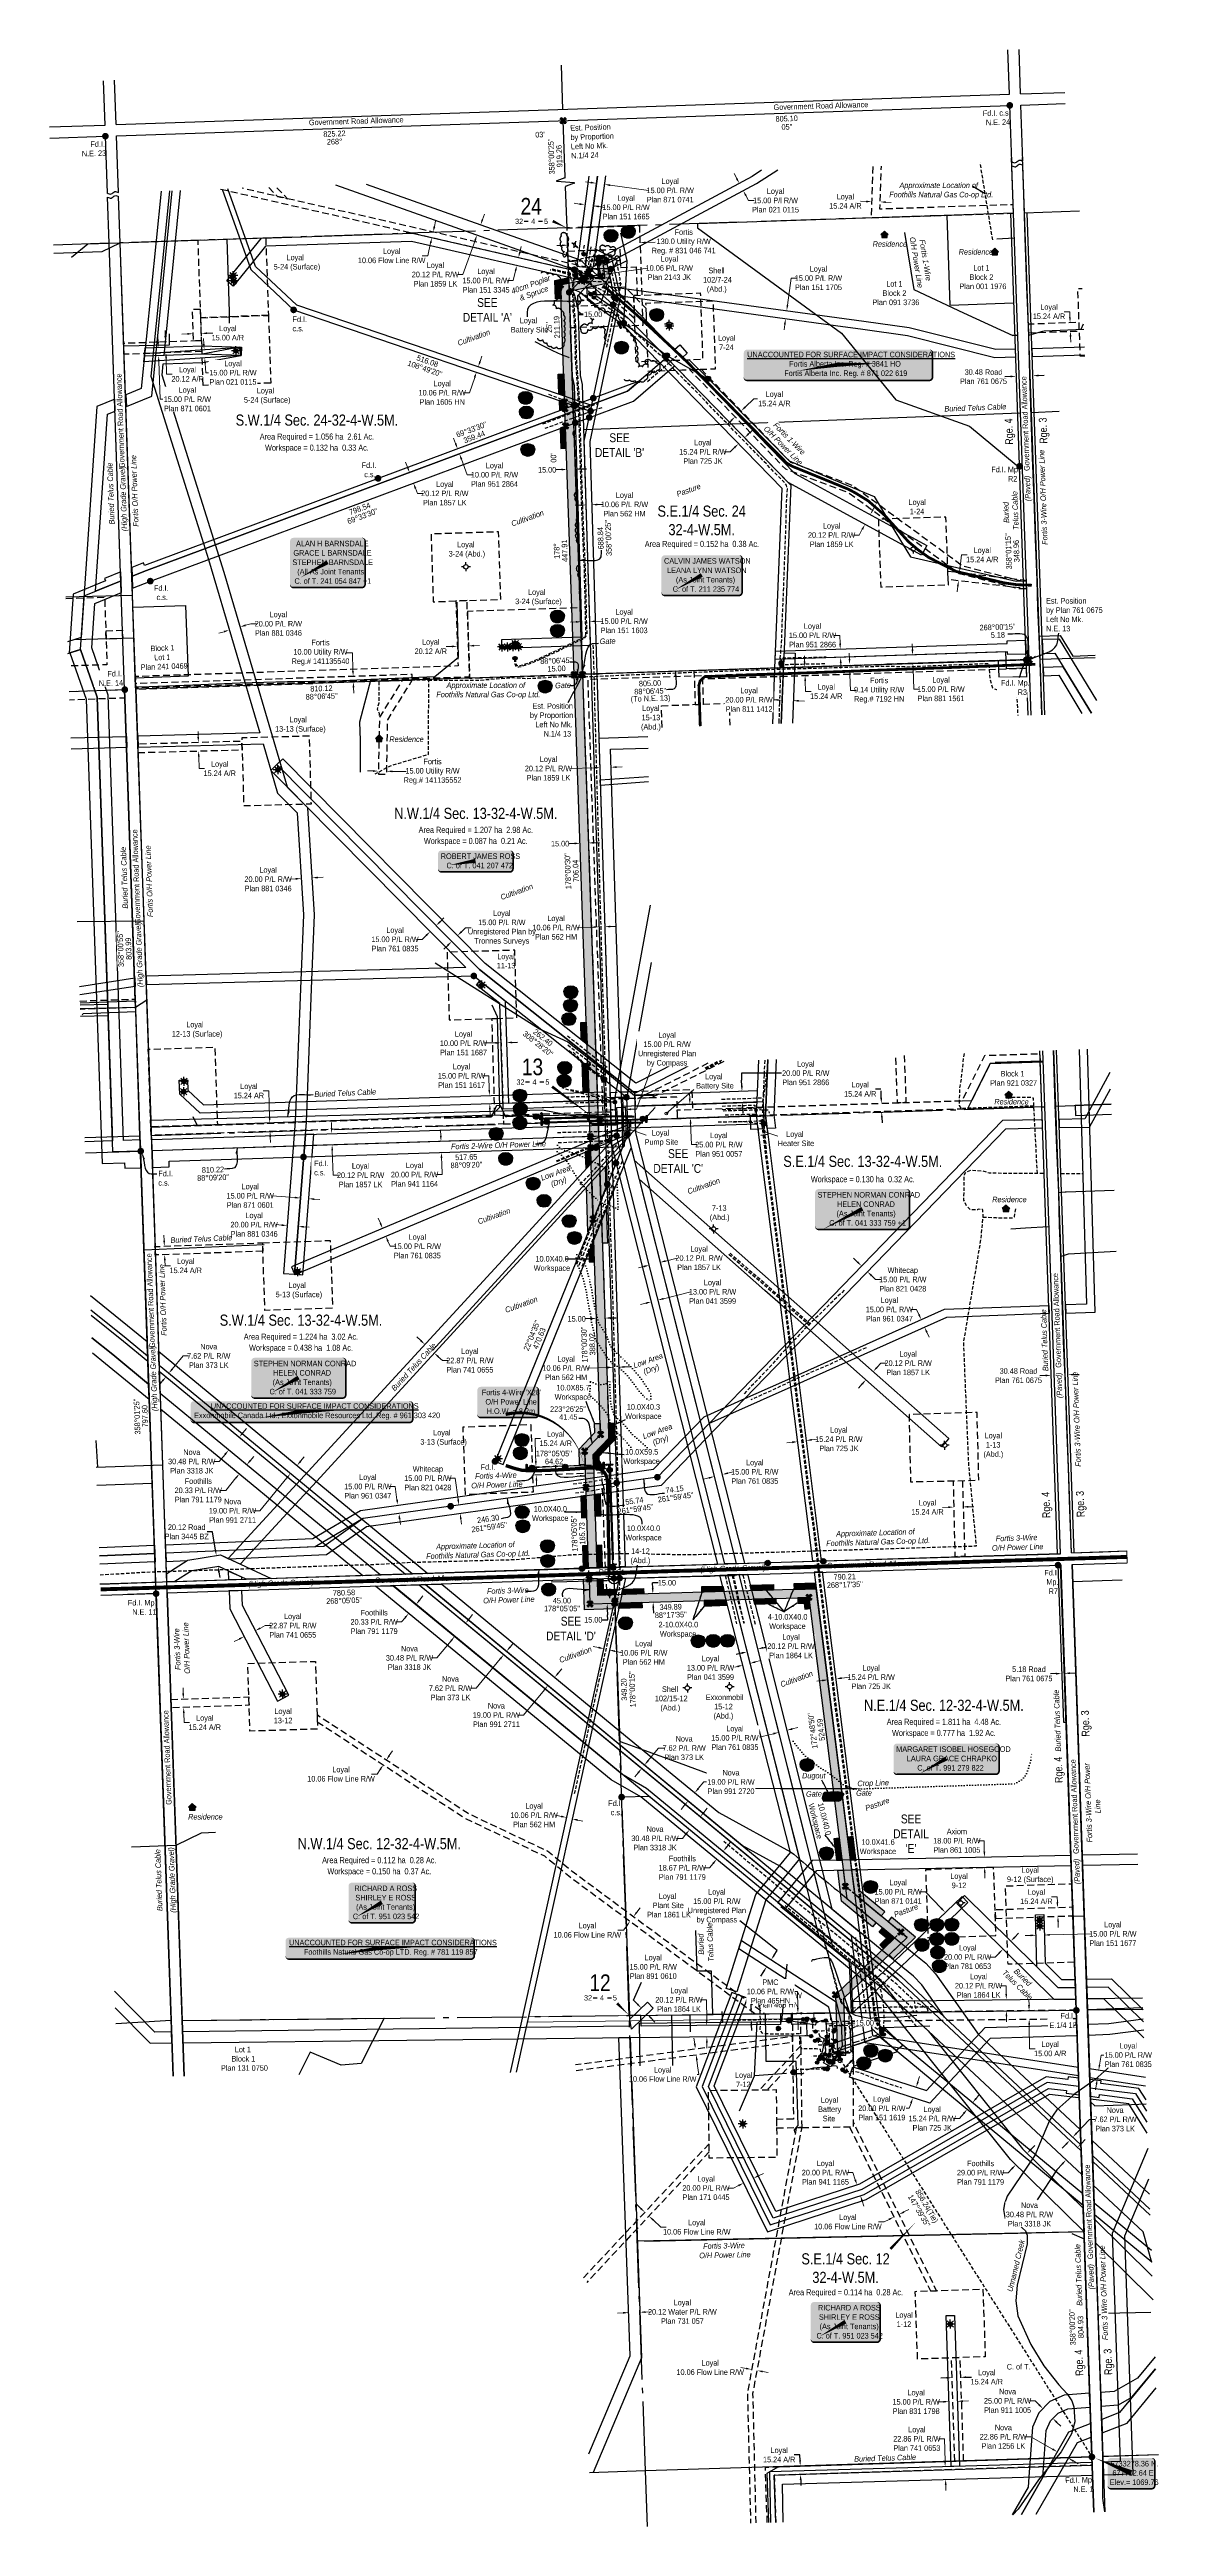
# Model space of a CAD drawing. Extents: x 675835 to 685285, y 5733153 to 5738077.
# Drawn here: x 675835 to 677833, y 5733153 to 5737613 of the extents above; entities that cross this region are included whole.
import ezdxf
from ezdxf.enums import TextEntityAlignment as Align

# ---------------------------------------------------------------- set-up
doc = ezdxf.new("R2010")
doc.units = 0
doc.header["$LTSCALE"] = 5
doc.header["$PDMODE"] = 34
doc.header["$PDSIZE"] = 0.03
for name, pattern in [('0', [1, 1, 0]), ('DASHED4', [1.875, 1.25, -0.625]), ('foc-ACCESSROAD', [3.75, 2.5, -1.25]), ('foc-FLOWLINE', [3.75, 2.5, -1.25]), ('foc-QUARTERLINE', [33, 25, -3, 2, -3]), ('foc-TIELINE', [1.875, 1.25, -0.625]), ('foc-TOPO', [1, 0.2, -0.8]), ('foc-TRAV', [1.875, 1.25, -0.625]), ('POWERLINE5', [7.8, 2.4, -0.6, 0.6, -0.6, 0.6, -0.6, 2.4]), ('UG_PIPE', [1.875, 1.25, -0.625])]:
    doc.linetypes.add(name, pattern=pattern)
doc.layers.get('Defpoints').update_dxf_attribs({"color": 9})
for name, color, linetype in [('10', 1, 'Continuous'), ('35', 37, 'Continuous'), ('9', 3, 'Continuous'), ('AS-CABLE', 224, 'foc-CABLE'), ('AS-FENCE', 48, 'foc-FENCE'), ('AS-OWNER', 7, 'Continuous'), ('AS-PHOTO', 7, 'Continuous'), ('AS-PIPE-UG', 44, 'UG_PIPE'), ('AS-PIPE-UG-T', 44, 'Continuous'), ('AS-POWER', 104, 'foc-POWER'), ('AS-POWER-EXISTING', 72, 'POWERLINE5'), ('AS-POWER-EXISTING-ANC', 72, 'Continuous'), ('AS-POWER-EXISTING-PP', 72, 'Continuous'), ('AS-POWER-T', 104, 'Continuous'), ('AS-POWER2', 104, 'UG_PIPE'), ('AS-RESIDENCE', 14, 'Continuous'), ('AS-ROADS', 254, 'Continuous'), ('AS-SYMBOL', 7, 'Continuous'), ('AS-TELUS', 224, 'foc-TEL'), ('C-AR', 13, 'foc-ACCESSROAD'), ('C-FLOWLINE', 13, 'foc-FLOWLINE'), ('C-RW', 13, 'Continuous'), ('C-SYMBOL', 7, 'Continuous'), ('C-WS', 13, 'foc-ACCESSROAD'), ('C-WS-S', 8, 'Continuous'), ('CG-NOTES', 7, 'Continuous'), ('D-TXT', 6, 'Continuous'), ('DETAIL-T', 7, 'Continuous'), ('F-EZE', 190, 'foc-FLOWLINE'), ('F-RW', 190, 'Continuous'), ('F-WS', 190, 'foc-ACCESSROAD'), ('F-WS-S', 8, 'Continuous'), ('L-AREAREQUIRED', 7, 'Continuous'), ('L-AREAWORK', 5, 'Continuous'), ('L-BD', 7, 'Continuous'), ('L-BD1', 253, 'Continuous'), ('L-MON', 1, 'Continuous'), ('L-MON-T', 1, 'Continuous'), ('L-ROAD-T', 7, 'Continuous'), ('L-SEC', 7, 'Continuous'), ('L-SECLBL', 7, 'Continuous'), ('L-SECQ', 8, 'foc-QUARTERLINE'), ('L-TIE', 7, 'foc-TIELINE'), ('L-TIE-T', 7, 'Continuous'), ('L-TITLEDB', 4, 'Continuous'), ('L-TITLEDB-T', 4, 'Continuous'), ('P-CROSSINGS', 250, 'Continuous'), ('P-PROPOSED', 10, 'Continuous'), ('P-PROPOSED-H', 21, 'Continuous'), ('P-TEMP-H', 41, 'Continuous'), ('P-TEMP-H2', 41, 'Continuous'), ('P-TEMP-H3', 41, 'Continuous'), ('P-TEMP-H4', 41, 'Continuous'), ('P-TEMP-H5', 41, 'Continuous'), ('P-TEMP_WORKSPACE', 46, 'Continuous'), ('P-TEMP_WORKSPACE2', 46, 'Continuous'), ('P-TEMP_WORKSPACE3', 46, 'Continuous'), ('P-TEMP_WORKSPACE4', 46, 'Continuous'), ('P-TEMP_WORKSPACE5', 46, 'Continuous'), ('P-TRAV', 4, 'foc-TRAV'), ('P-TXT', 4, 'Continuous'), ('T-BUSH', 110, '0'), ('T-BUSH-T', 110, 'Continuous'), ('T-GENERAL', 48, 'foc-TOPO'), ('T-LOW-AREA', 48, 'foc-TOPO'), ('T-WATER', 160, 'Continuous'), ('T-WATER-H', 133, 'Continuous'), ('T-WATER-T', 170, 'Continuous')]:
    doc.layers.add(name, color=color, linetype=linetype)
for name, color, linetype, lineweight in [('AS-GENERAL', 48, 'Continuous', 18), ('C-AR-T', 13, 'Continuous', 9), ('C-FLOWLINE-T', 13, 'Continuous', 9), ('C-RW-T', 13, 'Continuous', 9), ('C-VCE-T', 13, 'Continuous', 9), ('C-WS-T', 13, 'Continuous', 9), ('F-EZE-T', 190, 'Continuous', 9), ('F-RW-T', 190, 'Continuous', 9), ('F-VCE-T', 190, 'Continuous', 9), ('F-WS-T', 190, 'Continuous', 9), ('P-TEMP-T', 46, 'Continuous', 18), ('P-TEMP-T3', 46, 'Continuous', 18), ('P-TEMP-T5', 46, 'Continuous', 18), ('T-TEXT', 48, 'Continuous', 18)]:
    doc.layers.add(name, color=color, linetype=linetype, lineweight=lineweight)
for name, color, linetype, true_color in [('AS-PIPE-AG', 7, 'Continuous', 0x7d00fa), ('AS-STRUCTURE-H', 7, 'Continuous', 0xa8a8a8), ('P-POWER BUFFER', 7, 'DASHED4', 0x007000)]:
    doc.layers.add(name, color=color, linetype=linetype, true_color=true_color)
doc.layers.add('AS-STRUCTURE', color=7, linetype='Continuous', lineweight=30, true_color=0x595959)
doc.layers.add('P-POWER BUFFER-H', color=7, linetype='0', true_color=0x8aff8a, transparency=0.7)
doc.styles.add('100L', font='ARIALN.TTF', dxfattribs={"height": 11})
doc.styles.add('175L', font='ARIALN.TTF', dxfattribs={"height": 20})
doc.styles.add('80', font='ARIALN.TTF', dxfattribs={"height": 10})
doc.styles.add('80CG', font='ARIALN.TTF', dxfattribs={"height": 10})
doc.styles.add('80L', font='ARIALN.TTF', dxfattribs={"height": 10})
doc.styles.add('80LS', font='ARIALNI.TTF', dxfattribs={"height": 10})
doc.styles.add('Crossing', font='ARIALN.TTF', dxfattribs={"height": 10})
doc.styles.add('foc-LtypeFont', font='ARIALN.TTF', dxfattribs={"height": 7.35})
doc.styles.add('SIMPLEX', font='ARIALN.TTF')
doc.styles.add('TXT', font='ARIALN.TTF', dxfattribs={"height": 0.2})
doc.linetypes.add('foc-CABLE', pattern='A,2,-1,["C",foc-LtypeFont,S=0.2,R=0,X=-0.625,Y=-0.75],-1.24,8', length=12.24)
doc.linetypes.add('foc-FENCE', pattern='A,10,-1,["X",foc-LtypeFont,S=0.2,R=0,X=-0.625,Y=-0.75],-1.24', length=12.24)
doc.linetypes.add('foc-FENCE-NOLINE', pattern='A,0,-6,["X",foc-LtypeFont,S=0.2,R=0,X=-0.625,Y=-0.75],-6.24', length=12.24)
doc.linetypes.add('foc-POWER', pattern='A,6,-1,["P",foc-LtypeFont,S=0.2,R=0,X=-0.625,Y=-0.75],-1.24,4', length=12.24)
doc.linetypes.add('foc-POWER-NOLINE', pattern='A,0,-4,["P",foc-LtypeFont,S=0.2,R=0,X=-0.625,Y=-0.75],-8.24', length=12.24)
doc.linetypes.add('foc-TEL', pattern='A,2,-1,["T",foc-LtypeFont,S=0.2,R=0,X=-0.425,Y=-0.75],-1.24,8', length=12.24)
doc.linetypes.add('foc-TEL-NOLINE', pattern='A,0,-2,["T",foc-LtypeFont,S=0.2,R=0,X=-0.425,Y=-0.75],-10.24', length=12.24)
doc.dimstyles.new('Compass 5 000', dxfattribs={"dimscale": 5, "dimtxt": 9, "dimasz": 2, "dimexe": 0.2, "dimexo": 0.0625, "dimgap": 0.5, "dimtad": 0, "dimtih": 1, "dimtoh": 1, "dimzin": 0, "dimdsep": 46, "dimtxsty": '80CG', "dimcen": 0.1, "dimse1": 1, "dimse2": 1, "dimclrd": 256, "dimclrt": 256, "dimaunit": 1, "dimadec": 4, "dimazin": 0, "dimtfac": 0.06, "dimtofl": 0, "dimtmove": 0, "dimatfit": 1, "dimfxl": 0.2, "dimtolj": 1, "dimtzin": 0, "dimlwd": -1, "dimarcsym": 0})

# ---------------------------------------------------------------- blocks, each defined once
blk = doc.blocks.new('*D383')
at = {"layer": 'Defpoints', "color": 0, "transparency": 16777216}
for p in [(677575.9, 5737034.1), (677606.4, 5737035.2), (677606.7, 5737026.1)]:
    blk.add_point(p, dxfattribs=at)
at = {"layer": 'L-TITLEDB', "transparency": 16777216}
for p, q in [((677566.2, 5737024.7), (677556.2, 5737024.3)), ((677616.7, 5737026.4), (677626.7, 5737026.8))]:
    blk.add_line(p, q, dxfattribs=at)
for points in [[(677566.2, 5737026.3), (677566.3, 5737023), (677576.2, 5737025)], [(677616.6, 5737028.1), (677616.7, 5737024.7), (677606.7, 5737026.1)]]:
    blk.add_solid(points, dxfattribs=at)
at = {"layer": 'L-TITLEDB', "transparency": 16777216, "insert": (677517.5, 5737024.3), "char_height": 10, "attachment_point": 5, "style": '80CG'}
blk.add_mtext('\\A1;30.48 Road \\PPlan 761 0675', dxfattribs=at)
blk = doc.blocks.new('*D384')
at = {"layer": 'C-RW-T', "transparency": 16777216}
for p, q in [((677445.3, 5733377.4), (677435.3, 5733377.1)), ((677480.3, 5733378.5), (677490.3, 5733378.8))]:
    blk.add_line(p, q, dxfattribs=at)
for points in [[(677445.3, 5733379), (677445.4, 5733375.7), (677455.3, 5733377.7)], [(677480.3, 5733380.2), (677480.4, 5733376.8), (677470.3, 5733378.2)]]:
    blk.add_solid(points, dxfattribs=at)
at = {"layer": 'Defpoints', "color": 0, "transparency": 16777216}
for p in [(677454.3, 5733409), (677469.3, 5733409.5), (677470.3, 5733378.2)]:
    blk.add_point(p, dxfattribs=at)
at = {"layer": 'C-RW-T', "transparency": 16777216, "insert": (677396.2, 5733377.1), "char_height": 10, "attachment_point": 5, "style": '80CG'}
blk.add_mtext('\\A1;Loyal\\P15.00 P/L R/W\\PPlan 831 1798', dxfattribs=at)
blk = doc.blocks.new('*D385')
at = {"layer": 'C-RW-T', "transparency": 16777216}
for p, q in [((677447.1, 5733310.6), (677437.1, 5733310.6)), ((677448.2, 5733270.4), (677447.1, 5733310.6)), ((677449.5, 5733227.5), (677449.8, 5733217.5))]:
    blk.add_line(p, q, dxfattribs=at)
for points in [[(677449.9, 5733270.4), (677446.6, 5733270.4), (677448.5, 5733260.4)], [(677451.1, 5733227.6), (677447.8, 5733227.5), (677449.2, 5733237.5)]]:
    blk.add_solid(points, dxfattribs=at)
at = {"layer": 'Defpoints', "color": 0, "transparency": 16777216}
for p in [(677244.4, 5733254.5), (677448.5, 5733260.4), (677245.1, 5733231.6)]:
    blk.add_point(p, dxfattribs=at)
at = {"layer": 'C-RW-T', "transparency": 16777216, "insert": (677397.5, 5733310.6), "char_height": 10, "attachment_point": 5, "style": '80CG'}
blk.add_mtext('\\A1;Loyal\\P22.86 P/L R/W\\PPlan 741 0653', dxfattribs=at)
blk = doc.blocks.new('*D386')
at = {"layer": 'Defpoints', "color": 0, "transparency": 16777216}
for p in [(677626.2, 5733366.5), (677642.4, 5733347.4), (677643.9, 5733349)]:
    blk.add_point(p, dxfattribs=at)
at = {"layer": 'F-RW-T', "transparency": 16777216}
for p, q in [((677610.4, 5733379), (677600.4, 5733379)), ((677617.5, 5733372), (677610.4, 5733379)), ((677649.5, 5733340.3), (677656.6, 5733333.3))]:
    blk.add_line(p, q, dxfattribs=at)
for points in [[(677618.7, 5733373.2), (677616.3, 5733370.8), (677624.6, 5733365)], [(677650.6, 5733341.5), (677648.3, 5733339.2), (677642.4, 5733347.4)]]:
    blk.add_solid(points, dxfattribs=at)
at = {"layer": 'F-RW-T', "transparency": 16777216, "insert": (677560.9, 5733379), "char_height": 10, "attachment_point": 5, "style": '80CG'}
blk.add_mtext('\\A1;Nova\\P25.00 P/L R/W\\PPlan 911 1005', dxfattribs=at)
blk = doc.blocks.new('*D387')
at = {"layer": 'Defpoints', "color": 0, "transparency": 16777216}
for p in [(677649.5, 5733285.2), (677669.4, 5733273.9), (677670.4, 5733275.7)]:
    blk.add_point(p, dxfattribs=at)
at = {"layer": 'F-RW-T', "transparency": 16777216}
for p, q in [((677602.8, 5733314.3), (677592.8, 5733314.3)), ((677641.8, 5733292), (677602.8, 5733314.3)), ((677679.1, 5733270.8), (677687.8, 5733265.8))]:
    blk.add_line(p, q, dxfattribs=at)
for points in [[(677642.7, 5733293.5), (677641, 5733290.6), (677650.5, 5733287.1)], [(677679.9, 5733272.2), (677678.3, 5733269.3), (677670.4, 5733275.7)]]:
    blk.add_solid(points, dxfattribs=at)
at = {"layer": 'F-RW-T', "transparency": 16777216, "insert": (677553.3, 5733314.3), "char_height": 10, "attachment_point": 5, "style": '80CG'}
blk.add_mtext('\\A1;Nova\\P22.86 P/L R/W\\PPlan 1256 LK', dxfattribs=at)
blk = doc.blocks.new('GAS')
h = blk.add_hatch(color=255)
h.dxf.hatch_style = 1
edge = h.paths.add_edge_path()
edge.add_arc((0, 0), 0.9, 0, 360)
for p, q in [((-0.81, 0), (-1.62, 0)), ((-0.57, 0.57), (-1.14, 1.14)), ((0, 0.81), (0, 1.62)), ((0.57, 0.57), (1.14, 1.14)), ((1.62, 0), (0.81, 0)), ((-0.57, -0.57), (-1.14, -1.14)), ((0, -0.81), (0, -1.62)), ((1.14, -1.14), (0.57, -0.57))]:
    blk.add_line(p, q)
blk.add_circle((0, 0), 0.8)
blk = doc.blocks.new('*D389')
at = {"layer": 'C-FLOWLINE-T', "transparency": 16777216}
for p, q in [((677338.3, 5733701.3), (677328.3, 5733701.3)), ((677347.3, 5733705.8), (677338.3, 5733701.3)), ((677374.2, 5733719.1), (677383.2, 5733723.5))]:
    blk.add_line(p, q, dxfattribs=at)
for points in [[(677346.5, 5733707.3), (677348, 5733704.3), (677356.3, 5733710.2)], [(677373.5, 5733720.6), (677375, 5733717.6), (677365.3, 5733714.6)]]:
    blk.add_solid(points, dxfattribs=at)
at = {"layer": 'Defpoints', "color": 0, "transparency": 16777216}
for p in [(677365.3, 5733714.6), (677396.4, 5733629), (677405.4, 5733633.4)]:
    blk.add_point(p, dxfattribs=at)
at = {"layer": 'C-FLOWLINE-T', "transparency": 16777216, "insert": (677273.3, 5733701.3), "char_height": 10, "attachment_point": 5, "style": '80CG'}
blk.add_mtext('\\A1;Loyal\\P10.06 Flow Line R/W', dxfattribs=at)
blk = doc.blocks.new('*D390')
at = {"layer": 'C-AR', "transparency": 16777216}
for p, q in [((677450.9, 5733420.3), (677440.9, 5733420)), ((677486.1, 5733421.5), (677496.1, 5733421.8))]:
    blk.add_line(p, q, dxfattribs=at)
for points in [[(677450.8, 5733422), (677450.9, 5733418.7), (677460.9, 5733420.7)], [(677486, 5733423.2), (677486.2, 5733419.8), (677476.1, 5733421.2)]]:
    blk.add_solid(points, dxfattribs=at)
at = {"layer": 'Defpoints', "color": 0, "transparency": 16777216}
for p in [(677460.9, 5733420.7), (677461.3, 5733409.1), (677476.5, 5733409.7)]:
    blk.add_point(p, dxfattribs=at)
at = {"layer": 'C-AR', "transparency": 16777216, "insert": (677523.4, 5733421.8), "char_height": 10, "attachment_point": 5, "style": '80CG'}
blk.add_mtext('\\A1;Loyal\\P15.24 A/R', dxfattribs=at)
blk = doc.blocks.new('*D391')
at = {"layer": 'C-AR', "transparency": 16777216}
for p, q in [((677186.7, 5733281.6), (677176.7, 5733281.6)), ((677187.1, 5733271.6), (677186.7, 5733281.6)), ((677188.2, 5733236.4), (677188.5, 5733226.4))]:
    blk.add_line(p, q, dxfattribs=at)
for points in [[(677188.7, 5733271.7), (677185.4, 5733271.5), (677187.4, 5733261.6)], [(677189.9, 5733236.4), (677186.5, 5733236.3), (677187.9, 5733246.4)]]:
    blk.add_solid(points, dxfattribs=at)
at = {"layer": 'Defpoints', "color": 0, "transparency": 16777216}
for p in [(677187.4, 5733261.6), (677189.1, 5733261.7), (677189.6, 5733246.4)]:
    blk.add_point(p, dxfattribs=at)
at = {"layer": 'C-AR', "transparency": 16777216, "insert": (677149.5, 5733281.6), "char_height": 10, "attachment_point": 5, "style": '80CG'}
blk.add_mtext('\\A1;Loyal\\P15.24 A/R', dxfattribs=at)
blk = doc.blocks.new('*D392')
at = {"layer": 'Defpoints', "color": 0, "transparency": 16777216}
for p in [(677657.6, 5734705), (677662.7, 5734705.2), (677663.3, 5734689.1)]:
    blk.add_point(p, dxfattribs=at)
at = {"layer": 'L-TITLEDB-T', "transparency": 16777216}
for p, q in [((677648.1, 5734688.6), (677638.1, 5734688.2)), ((677673.3, 5734689.5), (677683.2, 5734689.8))]:
    blk.add_line(p, q, dxfattribs=at)
for points in [[(677648.1, 5734690.2), (677648.2, 5734686.9), (677658.1, 5734688.9)], [(677673.2, 5734691.1), (677673.3, 5734687.8), (677663.3, 5734689.1)]]:
    blk.add_solid(points, dxfattribs=at)
at = {"layer": 'L-TITLEDB-T', "transparency": 16777216, "insert": (677599.4, 5734688.2), "char_height": 10, "attachment_point": 5, "style": '80CG'}
blk.add_mtext('\\A1;5.18 Road\\PPlan 761 0675', dxfattribs=at)
blk = doc.blocks.new('*D393')
at = {"layer": 'Defpoints', "color": 0, "transparency": 16777216}
for p in [(677638.8, 5735238.4), (677669.2, 5735239.4), (677669.7, 5735226.9)]:
    blk.add_point(p, dxfattribs=at)
at = {"layer": 'L-TITLEDB-T', "transparency": 16777216}
for p, q in [((677629.2, 5735225.5), (677619.2, 5735225.2)), ((677679.7, 5735227.3), (677689.7, 5735227.6))]:
    blk.add_line(p, q, dxfattribs=at)
for points in [[(677629.2, 5735227.2), (677629.3, 5735223.8), (677639.2, 5735225.9)], [(677679.6, 5735228.9), (677679.7, 5735225.6), (677669.7, 5735226.9)]]:
    blk.add_solid(points, dxfattribs=at)
at = {"layer": 'L-TITLEDB-T', "transparency": 16777216, "insert": (677580.5, 5735225.2), "char_height": 10, "attachment_point": 5, "style": '80CG'}
blk.add_mtext('\\A1;30.48 Road \\PPlan 761 0675', dxfattribs=at)
blk = doc.blocks.new('*D395')
at = {"layer": 'C-RW-T', "transparency": 16777216}
for p, q in [((676868.4, 5733537.6), (676858.4, 5733537.2)), ((676908.7, 5733539), (676918.7, 5733539.3))]:
    blk.add_line(p, q, dxfattribs=at)
for points in [[(676868.3, 5733539.2), (676868.4, 5733535.9), (676878.4, 5733537.9)], [(676908.6, 5733540.6), (676908.7, 5733537.3), (676898.7, 5733538.6)]]:
    blk.add_solid(points, dxfattribs=at)
at = {"layer": 'Defpoints', "color": 0, "transparency": 16777216}
for p in [(676878.4, 5733536.9), (676898.7, 5733538.6), (676898.7, 5733537.6)]:
    blk.add_point(p, dxfattribs=at)
at = {"layer": 'C-RW-T', "transparency": 16777216, "insert": (676975.1, 5733539.3), "char_height": 10, "attachment_point": 5, "style": '80CG'}
blk.add_mtext('\\A1;Loyal\\P20.12 Water P/L R/W\\PPlan 731 057', dxfattribs=at)
blk = doc.blocks.new('*D396')
at = {"layer": 'C-RW-T', "transparency": 16777216}
for p, q in [((676900.3, 5733725.4), (676893, 5733732.3)), ((676922.2, 5733704.9), (676936.1, 5733691.8)), ((676936.1, 5733691.8), (676946.1, 5733691.8))]:
    blk.add_line(p, q, dxfattribs=at)
for points in [[(676901.4, 5733726.6), (676899.1, 5733724.2), (676907.6, 5733718.6)], [(676923.3, 5733706.1), (676921.1, 5733703.7), (676914.9, 5733711.7)]]:
    blk.add_solid(points, dxfattribs=at)
at = {"layer": 'Defpoints', "color": 0, "transparency": 16777216}
for p in [(676969.6, 5733784.9), (676977, 5733778), (676914.9, 5733711.7)]:
    blk.add_point(p, dxfattribs=at)
at = {"layer": 'C-RW-T', "transparency": 16777216, "insert": (677001.1, 5733691.8), "char_height": 10, "attachment_point": 5, "style": '80CG'}
blk.add_mtext('\\A1;Loyal\\P10.06 Flow Line R/W', dxfattribs=at)
blk = doc.blocks.new('*D397')
at = {"layer": 'C-RW-T', "transparency": 16777216}
for p, q in [((677090.1, 5733437.2), (677080.3, 5733439)), ((677119.7, 5733431.7), (677129.5, 5733429.9))]:
    blk.add_line(p, q, dxfattribs=at)
for points in [[(677090.4, 5733438.8), (677089.8, 5733435.6), (677100, 5733435.4)], [(677120, 5733433.4), (677119.4, 5733430.1), (677109.9, 5733433.6)]]:
    blk.add_solid(points, dxfattribs=at)
at = {"layer": 'Defpoints', "color": 0, "transparency": 16777216}
for p in [(677152.7, 5733721.5), (677162.6, 5733719.7), (677109.9, 5733433.6)]:
    blk.add_point(p, dxfattribs=at)
at = {"layer": 'C-RW-T', "transparency": 16777216, "insert": (677025.3, 5733439), "char_height": 10, "attachment_point": 5, "style": '80CG'}
blk.add_mtext('\\A1;Loyal\\P10.06 Flow Line R/W', dxfattribs=at)
blk = doc.blocks.new('*D398')
at = {"layer": 'C-RW-T', "transparency": 16777216}
for p, q in [((676997.3, 5734022.2), (676996, 5734032.1)), ((676994.6, 5733966.9), (677004.6, 5733966.9)), ((677001.2, 5733992.4), (677002.5, 5733982.5)), ((677004.6, 5733966.9), (677002.5, 5733982.5))]:
    blk.add_line(p, q, dxfattribs=at)
blk.add_solid([(676999, 5734022.4), (676995.7, 5734022), (676998.6, 5734012.3)], dxfattribs=at)
at = {"layer": 'Defpoints', "color": 0, "transparency": 16777216}
blk.add_point((676940.2, 5734004.6), dxfattribs=at)
at = {"layer": 'C-RW-T', "transparency": 16777216, "insert": (676939.6, 5733966.9), "char_height": 10, "attachment_point": 5, "style": '80CG', "bg_fill": 3, "box_fill_scale": 1.1, "bg_fill_color": 256, "bg_fill_true_color": 13158600, "bg_fill_transparency": 0}
blk.add_mtext('\\A1;Loyal\\P10.06 Flow Line R/W', dxfattribs=at)
at = {"layer": 'C-RW-T', "transparency": 16777216}
blk.add_solid([(677002.9, 5733992.6), (676999.6, 5733992.2), (676999.9, 5734002.3)], dxfattribs=at)
at = {"layer": 'Defpoints', "color": 0, "transparency": 16777216}
for p in [(676941.5, 5733994.7), (676999.9, 5734002.3)]:
    blk.add_point(p, dxfattribs=at)
blk = doc.blocks.new('L-SECLBL')
at = {"layer": '9', "color": 7}
for p, q in [((-5.1, -27.8), (-12.3, -27.8)), ((20.7, -27.8), (13.5, -27.8))]:
    blk.add_line(p, q, dxfattribs=at)
at = {"layer": '10', "color": 2, "style": 'SIMPLEX'}
blk.add_attdef('SEC', text='', height=30, dxfattribs=at).set_placement((0, 0), align=Align.MIDDLE)
at = {"layer": '10', "color": 5, "style": '80L'}
blk.add_attdef('TWP', text='', height=9.5, dxfattribs=at).set_placement((-14.4, -27.4), align=Align.MIDDLE_RIGHT)
blk.add_attdef('RGE', text='', height=9.5, dxfattribs=at).set_placement((3.6, -27.4), align=Align.MIDDLE_CENTER)
blk.add_attdef('MER', text='', height=9.5, dxfattribs=at).set_placement((23.2, -27.4), align=Align.MIDDLE_LEFT)
blk = doc.blocks.new('*D399')
at = {"layer": 'AS-PHOTO', "transparency": 16777216}
for p, q in [((677108.8, 5734109), (677098.8, 5734109)), ((677098.8, 5734109), (677098.9, 5734096.1)), ((677099, 5734086.1), (677098.9, 5734096.1)), ((677099.3, 5734056.1), (677099.4, 5734046.1))]:
    blk.add_line(p, q, dxfattribs=at)
at = {"layer": 'Defpoints', "color": 0, "linetype": 'Continuous', "transparency": 16777216}
for p in [(676891.2, 5734074), (676891.3, 5734064)]:
    blk.add_point(p, dxfattribs=at)
at = {"layer": 'AS-PHOTO', "linetype": 'Continuous', "transparency": 16777216, "insert": (677147.8, 5734109), "char_height": 10, "attachment_point": 5, "style": '80CG', "bg_fill": 3, "box_fill_scale": 1.1, "bg_fill_color": 256, "bg_fill_true_color": 13158600, "bg_fill_transparency": 0}
blk.add_mtext('\\A1;PMC\\P10.06 P/L R/W\\PPlan 465 HN', dxfattribs=at)
at = {"layer": 'AS-PHOTO', "linetype": 'Continuous', "transparency": 16777216}
for points in [[(677100.6, 5734086.1), (677097.3, 5734086.1), (677099.1, 5734076.1)], [(677101, 5734056.1), (677097.6, 5734056.1), (677099.2, 5734066.1)]]:
    blk.add_solid(points, dxfattribs=at)
at = {"layer": 'Defpoints', "color": 0, "linetype": 'Continuous', "transparency": 16777216}
blk.add_point((677099.1, 5734076.1), dxfattribs=at)
blk = doc.blocks.new('*D400')
at = {"layer": 'C-RW-T', "transparency": 16777216}
for p, q in [((677412.9, 5734295.8), (677402.9, 5734295.8)), ((677441.5, 5734266), (677412.9, 5734295.8)), ((677465.8, 5734240.7), (677472.8, 5734233.5))]:
    blk.add_line(p, q, dxfattribs=at)
at = {"layer": 'C-RW-T', "linetype": 'Continuous', "transparency": 16777216}
for points in [[(677442.7, 5734267.2), (677440.3, 5734264.8), (677448.5, 5734258.8)], [(677467, 5734241.9), (677464.6, 5734239.6), (677458.9, 5734247.9)]]:
    blk.add_solid(points, dxfattribs=at)
at = {"layer": 'Defpoints', "color": 0, "linetype": 'Continuous', "transparency": 16777216}
for p in [(677422.4, 5734233.7), (677448.5, 5734258.8), (677432.8, 5734222.8)]:
    blk.add_point(p, dxfattribs=at)
at = {"layer": 'C-RW-T', "linetype": 'Continuous', "transparency": 16777216, "insert": (677363.8, 5734295.8), "char_height": 10, "attachment_point": 5, "style": '80CG'}
blk.add_mtext('\\A1;Loyal\\P15.00 P/L R/W\\PPlan 871 0141', dxfattribs=at)
blk = doc.blocks.new('*D401')
at = {"layer": 'C-RW-T', "transparency": 16777216}
for p, q in [((677573.8, 5734213.9), (677580.8, 5734221)), ((677538.6, 5734178.3), (677528.6, 5734178.3)), ((677545.6, 5734185.5), (677538.6, 5734178.3))]:
    blk.add_line(p, q, dxfattribs=at)
at = {"layer": 'C-RW-T', "linetype": 'Continuous', "transparency": 16777216}
for points in [[(677544.4, 5734186.6), (677546.8, 5734184.3), (677552.6, 5734192.6)], [(677572.6, 5734215.1), (677575, 5734212.8), (677566.7, 5734206.8)]]:
    blk.add_solid(points, dxfattribs=at)
at = {"layer": 'Defpoints', "color": 0, "linetype": 'Continuous', "transparency": 16777216}
for p in [(677500, 5734244.6), (677514.1, 5734258.8), (677566.7, 5734206.8)]:
    blk.add_point(p, dxfattribs=at)
at = {"layer": 'C-RW-T', "linetype": 'Continuous', "transparency": 16777216, "insert": (677489, 5734178.3), "char_height": 10, "attachment_point": 5, "style": '80CG'}
blk.add_mtext('\\A1;Loyal\\P20.00 P/L R/W\\PPlan 781 0653', dxfattribs=at)
blk = doc.blocks.new('*D402')
at = {"layer": 'C-RW-T', "transparency": 16777216}
for p, q in [((677602.5, 5734217.3), (677592.5, 5734217)), ((677636.9, 5734218.1), (677711.4, 5734220))]:
    blk.add_line(p, q, dxfattribs=at)
at = {"layer": 'C-RW-T', "linetype": 'Continuous', "transparency": 16777216}
for points in [[(677602.4, 5734218.9), (677602.5, 5734215.6), (677612.5, 5734217.5)], [(677636.9, 5734219.8), (677637, 5734216.5), (677626.9, 5734217.9)]]:
    blk.add_solid(points, dxfattribs=at)
at = {"layer": 'Defpoints', "color": 0, "linetype": 'Continuous', "transparency": 16777216}
for p in [(677611.8, 5734245.3), (677626.2, 5734245.7), (677612.5, 5734217.5)]:
    blk.add_point(p, dxfattribs=at)
at = {"layer": 'C-RW-T', "linetype": 'Continuous', "transparency": 16777216, "insert": (677750.5, 5734220), "char_height": 10, "attachment_point": 5, "style": '80CG'}
blk.add_mtext('\\A1;Loyal\\P15.00 P/L R/W\\PPlan 151 1677', dxfattribs=at)
blk = doc.blocks.new('*D403')
at = {"layer": 'C-RW-T', "transparency": 16777216}
for p, q in [((677650.2, 5734286.9), (677640.2, 5734286.9)), ((677650.6, 5734276.9), (677650.2, 5734286.9)), ((677651.8, 5734241.7), (677652.2, 5734231.7))]:
    blk.add_line(p, q, dxfattribs=at)
at = {"layer": 'C-RW-T', "linetype": 'Continuous', "transparency": 16777216}
for points in [[(677652.2, 5734277), (677648.9, 5734276.9), (677650.9, 5734266.9)], [(677653.5, 5734241.8), (677650.2, 5734241.7), (677651.5, 5734251.7)]]:
    blk.add_solid(points, dxfattribs=at)
at = {"layer": 'Defpoints', "color": 0, "linetype": 'Continuous', "transparency": 16777216}
for p in [(677650.9, 5734266.9), (677651.3, 5734266.9), (677651.8, 5734251.7)]:
    blk.add_point(p, dxfattribs=at)
at = {"layer": 'C-RW-T', "linetype": 'Continuous', "transparency": 16777216, "insert": (677612.9, 5734286.9), "char_height": 10, "attachment_point": 5, "style": '80CG'}
blk.add_mtext('\\A1;Loyal\\P15.24 A/R', dxfattribs=at)
blk = doc.blocks.new('*D404')
at = {"layer": 'C-RW-T', "transparency": 16777216}
for p, q in [((677018.5, 5734101.3), (677008.5, 5734101.3)), ((677018.9, 5734064.5), (677018.5, 5734101.3)), ((677019.3, 5734024.3), (677019.3, 5734014.3))]:
    blk.add_line(p, q, dxfattribs=at)
for points in [[(677020.5, 5734064.5), (677017.2, 5734064.5), (677019, 5734054.5)], [(677020.9, 5734024.3), (677017.6, 5734024.3), (677019.2, 5734034.3)]]:
    blk.add_solid(points, dxfattribs=at)
at = {"layer": 'Defpoints', "color": 0, "transparency": 16777216}
for p in [(676940.4, 5734053.8), (676940.6, 5734033.5), (677019.2, 5734034.3)]:
    blk.add_point(p, dxfattribs=at)
at = {"layer": 'C-RW-T', "transparency": 16777216, "insert": (676969, 5734101.3), "char_height": 10, "attachment_point": 5, "style": '80CG'}
blk.add_mtext('\\A1;Loyal\\P20.12 P/L R/W\\PPlan 1864 LK', dxfattribs=at)
blk = doc.blocks.new('*D405')
at = {"layer": 'C-RW-T', "transparency": 16777216}
for p, q in [((677726.4, 5733983.8), (677729.2, 5734001.8)), ((677729.2, 5734001.8), (677739.2, 5734001.8)), ((677721, 5733949.2), (677719.5, 5733939.3))]:
    blk.add_line(p, q, dxfattribs=at)
at = {"layer": 'C-RW-T', "linetype": 'Continuous', "transparency": 16777216}
for points in [[(677724.7, 5733984.1), (677728, 5733983.6), (677724.9, 5733973.9)], [(677719.4, 5733949.5), (677722.7, 5733949), (677722.5, 5733959.1)]]:
    blk.add_solid(points, dxfattribs=at)
at = {"layer": 'Defpoints', "color": 0, "linetype": 'Continuous', "transparency": 16777216}
for p in [(677630.8, 5733973.4), (677633.1, 5733988.2)]:
    blk.add_point(p, dxfattribs=at)
at = {"layer": 'C-RW-T', "linetype": 'Continuous', "transparency": 16777216, "insert": (677778.3, 5734001.8), "char_height": 10, "attachment_point": 5, "style": '80CG', "bg_fill": 3, "box_fill_scale": 1.1, "bg_fill_color": 256, "bg_fill_true_color": 13158600, "bg_fill_transparency": 0}
blk.add_mtext('\\A1;Loyal\\P15.00 P/L R/W\\PPlan 761 0835', dxfattribs=at)
at = {"layer": 'Defpoints', "color": 0, "linetype": 'Continuous', "transparency": 16777216}
blk.add_point((677724.9, 5733973.9), dxfattribs=at)
blk = doc.blocks.new('*D406')
at = {"layer": 'Defpoints', "color": 0, "transparency": 16777216}
for p in [(677657.2, 5733873.8), (677652, 5733868.2), (677678.3, 5733854)]:
    blk.add_point(p, dxfattribs=at)
at = {"layer": 'F-RW-T', "transparency": 16777216}
for p, q in [((677685.2, 5733861.3), (677708.2, 5733885.9)), ((677708.2, 5733885.9), (677718.2, 5733885.9)), ((677666.3, 5733841.1), (677659.5, 5733833.8))]:
    blk.add_line(p, q, dxfattribs=at)
for points in [[(677665.1, 5733842.2), (677667.5, 5733840), (677673.1, 5733848.4)], [(677684, 5733862.4), (677686.4, 5733860.1), (677678.3, 5733854)]]:
    blk.add_solid(points, dxfattribs=at)
at = {"layer": 'F-RW-T', "transparency": 16777216, "insert": (677754.5, 5733885.9), "char_height": 10, "attachment_point": 5, "style": '80CG'}
blk.add_mtext('\\A1;Nova\\P7.62 P/L R/W\\PPlan 373 LK', dxfattribs=at)
blk = doc.blocks.new('*D407')
at = {"layer": 'C-RW-T', "transparency": 16777216}
for p, q in [((677112.2, 5733784.3), (677121.1, 5733788.7)), ((677067.3, 5733762.3), (677057.3, 5733762.3)), ((677076.2, 5733766.7), (677067.3, 5733762.3))]:
    blk.add_line(p, q, dxfattribs=at)
at = {"layer": 'C-RW-T', "linetype": 'Continuous', "transparency": 16777216}
for points in [[(677111.4, 5733785.8), (677112.9, 5733782.8), (677103.2, 5733779.9)], [(677075.5, 5733768.2), (677077, 5733765.2), (677085.2, 5733771.1)]]:
    blk.add_solid(points, dxfattribs=at)
at = {"layer": 'Defpoints', "color": 0, "linetype": 'Continuous', "transparency": 16777216}
for p in [(677085.2, 5733771.1), (677087, 5733767.6, 1071), (677104.9, 5733776.4, 1071)]:
    blk.add_point(p, dxfattribs=at)
at = {"layer": 'C-RW-T', "linetype": 'Continuous', "transparency": 16777216, "insert": (677017.7, 5733762.3), "char_height": 10, "attachment_point": 5, "style": '80CG'}
blk.add_mtext('\\A1;Loyal\\P20.00 P/L R/W\\PPlan 171 0445', dxfattribs=at)
blk = doc.blocks.new('*D408')
at = {"layer": 'C-RW-T', "transparency": 16777216}
for p, q in [((677399.4, 5733953.3), (677402.4, 5733962.9)), ((677383.9, 5733905.8), (677373.9, 5733905.8)), ((677387, 5733915.3), (677383.9, 5733905.8))]:
    blk.add_line(p, q, dxfattribs=at)
at = {"layer": 'C-RW-T', "linetype": 'Continuous', "transparency": 16777216}
for points in [[(677385.4, 5733915.8), (677388.6, 5733914.8), (677390.1, 5733924.8)], [(677397.8, 5733953.9), (677400.9, 5733952.8), (677396.3, 5733943.8)]]:
    blk.add_solid(points, dxfattribs=at)
at = {"layer": 'C-RW-T', "linetype": 'Continuous', "transparency": 16777216, "insert": (677334.4, 5733905.8), "char_height": 10, "attachment_point": 5, "style": '80CG', "bg_fill": 3, "box_fill_scale": 1.1, "bg_fill_color": 256, "bg_fill_true_color": 13158600, "bg_fill_transparency": 0}
blk.add_mtext('\\A1;Loyal\\P20.00 P/L R/W\\PPlan 151 1619', dxfattribs=at)
at = {"layer": 'Defpoints', "color": 0, "linetype": 'Continuous', "transparency": 16777216}
for p in [(677378.7, 5733928.5), (677384.9, 5733947.5), (677390.1, 5733924.8)]:
    blk.add_point(p, dxfattribs=at)
blk = doc.blocks.new('*D409')
at = {"layer": 'Defpoints', "color": 0, "transparency": 16777216}
for p in [(676985.4, 5734459.3), (676992.4, 5734453.5)]:
    blk.add_point(p, dxfattribs=at)
at = {"layer": 'F-RW-T', "transparency": 16777216}
for p, q in [((677003.8, 5734481.6), (677013.6, 5734493.5)), ((677013.6, 5734493.5), (677023.6, 5734493.5)), ((676979, 5734451.5), (676972.7, 5734443.8))]:
    blk.add_line(p, q, dxfattribs=at)
for points in [[(676977.7, 5734452.6), (676980.3, 5734450.5), (676985.4, 5734459.3)], [(677002.5, 5734482.7), (677005.1, 5734480.6), (676997.5, 5734473.9)]]:
    blk.add_solid(points, dxfattribs=at)
at = {"layer": 'F-RW-T', "transparency": 16777216, "insert": (677062.7, 5734493.5), "char_height": 10, "attachment_point": 5, "style": '80CG', "bg_fill": 3, "box_fill_scale": 1.1, "bg_fill_color": 256, "bg_fill_true_color": 13158600, "bg_fill_transparency": 0}
blk.add_mtext('\\A1;Nova\\P19.00 P/L R/W\\PPlan 991 2720', dxfattribs=at)
at = {"layer": 'Defpoints', "color": 0, "transparency": 16777216}
blk.add_point((677004.5, 5734468.1), dxfattribs=at)
blk = doc.blocks.new('*D410')
at = {"layer": 'Defpoints', "color": 0, "transparency": 16777216}
for p in [(676906.8, 5734523.8), (676920.8, 5734502.3), (676925.7, 5734508.3)]:
    blk.add_point(p, dxfattribs=at)
at = {"layer": 'F-VCE-T', "transparency": 16777216}
for p, q in [((676913.1, 5734531.6), (676932.1, 5734554.6)), ((676932.1, 5734554.6), (676942.1, 5734554.6)), ((676895.5, 5734510.2), (676889.2, 5734502.5))]:
    blk.add_line(p, q, dxfattribs=at)
for points in [[(676894.3, 5734511.3), (676896.8, 5734509.1), (676901.9, 5734517.9)], [(676911.8, 5734532.6), (676914.4, 5734530.5), (676906.8, 5734523.8)]]:
    blk.add_solid(points, dxfattribs=at)
at = {"layer": 'F-VCE-T', "transparency": 16777216, "insert": (676978.3, 5734554.6), "char_height": 10, "attachment_point": 5, "style": '80CG'}
blk.add_mtext('\\A1;Nova\\P7.62 P/L R/W\\PPlan 373 LK', dxfattribs=at)
blk = doc.blocks.new('GABD')
for p, q in [((-0.81, 0), (-1.62, 0)), ((0, 0.81), (0, 1.62)), ((1.62, 0), (0.81, 0)), ((0, -0.81), (0, -1.62))]:
    blk.add_line(p, q)
blk.add_circle((0, 0), 0.8)
blk = doc.blocks.new('*D413')
at = {"layer": 'C-RW-T', "transparency": 16777216}
for p, q in [((677650.2, 5734286.9), (677640.2, 5734286.9)), ((677650.6, 5734276.9), (677650.2, 5734286.9)), ((677651.8, 5734241.7), (677652.2, 5734231.7))]:
    blk.add_line(p, q, dxfattribs=at)
at = {"layer": 'C-RW-T', "linetype": 'Continuous', "transparency": 16777216}
for points in [[(677652.2, 5734277), (677648.9, 5734276.9), (677650.9, 5734266.9)], [(677653.5, 5734241.8), (677650.2, 5734241.7), (677651.5, 5734251.7)]]:
    blk.add_solid(points, dxfattribs=at)
at = {"layer": 'Defpoints', "color": 0, "linetype": 'Continuous', "transparency": 16777216}
for p in [(677650.9, 5734266.9), (677651.3, 5734266.9), (677651.8, 5734251.7)]:
    blk.add_point(p, dxfattribs=at)
at = {"layer": 'C-RW-T', "linetype": 'Continuous', "transparency": 16777216, "insert": (677612.9, 5734286.9), "char_height": 10, "attachment_point": 5, "style": '80CG'}
blk.add_mtext('\\A1;Loyal\\P15.24 A/R', dxfattribs=at)
blk = doc.blocks.new('*D414')
at = {"layer": 'Defpoints', "color": 0, "transparency": 16777216}
for p in [(677018, 5734369.9), (677029.9, 5734384.3), (677048.7, 5734368.9)]:
    blk.add_point(p, dxfattribs=at)
at = {"layer": 'F-RW-T', "transparency": 16777216}
for p, q in [((677055.1, 5734376.6), (677061.4, 5734384.3)), ((677024.1, 5734339), (677014.1, 5734339)), ((677030.5, 5734346.7), (677024.1, 5734339))]:
    blk.add_line(p, q, dxfattribs=at)
for points in [[(677053.8, 5734377.7), (677056.4, 5734375.5), (677048.7, 5734368.9)], [(677029.2, 5734347.8), (677031.8, 5734345.7), (677036.8, 5734354.4)]]:
    blk.add_solid(points, dxfattribs=at)
at = {"layer": 'F-RW-T', "transparency": 16777216, "insert": (676975, 5734339), "char_height": 10, "attachment_point": 5, "style": '80CG'}
blk.add_mtext('\\A1;Foothills\\P18.67 P/L R/W\\PPlan 791 1179', dxfattribs=at)
blk = doc.blocks.new('*D415')
at = {"layer": 'Defpoints', "color": 0, "transparency": 16777216}
for p in [(677596.1, 5733824.9), (677629.7, 5733792), (677609.4, 5733771.3)]:
    blk.add_point(p, dxfattribs=at)
at = {"layer": 'F-RW-T', "transparency": 16777216}
for p, q in [((677603.1, 5733832), (677610.1, 5733839.1)), ((677561.8, 5733789.9), (677551.8, 5733789.9)), ((677568.8, 5733797.1), (677561.8, 5733789.9))]:
    blk.add_line(p, q, dxfattribs=at)
for points in [[(677601.9, 5733833.2), (677604.3, 5733830.8), (677596.1, 5733824.9)], [(677567.6, 5733798.3), (677570, 5733795.9), (677575.8, 5733804.2)]]:
    blk.add_solid(points, dxfattribs=at)
at = {"layer": 'F-RW-T', "transparency": 16777216, "insert": (677512.3, 5733789.9), "char_height": 10, "attachment_point": 5, "style": '80CG'}
blk.add_mtext('\\A1;Foothills\\P29.00 P/L R/W\\PPlan 791 1179', dxfattribs=at)
blk = doc.blocks.new('*D416')
at = {"layer": 'C-RW-T', "transparency": 16777216}
for p, q in [((677262.1, 5734680.6), (677276.1, 5734682.4)), ((677227, 5734676.2), (677217.1, 5734674.9))]:
    blk.add_line(p, q, dxfattribs=at)
for points in [[(677226.8, 5734677.8), (677227.2, 5734674.5), (677236.9, 5734677.4)], [(677261.9, 5734682.3), (677262.3, 5734679), (677252.2, 5734679.4)]]:
    blk.add_solid(points, dxfattribs=at)
at = {"layer": 'Defpoints', "color": 0, "transparency": 16777216}
for p in [(677252.2, 5734679.4), (677248.6, 5734585.3), (677263.8, 5734587.2)]:
    blk.add_point(p, dxfattribs=at)
at = {"layer": 'C-RW-T', "transparency": 16777216, "insert": (677315.2, 5734682.4), "char_height": 10, "attachment_point": 5, "style": '80CG'}
blk.add_mtext('\\A1;Loyal\\P15.24 P/L R/W\\PPlan 725 JK', dxfattribs=at)
blk = doc.blocks.new('*D417')
at = {"layer": 'C-RW-T', "transparency": 16777216}
for p, q in [((677504.2, 5733923.6), (677510.6, 5733931.4)), ((677474.2, 5733887.3), (677464.2, 5733887.3)), ((677481.8, 5733896.5), (677474.2, 5733887.3))]:
    blk.add_line(p, q, dxfattribs=at)
at = {"layer": 'C-RW-T', "linetype": 'Continuous', "transparency": 16777216}
for points in [[(677502.9, 5733924.7), (677505.5, 5733922.6), (677497.8, 5733915.9)], [(677480.5, 5733897.6), (677483.1, 5733895.4), (677488.2, 5733904.2)]]:
    blk.add_solid(points, dxfattribs=at)
at = {"layer": 'Defpoints', "color": 0, "linetype": 'Continuous', "transparency": 16777216}
for p in [(677497.8, 5733915.9), (677558.3, 5733846.3), (677567.9, 5733858)]:
    blk.add_point(p, dxfattribs=at)
at = {"layer": 'C-RW-T', "linetype": 'Continuous', "transparency": 16777216, "insert": (677425.1, 5733887.3), "char_height": 10, "attachment_point": 5, "style": '80CG'}
blk.add_mtext('\\A1;Loyal\\P15.24 P/L R/W\\PPlan 725 JK', dxfattribs=at)
blk = doc.blocks.new('*D418')
at = {"layer": 'Defpoints', "color": 0, "transparency": 16777216}
for p in [(676972.7, 5734420), (676992.1, 5734443.5), (677007.3, 5734430.9)]:
    blk.add_point(p, dxfattribs=at)
at = {"layer": 'F-RW-T', "transparency": 16777216}
for p, q in [((677013.7, 5734438.7), (677020, 5734446.4)), ((676975.2, 5734392), (676965.2, 5734392)), ((676981.6, 5734399.7), (676975.2, 5734392))]:
    blk.add_line(p, q, dxfattribs=at)
for points in [[(677012.4, 5734439.7), (677015, 5734437.6), (677007.3, 5734430.9)], [(676980.3, 5734400.8), (676982.9, 5734398.6), (676987.9, 5734407.4)]]:
    blk.add_solid(points, dxfattribs=at)
at = {"layer": 'F-RW-T', "transparency": 16777216, "insert": (676925.8, 5734392), "char_height": 10, "attachment_point": 5, "style": '80CG'}
blk.add_mtext('\\A1;Nova\\P30.48 P/L R/W\\PPlan 3318 JK', dxfattribs=at)
blk = doc.blocks.new('*D421')
at = {"layer": 'C-RW-T', "transparency": 16777216}
for p, q in [((677173.1, 5734589.1), (677182.8, 5734591.5)), ((677139.2, 5734580.5), (677108.9, 5734572.9))]:
    blk.add_line(p, q, dxfattribs=at)
for points in [[(677172.7, 5734590.7), (677173.5, 5734587.4), (677163.4, 5734586.6)], [(677138.8, 5734582.1), (677139.6, 5734578.9), (677148.9, 5734583)]]:
    blk.add_solid(points, dxfattribs=at)
at = {"layer": 'Defpoints', "color": 0, "transparency": 16777216}
for p in [(677122.4, 5734687.8), (677136.9, 5734691.5), (677163.4, 5734586.6)]:
    blk.add_point(p, dxfattribs=at)
at = {"layer": 'C-RW-T', "transparency": 16777216, "insert": (677069.8, 5734572.9), "char_height": 10, "attachment_point": 5, "style": '80CG', "bg_fill": 3, "box_fill_scale": 1.1, "bg_fill_color": 256, "bg_fill_true_color": 13158600, "bg_fill_transparency": 0}
blk.add_mtext('\\A1;Loyal\\P15.00 P/L R/W\\PPlan 761 0835', dxfattribs=at)
blk = doc.blocks.new('*D422')
at = {"layer": 'C-RW-T', "transparency": 16777216}
for p, q in [((677558.3, 5734126.6), (677548.3, 5734126.6)), ((677558.4, 5734111.6), (677558.3, 5734126.6)), ((677558.9, 5734071.4), (677559, 5734061.4))]:
    blk.add_line(p, q, dxfattribs=at)
for points in [[(677560.1, 5734111.6), (677556.8, 5734111.6), (677558.5, 5734101.6)], [(677560.5, 5734071.4), (677557.2, 5734071.4), (677558.8, 5734081.4)]]:
    blk.add_solid(points, dxfattribs=at)
at = {"layer": 'Defpoints', "color": 0, "transparency": 16777216}
for p in [(677522.3, 5734101.2), (677558.5, 5734101.6), (677522.5, 5734081)]:
    blk.add_point(p, dxfattribs=at)
at = {"layer": 'C-RW-T', "transparency": 16777216, "insert": (677508.7, 5734126.6), "char_height": 10, "attachment_point": 5, "style": '80CG'}
blk.add_mtext('\\A1;Loyal\\P20.12 P/L R/W\\PPlan 1864 LK', dxfattribs=at)
blk = doc.blocks.new('*D423')
at = {"layer": 'Defpoints', "color": 0, "transparency": 16777216}
for p in [(677453.9, 5734356.8), (677454.3, 5734338.8), (677519.6, 5734340.1)]:
    blk.add_point(p, dxfattribs=at)
at = {"layer": 'F-RW-T', "transparency": 16777216}
for p, q in [((677518.6, 5734387.7), (677508.6, 5734387.7)), ((677519, 5734368.1), (677518.6, 5734387.7)), ((677519.8, 5734330.1), (677520, 5734320.1))]:
    blk.add_line(p, q, dxfattribs=at)
for points in [[(677520.7, 5734368.1), (677517.4, 5734368.1), (677519.2, 5734358.1)], [(677521.4, 5734330.1), (677518.1, 5734330.1), (677519.6, 5734340.1)]]:
    blk.add_solid(points, dxfattribs=at)
at = {"layer": 'F-RW-T', "transparency": 16777216, "insert": (677469.6, 5734387.7), "char_height": 10, "attachment_point": 5, "style": '80CG'}
blk.add_mtext('\\A1;Axiom\\P18.00 P/L R/W\\PPlan 861 1005 ', dxfattribs=at)
blk = doc.blocks.new('*D424')
at = {"layer": 'C-RW-T', "transparency": 16777216}
for p, q in [((677022.8, 5735041.1), (677013.1, 5735038.6)), ((677056.8, 5735049.7), (677066.5, 5735052.1))]:
    blk.add_line(p, q, dxfattribs=at)
for points in [[(677022.4, 5735042.7), (677023.3, 5735039.5), (677032.5, 5735043.5)], [(677056.4, 5735051.3), (677057.2, 5735048.1), (677047.1, 5735047.2)]]:
    blk.add_solid(points, dxfattribs=at)
at = {"layer": 'Defpoints', "color": 0, "transparency": 16777216}
for p in [(677047.1, 5735047.2), (677042.8, 5735003), (677057.3, 5735006.7)]:
    blk.add_point(p, dxfattribs=at)
at = {"layer": 'C-RW-T', "transparency": 16777216, "insert": (677105.5, 5735052.1), "char_height": 10, "attachment_point": 5, "style": '80CG'}
blk.add_mtext('\\A1;Loyal\\P15.00 P/L R/W\\PPlan 761 0835', dxfattribs=at)
blk = doc.blocks.new('*U428')
h = blk.add_hatch(color=59)
edge = h.paths.add_edge_path()
edge.add_line((-89, -28.5), (89, -28.5))
edge.add_arc((89, -22.5), 6, 270, 360)
edge.add_line((95, -22.5), (95, 21))
edge.add_arc((89, 21), 6, 0, 90)
edge.add_line((89, 27), (-89, 27))
edge.add_arc((-89, 21), 6, 90, 180)
edge.add_line((-95, 21), (-95, -22.5))
edge.add_arc((-89, -22.5), 6, 180, 270)
at = {"color": 1, "flags": 128}
blk.add_lwpolyline([(-89, -28.5, 3, 3, 0), (89, -28.5, 3, 3, 0.414214), (95, -22.5, 3, 3, 0), (95, 21, 3, 0, 0.414214), (89, 27, 0, 0, 0), (-89, 27, 0, 0, 0.414214), (-95, 21, 0, 0, 0), (-95, -22.5, 0, 3, 0.414214)], format="xyseb", close=True, dxfattribs=at)
blk.add_lwpolyline([(-47, -26.9, 0, 7.5, 0), (0, 0, 0, 0, 0)], format="xyseb", dxfattribs=at)
at = {"color": 1, "style": '80'}
blk.add_attdef('ENTER_TEXT_001', (-36, -5), '', height=10, dxfattribs=at)
blk = doc.blocks.new('*D425')
at = {"layer": 'C-RW', "transparency": 16777216}
for p, q in [((677081.9, 5734725.5), (677072.2, 5734723.1)), ((677120.7, 5734735.3), (677131.3, 5734738))]:
    blk.add_line(p, q, dxfattribs=at)
for points in [[(677081.5, 5734727.2), (677082.3, 5734723.9), (677091.6, 5734728)], [(677120.3, 5734737), (677121.1, 5734733.7), (677111, 5734732.9)]]:
    blk.add_solid(points, dxfattribs=at)
at = {"layer": 'Defpoints', "color": 0, "transparency": 16777216}
for p in [(677069.5, 5734815.5), (677088.9, 5734820.4)]:
    blk.add_point(p, dxfattribs=at)
at = {"layer": 'C-RW', "transparency": 16777216, "insert": (677170.8, 5734738), "char_height": 10, "attachment_point": 5, "style": '80CG', "bg_fill": 3, "box_fill_scale": 1.1, "bg_fill_color": 256, "bg_fill_true_color": 13158600, "bg_fill_transparency": 0}
blk.add_mtext('\\A1;Loyal\\P20.12 P/L R/W\\PPlan 1864 LK', dxfattribs=at)
at = {"layer": 'Defpoints', "color": 0, "transparency": 16777216}
blk.add_point((677111, 5734732.9), dxfattribs=at)
blk = doc.blocks.new('*D426')
at = {"layer": 'C-RW-T', "transparency": 16777216}
for p, q in [((677074.6, 5734701.5), (677064.9, 5734699.1)), ((677106.5, 5734709.6), (677116.2, 5734712.1))]:
    blk.add_line(p, q, dxfattribs=at)
for points in [[(677074.2, 5734703.1), (677075, 5734699.9), (677084.3, 5734704)], [(677106.1, 5734711.2), (677107, 5734708), (677096.9, 5734707.1)]]:
    blk.add_solid(points, dxfattribs=at)
at = {"layer": 'Defpoints', "color": 0, "transparency": 16777216}
for p in [(677096.9, 5734707.1), (677099.9, 5734642.2), (677112.5, 5734645.4)]:
    blk.add_point(p, dxfattribs=at)
at = {"layer": 'C-RW-T', "transparency": 16777216, "insert": (677025.8, 5734699.1), "char_height": 10, "attachment_point": 5, "style": '80CG', "bg_fill": 3, "box_fill_scale": 1.1, "bg_fill_color": 256, "bg_fill_true_color": 13158600, "bg_fill_transparency": 0}
blk.add_mtext('\\A1;Loyal\\P13.00 P/L R/W\\PPlan 041 3599', dxfattribs=at)
blk = doc.blocks.new('*D427')
at = {"layer": 'C-RW-T', "transparency": 16777216}
for p, q in [((676824, 5734735.6), (676814.3, 5734737.8)), ((676853.6, 5734729.1), (676866.5, 5734726.2))]:
    blk.add_line(p, q, dxfattribs=at)
for points in [[(676824.4, 5734737.3), (676823.7, 5734734), (676833.8, 5734733.5)], [(676854, 5734730.7), (676853.3, 5734727.4), (676843.9, 5734731.2)]]:
    blk.add_solid(points, dxfattribs=at)
at = {"layer": 'Defpoints', "color": 0, "transparency": 16777216}
for p in [(676834.4, 5734736.2), (676843.9, 5734731.2), (676844.5, 5734734)]:
    blk.add_point(p, dxfattribs=at)
at = {"layer": 'C-RW-T', "transparency": 16777216, "insert": (676905.6, 5734726.2), "char_height": 10, "attachment_point": 5, "style": '80CG'}
blk.add_mtext('\\A1;Loyal\\P10.06 P/L R/W\\PPlan 562 HM', dxfattribs=at)
blk = doc.blocks.new('*D431')
at = {"layer": 'C-RW-T', "transparency": 16777216}
for p, q in [((677397.1, 5735344.5), (677387.1, 5735344.5)), ((677401.2, 5735335.3), (677397.1, 5735344.5)), ((677415.5, 5735303.4), (677419.6, 5735294.3))]:
    blk.add_line(p, q, dxfattribs=at)
for points in [[(677402.7, 5735336), (677399.6, 5735334.7), (677405.2, 5735326.2)], [(677417, 5735304.1), (677413.9, 5735302.7), (677411.4, 5735312.5)]]:
    blk.add_solid(points, dxfattribs=at)
at = {"layer": 'Defpoints', "color": 0, "transparency": 16777216}
for p in [(677372.8, 5735311.7), (677411.4, 5735312.5), (677379, 5735298)]:
    blk.add_point(p, dxfattribs=at)
at = {"layer": 'C-RW-T', "transparency": 16777216, "insert": (677348, 5735344.5), "char_height": 10, "attachment_point": 5, "style": '80CG'}
blk.add_mtext('\\A1;Loyal\\P15.00 P/L R/W\\PPlan 961 0347', dxfattribs=at)
blk = doc.blocks.new('*D432')
at = {"layer": 'Defpoints', "color": 0, "transparency": 16777216}
for p in [(677349.5, 5735476.3), (677360.3, 5735465.9), (677308.6, 5735412.4)]:
    blk.add_point(p, dxfattribs=at)
at = {"layer": 'F-RW-T', "transparency": 16777216}
for p, q in [((677290.6, 5735429.8), (677283.4, 5735436.7)), ((677315.8, 5735405.5), (677323, 5735398.5)), ((677323, 5735398.5), (677333, 5735398.5))]:
    blk.add_line(p, q, dxfattribs=at)
for points in [[(677291.8, 5735431), (677289.5, 5735428.6), (677297.8, 5735422.8)], [(677316.9, 5735406.7), (677314.6, 5735404.3), (677308.6, 5735412.4)]]:
    blk.add_solid(points, dxfattribs=at)
at = {"layer": 'F-RW-T', "transparency": 16777216, "insert": (677372.1, 5735398.5), "char_height": 10, "attachment_point": 5, "style": '80CG'}
blk.add_mtext('\\A1;Whitecap\\P15.00 P/L R/W\\PPlan 821 0428', dxfattribs=at)
blk = doc.blocks.new('*D433')
at = {"layer": 'C-RW-T', "transparency": 16777216}
for p, q in [((676504, 5735288.3), (676496.6, 5735295)), ((676535.5, 5735259.3), (676542.9, 5735252.5)), ((676542.9, 5735252.5), (676552.9, 5735252.5))]:
    blk.add_line(p, q, dxfattribs=at)
for points in [[(676505.1, 5735289.5), (676502.9, 5735287), (676511.4, 5735281.5)], [(676536.7, 5735260.5), (676534.4, 5735258.1), (676528.2, 5735266)]]:
    blk.add_solid(points, dxfattribs=at)
at = {"layer": 'Defpoints', "color": 0, "transparency": 16777216}
for p in [(676771.3, 5735564.5), (676788.1, 5735549.1), (676528.2, 5735266)]:
    blk.add_point(p, dxfattribs=at)
at = {"layer": 'C-RW-T', "transparency": 16777216, "insert": (676592.4, 5735252.5), "char_height": 10, "attachment_point": 5, "style": '80CG'}
blk.add_mtext('\\A1;Loyal\\P22.87 P/L R/W\\PPlan 741 0655', dxfattribs=at)
blk = doc.blocks.new('*D434')
at = {"layer": 'C-RW-T', "transparency": 16777216}
for p, q in [((676944.7, 5735431.7), (676965.7, 5735437)), ((676905.9, 5735421.9), (676896.2, 5735419.5))]:
    blk.add_line(p, q, dxfattribs=at)
for points in [[(676905.5, 5735423.5), (676906.3, 5735420.3), (676915.6, 5735424.3)], [(676944.3, 5735433.3), (676945.1, 5735430.1), (676935, 5735429.3)]]:
    blk.add_solid(points, dxfattribs=at)
at = {"layer": 'Defpoints', "color": 0, "transparency": 16777216}
for p in [(676921.5, 5735401), (676935, 5735429.3), (676940.9, 5735405.9)]:
    blk.add_point(p, dxfattribs=at)
at = {"layer": 'C-RW-T', "transparency": 16777216, "insert": (677005.2, 5735437), "char_height": 10, "attachment_point": 5, "style": '80CG'}
blk.add_mtext('\\A1;Loyal\\P20.12 P/L R/W\\PPlan 1857 LK', dxfattribs=at)
blk = doc.blocks.new('*D435')
at = {"layer": 'C-RW-T', "transparency": 16777216}
for p, q in [((677173.1, 5735105.3), (677163.1, 5735104)), ((677208, 5735109.7), (677217.9, 5735110.9))]:
    blk.add_line(p, q, dxfattribs=at)
for points in [[(677172.8, 5735106.9), (677173.3, 5735103.6), (677183, 5735106.5)], [(677207.8, 5735111.3), (677208.2, 5735108), (677198.1, 5735108.4)]]:
    blk.add_solid(points, dxfattribs=at)
at = {"layer": 'Defpoints', "color": 0, "transparency": 16777216}
for p in [(677184.2, 5735097.1), (677198.1, 5735108.4), (677199.3, 5735099)]:
    blk.add_point(p, dxfattribs=at)
at = {"layer": 'C-RW-T', "transparency": 16777216, "insert": (677257, 5735110.9), "char_height": 10, "attachment_point": 5, "style": '80CG'}
blk.add_mtext('\\A1;Loyal\\P15.24 P/L R/W\\PPlan 725 JK', dxfattribs=at)
blk = doc.blocks.new('*D437')
at = {"layer": 'C-RW-T', "transparency": 16777216}
for p, q in [((677094.3, 5736921.3), (677101.5, 5736928.2)), ((677061.2, 5736889), (677051.2, 5736889)), ((677069.1, 5736896.7), (677061.2, 5736889))]:
    blk.add_line(p, q, dxfattribs=at)
for points in [[(677093.2, 5736922.5), (677095.5, 5736920.1), (677087.2, 5736914.3)], [(677067.9, 5736897.9), (677070.2, 5736895.5), (677076.2, 5736903.6)]]:
    blk.add_solid(points, dxfattribs=at)
at = {"layer": 'Defpoints', "color": 0, "transparency": 16777216}
for p in [(677087.2, 5736914.3), (677090.9, 5736910.4), (677080, 5736899.8)]:
    blk.add_point(p, dxfattribs=at)
at = {"layer": 'C-RW-T', "transparency": 16777216, "insert": (677012.1, 5736889), "char_height": 10, "attachment_point": 5, "style": '80CG'}
blk.add_mtext('\\A1;Loyal\\P15.24 P/L R/W\\PPlan 725 JK', dxfattribs=at)
blk = doc.blocks.new('*D438')
at = {"layer": 'C-RW-T', "transparency": 16777216}
for p, q in [((676909.1, 5735355.7), (676899.4, 5735353.3)), ((676941.1, 5735363.8), (676990.5, 5735376.3))]:
    blk.add_line(p, q, dxfattribs=at)
for points in [[(676908.7, 5735357.4), (676909.5, 5735354.1), (676918.8, 5735358.2)], [(676940.7, 5735365.5), (676941.5, 5735362.2), (676931.4, 5735361.4)]]:
    blk.add_solid(points, dxfattribs=at)
at = {"layer": 'Defpoints', "color": 0, "transparency": 16777216}
for p in [(676931.4, 5735361.4), (676966, 5735171.4), (676978.7, 5735174.6)]:
    blk.add_point(p, dxfattribs=at)
at = {"layer": 'C-RW-T', "transparency": 16777216, "insert": (677029.5, 5735376.3), "char_height": 10, "attachment_point": 5, "style": '80CG'}
blk.add_mtext('\\A1;Loyal\\P13.00 P/L R/W\\PPlan 041 3599', dxfattribs=at)
blk = doc.blocks.new('*D439')
at = {"layer": 'C-RW-T', "transparency": 16777216}
for p, q in [((676840.5, 5735240), (676804.8, 5735238.9)), ((676870.6, 5735241), (676880.6, 5735241.3))]:
    blk.add_line(p, q, dxfattribs=at)
for points in [[(676840.5, 5735241.7), (676840.6, 5735238.3), (676850.5, 5735240.3)], [(676870.5, 5735242.6), (676870.6, 5735239.3), (676860.6, 5735240.6)]]:
    blk.add_solid(points, dxfattribs=at)
at = {"layer": 'Defpoints', "color": 0, "transparency": 16777216}
for p in [(676860.6, 5735240.6), (676855.1, 5735095.4), (676865.2, 5735095.7)]:
    blk.add_point(p, dxfattribs=at)
at = {"layer": 'C-RW-T', "transparency": 16777216, "insert": (676765.7, 5735238.9), "char_height": 10, "attachment_point": 5, "style": '80CG'}
blk.add_mtext('\\A1;Loyal\\P10.06 P/L R/W\\PPlan 562 HM', dxfattribs=at)
blk = doc.blocks.new('*D440')
at = {"layer": 'C-RW-T', "transparency": 16777216}
for p, q in [((676815.5, 5736033.1), (676786.7, 5736032.2)), ((676845.5, 5736034.1), (676855.5, 5736034.4))]:
    blk.add_line(p, q, dxfattribs=at)
for points in [[(676815.4, 5736034.8), (676815.5, 5736031.5), (676825.5, 5736033.5)], [(676845.5, 5736035.8), (676845.6, 5736032.4), (676835.5, 5736033.8)]]:
    blk.add_solid(points, dxfattribs=at)
at = {"layer": 'Defpoints', "color": 0, "transparency": 16777216}
for p in [(676825.4, 5736037.1), (676835.4, 5736037.5), (676835.5, 5736033.8)]:
    blk.add_point(p, dxfattribs=at)
at = {"layer": 'C-RW-T', "transparency": 16777216, "insert": (676747.6, 5736032.2), "char_height": 10, "attachment_point": 5, "style": '80CG'}
blk.add_mtext('\\A1;Loyal\\P10.06 P/L R/W\\PPlan 562 HM', dxfattribs=at)
blk = doc.blocks.new('*D441')
at = {"layer": 'C-RW-T', "transparency": 16777216}
for p, q in [((676791.8, 5736793.1), (676781.8, 5736792.8)), ((676821.8, 5736794), (676831.8, 5736794.3))]:
    blk.add_line(p, q, dxfattribs=at)
for points in [[(676791.7, 5736794.8), (676791.8, 5736791.4), (676801.8, 5736793.4)], [(676821.8, 5736795.7), (676821.9, 5736792.4), (676811.8, 5736793.7)]]:
    blk.add_solid(points, dxfattribs=at)
at = {"layer": 'Defpoints', "color": 0, "transparency": 16777216}
for p in [(676802.3, 5736775.2), (676811.8, 5736793.7), (676812.4, 5736775.5)]:
    blk.add_point(p, dxfattribs=at)
at = {"layer": 'C-RW-T', "transparency": 16777216, "insert": (676870.9, 5736794.3), "char_height": 10, "attachment_point": 5, "style": '80CG'}
blk.add_mtext('\\A1;Loyal\\P10.06 P/L R/W\\PPlan 562 HM', dxfattribs=at)
blk = doc.blocks.new('*U442')
h = blk.add_hatch(color=59)
edge = h.paths.add_edge_path()
edge.add_line((-79, -37), (79, -37))
edge.add_arc((79, -31), 6, 270, 360)
edge.add_line((85, -31), (85, 29.5))
edge.add_arc((79, 29.5), 6, 0, 90)
edge.add_line((79, 35.5), (-79, 35.5))
edge.add_arc((-79, 29.5), 6, 90, 180)
edge.add_line((-85, 29.5), (-85, -31))
edge.add_arc((-79, -31), 6, 180, 270)
at = {"color": 1, "flags": 128}
blk.add_lwpolyline([(-79, -37, 3, 3, 0), (79, -37, 3, 3, 0.414214), (85, -31, 3, 3, 0), (85, 29.5, 3, 0, 0.414214), (79, 35.5, 0, 0, 0), (-79, 35.5, 0, 0, 0.414214), (-85, 29.5, 0, 0, 0), (-85, -31, 0, 3, 0.414214)], format="xyseb", close=True, dxfattribs=at)
blk.add_lwpolyline([(-72.5, -37.6, 0, 7.5, 0), (0, 0, 0, 0, 0)], format="xyseb", dxfattribs=at)
at = {"color": 1, "style": '80'}
blk.add_attdef('ENTER_TEXT_001', (-36, -5), '', height=10, dxfattribs=at)
blk = doc.blocks.new('*D444')
at = {"layer": 'C-RW-T', "transparency": 16777216}
for p, q in [((677325.7, 5735240.3), (677332.3, 5735247.8)), ((677332.3, 5735247.8), (677342.3, 5735247.8)), ((677299.1, 5735210.3), (677292.4, 5735202.8))]:
    blk.add_line(p, q, dxfattribs=at)
for points in [[(677297.8, 5735211.4), (677300.3, 5735209.2), (677305.7, 5735217.8)], [(677324.4, 5735241.4), (677326.9, 5735239.2), (677319, 5735232.8)]]:
    blk.add_solid(points, dxfattribs=at)
at = {"layer": 'Defpoints', "color": 0, "transparency": 16777216}
for p in [(677305.7, 5735217.8), (677385.6, 5735147), (677398.9, 5735162.1)]:
    blk.add_point(p, dxfattribs=at)
at = {"layer": 'C-RW-T', "transparency": 16777216, "insert": (677381.8, 5735247.8), "char_height": 10, "attachment_point": 5, "style": '80CG'}
blk.add_mtext('\\A1;Loyal\\P20.12 P/L R/W\\PPlan 1857 LK', dxfattribs=at)
blk = doc.blocks.new('*D446')
at = {"layer": 'C-RW-T', "transparency": 16777216}
for p, q in [((676988.4, 5735724), (676988, 5735734)), ((676989.9, 5735679.2), (676991.3, 5735641.3)), ((676991.3, 5735641.3), (677001.3, 5735641.3))]:
    blk.add_line(p, q, dxfattribs=at)
at = {"layer": 'C-RW-T', "linetype": 'ByBlock', "transparency": 16777216}
for points in [[(676990, 5735724.1), (676986.7, 5735723.9), (676988.7, 5735714)], [(676991.6, 5735679.2), (676988.3, 5735679.1), (676989.6, 5735689.2)]]:
    blk.add_solid(points, dxfattribs=at)
at = {"layer": 'Defpoints', "color": 0, "linetype": 'ByBlock', "transparency": 16777216}
for p in [(676976.2, 5735713.6), (676977.1, 5735688.7), (676989.6, 5735689.2)]:
    blk.add_point(p, dxfattribs=at)
at = {"layer": 'C-RW-T', "linetype": 'ByBlock', "transparency": 16777216, "insert": (677040.8, 5735641.3), "char_height": 10, "attachment_point": 5, "style": '80CG'}
blk.add_mtext('\\A1;Loyal\\P25.00 P/L R/W\\PPlan 951 0057', dxfattribs=at)
blk = doc.blocks.new('*D447')
at = {"layer": 'C-RW-T', "transparency": 16777216}
for p, q in [((676540, 5735657.2), (676539.6, 5735667.2)), ((676541.2, 5735617.2), (676541.6, 5735607.2)), ((676532.2, 5735587.3), (676542.2, 5735587.3)), ((676542.2, 5735587.3), (676541.6, 5735607.2))]:
    blk.add_line(p, q, dxfattribs=at)
for points in [[(676541.6, 5735657.2), (676538.3, 5735657.1), (676540.3, 5735647.2)], [(676542.9, 5735617.3), (676539.6, 5735617.2), (676540.9, 5735627.2)]]:
    blk.add_solid(points, dxfattribs=at)
at = {"layer": 'Defpoints', "color": 0, "transparency": 16777216}
for p in [(676540.9, 5735627.2), (676792, 5735655.3), (676792.7, 5735635.3)]:
    blk.add_point(p, dxfattribs=at)
at = {"layer": 'C-RW-T', "transparency": 16777216, "insert": (676492.7, 5735587.3), "char_height": 10, "attachment_point": 5, "style": '80CG'}
blk.add_mtext('\\A1;Loyal\\P20.00 P/L R/W\\PPlan 941 1164', dxfattribs=at)
blk = doc.blocks.new('*D449')
at = {"layer": 'C-AR-T', "transparency": 16777216}
for p, q in [((677490.2, 5734989.1, 0), (677500.2, 5734989.3, 0)), ((677453.9, 5734988.3, 0), (677443.9, 5734988.1, 0))]:
    blk.add_line(p, q, dxfattribs=at)
for points in [[(677453.9, 5734990, 0), (677454, 5734986.6, 0), (677463.9, 5734988.5, 0)], [(677490.2, 5734990.8, 0), (677490.2, 5734987.5, 0), (677480.2, 5734988.9, 0)]]:
    blk.add_solid(points, dxfattribs=at)
at = {"layer": 'Defpoints', "color": 0, "transparency": 16777216}
for p in [(677463.3, 5735016.1, 0), (677479.6, 5735016.4, 0), (677463.9, 5734988.5, 0)]:
    blk.add_point(p, dxfattribs=at)
at = {"layer": 'C-AR-T', "transparency": 16777216, "insert": (677416.7, 5734988.1, 0), "char_height": 10, "attachment_point": 5, "style": '80CG'}
blk.add_mtext('\\A1;Loyal\\P15.24 A/R', dxfattribs=at)
blk = doc.blocks.new('*D450')
at = {"layer": 'C-AR', "transparency": 16777216}
for p, q in [((677332.8, 5735741), (677322.8, 5735741)), ((677333.3, 5735725.7), (677332.8, 5735741)), ((677334.4, 5735690.6), (677334.7, 5735680.6))]:
    blk.add_line(p, q, dxfattribs=at)
for points in [[(677335, 5735725.8), (677331.6, 5735725.6), (677333.6, 5735715.7)], [(677336.1, 5735690.6), (677332.8, 5735690.5), (677334.1, 5735700.6)]]:
    blk.add_solid(points, dxfattribs=at)
at = {"layer": 'Defpoints', "color": 0, "transparency": 16777216}
for p in [(677267.4, 5735713.6), (677267.9, 5735698.5), (677334.1, 5735700.6)]:
    blk.add_point(p, dxfattribs=at)
at = {"layer": 'C-AR', "transparency": 16777216, "insert": (677295.5, 5735741), "char_height": 10, "attachment_point": 5, "style": '80CG'}
blk.add_mtext('\\A1;Loyal\\P15.24 A/R', dxfattribs=at)
blk = doc.blocks.new('*D455')
at = {"layer": 'Defpoints', "color": 0, "linetype": 'ByBlock', "transparency": 16777216}
for p in [(677392.1, 5736509.9), (677276.7, 5736497.1), (677392.3, 5736500.7)]:
    blk.add_point(p, dxfattribs=at)
at = {"layer": 'F-RW-T', "transparency": 16777216}
for p, q in [((677276.1, 5736516.2), (677275.7, 5736526.2)), ((677277, 5736487.1), (677277.9, 5736459.2)), ((677277.9, 5736459.2), (677287.9, 5736459.2))]:
    blk.add_line(p, q, dxfattribs=at)
at = {"layer": 'F-RW-T', "linetype": 'ByBlock', "transparency": 16777216}
for points in [[(677277.7, 5736516.2), (677274.4, 5736516.1), (677276.4, 5736506.2)], [(677278.6, 5736487.1), (677275.3, 5736487), (677276.7, 5736497.1)]]:
    blk.add_solid(points, dxfattribs=at)
at = {"layer": 'F-RW-T', "linetype": 'ByBlock', "transparency": 16777216, "insert": (677329.6, 5736459.2), "char_height": 10, "attachment_point": 5, "style": '80CG'}
blk.add_mtext('\\A1;Fortis\\P9.14 Utility R/W\\PReg.# 7192 HN ', dxfattribs=at)
blk = doc.blocks.new('*D456')
at = {"layer": 'C-RW-T', "transparency": 16777216}
for p, q in [((676816.5, 5736320), (676773.6, 5736318.7)), ((676856.6, 5736321.3), (676866.6, 5736321.6))]:
    blk.add_line(p, q, dxfattribs=at)
for points in [[(676816.5, 5736321.7), (676816.6, 5736318.3), (676826.5, 5736320.3)], [(676856.6, 5736322.9), (676856.7, 5736319.6), (676846.6, 5736321)]]:
    blk.add_solid(points, dxfattribs=at)
at = {"layer": 'Defpoints', "color": 0, "transparency": 16777216}
for p in [(676826.5, 5736320.3), (676829.2, 5736236.8), (676849.3, 5736237.4)]:
    blk.add_point(p, dxfattribs=at)
at = {"layer": 'C-RW-T', "transparency": 16777216, "insert": (676734, 5736318.7), "char_height": 10, "attachment_point": 5, "style": '80CG'}
blk.add_mtext('\\A1;Loyal\\P20.12 P/L R/W\\PPlan 1859 LK', dxfattribs=at)
blk = doc.blocks.new('*D459')
at = {"layer": 'C-AR-T', "transparency": 16777216}
for p, q in [((677195.3, 5736511.5), (677194.9, 5736521.5)), ((677196.4, 5736476.3), (677197.1, 5736457.3)), ((677197.1, 5736457.3), (677207.1, 5736457.3))]:
    blk.add_line(p, q, dxfattribs=at)
for points in [[(677196.9, 5736511.6), (677193.6, 5736511.5), (677195.6, 5736501.6)], [(677198.1, 5736476.4), (677194.8, 5736476.3), (677196.1, 5736486.3)]]:
    blk.add_solid(points, dxfattribs=at)
at = {"layer": 'Defpoints', "color": 0, "transparency": 16777216}
for p in [(677195.6, 5736501.6), (677252.7, 5736503.4), (677253.2, 5736488.2)]:
    blk.add_point(p, dxfattribs=at)
at = {"layer": 'C-AR-T', "transparency": 16777216, "insert": (677234.3, 5736457.3), "char_height": 10, "attachment_point": 5, "style": '80CG'}
blk.add_mtext('\\A1;Loyal\\P15.24 A/R', dxfattribs=at)
blk = doc.blocks.new('*D460')
at = {"layer": 'C-RW-T', "transparency": 16777216}
for p, q in [((677318.4, 5736784.8), (677323.2, 5736793.5)), ((677293.5, 5736739.1), (677283.5, 5736739.1)), ((677299.2, 5736749.5), (677293.5, 5736739.1))]:
    blk.add_line(p, q, dxfattribs=at)
for points in [[(677317, 5736785.5), (677319.9, 5736784), (677313.6, 5736776)], [(677297.8, 5736750.3), (677300.7, 5736748.7), (677304, 5736758.3)]]:
    blk.add_solid(points, dxfattribs=at)
at = {"layer": 'Defpoints', "color": 0, "transparency": 16777216}
for p in [(677254.3, 5736785.4), (677263.9, 5736803.1), (677313.6, 5736776)]:
    blk.add_point(p, dxfattribs=at)
at = {"layer": 'C-RW-T', "transparency": 16777216, "insert": (677244, 5736739.1), "char_height": 10, "attachment_point": 5, "style": '80CG'}
blk.add_mtext('\\A1;Loyal\\P20.12 P/L R/W\\PPlan 1859 LK', dxfattribs=at)
blk = doc.blocks.new('*D461')
at = {"layer": 'C-RW-T', "transparency": 16777216}
for p, q in [((677258.7, 5736558.5), (677248.7, 5736558.5)), ((677259.2, 5736543.8), (677258.7, 5736558.5)), ((677260.3, 5736508.8), (677260.7, 5736498.8))]:
    blk.add_line(p, q, dxfattribs=at)
for points in [[(677260.9, 5736543.9), (677257.5, 5736543.7), (677259.5, 5736533.8)], [(677262, 5736508.9), (677258.7, 5736508.8), (677260, 5736518.8)]]:
    blk.add_solid(points, dxfattribs=at)
at = {"layer": 'Defpoints', "color": 0, "transparency": 16777216}
for p in [(677259.5, 5736533.8), (677289.1, 5736534.8), (677289.6, 5736519.8)]:
    blk.add_point(p, dxfattribs=at)
at = {"layer": 'C-RW-T', "transparency": 16777216, "insert": (677209.6, 5736558.5), "char_height": 10, "attachment_point": 5, "style": '80CG'}
blk.add_mtext('\\A1;Loyal\\P15.00 P/L R/W\\PPlan 951 2866', dxfattribs=at)
blk = doc.blocks.new('*D462')
at = {"layer": 'C-RW-T', "transparency": 16777216}
for p, q in [((677389.5, 5736533.1), (677389.2, 5736543.1)), ((677390.7, 5736498), (677391.9, 5736461.6)), ((677391.9, 5736461.6), (677401.9, 5736461.6))]:
    blk.add_line(p, q, dxfattribs=at)
for points in [[(677391.2, 5736533.1), (677387.8, 5736533), (677389.8, 5736523.1)], [(677392.3, 5736498.1), (677389, 5736498), (677390.3, 5736508)]]:
    blk.add_solid(points, dxfattribs=at)
at = {"layer": 'Defpoints', "color": 0, "transparency": 16777216}
for p in [(677390.3, 5736508), (677479.7, 5736526.1), (677480.2, 5736511)]:
    blk.add_point(p, dxfattribs=at)
at = {"layer": 'C-RW-T', "transparency": 16777216, "insert": (677441, 5736461.6), "char_height": 10, "attachment_point": 5, "style": '80CG'}
blk.add_mtext('\\A1;Loyal\\P15.00 P/L R/W\\PPlan 881 1561', dxfattribs=at)
blk = doc.blocks.new('*D463')
at = {"layer": 'C-RW-T', "transparency": 16777216}
for p, q in [((676844.5, 5737210), (676912.5, 5737220)), ((676814.8, 5737205.6), (676804.9, 5737204.2))]:
    blk.add_line(p, q, dxfattribs=at)
for points in [[(676814.5, 5737207.3), (676815, 5737204), (676824.7, 5737207.1)], [(676844.3, 5737211.7), (676844.8, 5737208.4), (676834.6, 5737208.5)]]:
    blk.add_solid(points, dxfattribs=at)
at = {"layer": 'Defpoints', "color": 0, "transparency": 16777216}
for p in [(676823.7, 5737213.8), (676833.6, 5737215.2), (676834.6, 5737208.5)]:
    blk.add_point(p, dxfattribs=at)
at = {"layer": 'C-RW-T', "transparency": 16777216, "insert": (676951.6, 5737220), "char_height": 10, "attachment_point": 5, "style": '80CG'}
blk.add_mtext('\\A1;Loyal\\P10.06 P/L R/W\\PPlan 2143 JK', dxfattribs=at)
blk = doc.blocks.new('*D464')
at = {"layer": 'C-RW-T', "transparency": 16777216}
for p, q in [((677072.9, 5737381.3), (677068.2, 5737390.1)), ((677089.4, 5737350.5), (677094.2, 5737341.7)), ((677094.2, 5737341.7), (677104.2, 5737341.7))]:
    blk.add_line(p, q, dxfattribs=at)
for points in [[(677074.4, 5737382.1), (677071.4, 5737380.5), (677077.6, 5737372.5)], [(677090.9, 5737351.3), (677088, 5737349.7), (677084.7, 5737359.3)]]:
    blk.add_solid(points, dxfattribs=at)
at = {"layer": 'Defpoints', "color": 0, "transparency": 16777216}
for p in [(677084.7, 5737359.3), (677005.7, 5737333.9), (677012.7, 5737320.7)]:
    blk.add_point(p, dxfattribs=at)
at = {"layer": 'C-RW-T', "transparency": 16777216, "insert": (677142.9, 5737341.7), "char_height": 10, "attachment_point": 5, "style": '80CG'}
blk.add_mtext('\\A1;Loyal\\P15.00 P/l R/W\\PPlan 021 0115', dxfattribs=at)
blk = doc.blocks.new('*D465')
at = {"layer": 'C-AR-T', "transparency": 16777216}
for p, q in [((677088.2, 5736969.6), (677103.6, 5736984.4)), ((677103.6, 5736984.4), (677113.6, 5736984.4)), ((677062.8, 5736945.1), (677055.6, 5736938.2))]:
    blk.add_line(p, q, dxfattribs=at)
for points in [[(677061.7, 5736946.3), (677064, 5736943.9), (677070, 5736952.1)], [(677087.1, 5736970.8), (677089.4, 5736968.4), (677081, 5736962.6)]]:
    blk.add_solid(points, dxfattribs=at)
at = {"layer": 'Defpoints', "color": 0, "transparency": 16777216}
for p in [(677081, 5736962.6), (677108.5, 5736912.2), (677119.5, 5736922.7)]:
    blk.add_point(p, dxfattribs=at)
at = {"layer": 'C-AR-T', "transparency": 16777216, "insert": (677140.8, 5736984.4), "char_height": 10, "attachment_point": 5, "style": '80CG', "bg_fill": 3, "box_fill_scale": 1.1, "bg_fill_color": 256, "bg_fill_true_color": 13158600, "bg_fill_transparency": 0}
blk.add_mtext('\\A1;Loyal\\P15.24 A/R', dxfattribs=at)
blk = doc.blocks.new('*D466')
at = {"layer": 'C-RW-T', "transparency": 16777216}
for p, q in [((676810.4, 5737373.8), (676800.4, 5737375.2)), ((676845, 5737369.1), (676914.1, 5737359.8))]:
    blk.add_line(p, q, dxfattribs=at)
for points in [[(676810.6, 5737375.5), (676810.1, 5737372.2), (676820.3, 5737372.5)], [(676845.3, 5737370.8), (676844.8, 5737367.5), (676835.1, 5737370.5)]]:
    blk.add_solid(points, dxfattribs=at)
at = {"layer": 'Defpoints', "color": 0, "transparency": 16777216}
for p in [(676820.3, 5737372.5), (676816, 5737340.9), (676830.9, 5737338.9)]:
    blk.add_point(p, dxfattribs=at)
at = {"layer": 'C-RW-T', "transparency": 16777216, "insert": (676953.2, 5737359.8), "char_height": 10, "attachment_point": 5, "style": '80CG'}
blk.add_mtext('\\A1;Loyal\\P15.00 P/L R/W\\PPlan 871 0741', dxfattribs=at)
blk = doc.blocks.new('*D467')
at = {"layer": 'C-RW-T', "transparency": 16777216}
for p, q in [((676610.7, 5737051.5), (676613.9, 5737061)), ((676601, 5737023.1), (676591.5, 5736995.4)), ((676591.5, 5736995.4), (676581.5, 5736995.4))]:
    blk.add_line(p, q, dxfattribs=at)
for points in [[(676609.1, 5737052.1), (676612.2, 5737051), (676607.4, 5737042.1)], [(676599.4, 5737023.6), (676602.5, 5737022.5), (676604.2, 5737032.5)]]:
    blk.add_solid(points, dxfattribs=at)
at = {"layer": 'Defpoints', "color": 0, "transparency": 16777216}
for p in [(676604.2, 5737032.5), (676724.9, 5737002), (676721.7, 5736992.5)]:
    blk.add_point(p, dxfattribs=at)
at = {"layer": 'C-RW-T', "transparency": 16777216, "insert": (676542.5, 5736995.4), "char_height": 10, "attachment_point": 5, "style": '80CG'}
blk.add_mtext('\\A1;Loyal\\P10.06 P/L R/W\\PPlan 1605 HN', dxfattribs=at)
blk = doc.blocks.new('*D468')
at = {"layer": 'C-AR-T', "transparency": 16777216}
for p, q in [((677475.5, 5736681.8), (677478, 5736703.4)), ((677478, 5736703.4), (677488, 5736703.4)), ((677471.4, 5736646.8), (677470.2, 5736636.8))]:
    blk.add_line(p, q, dxfattribs=at)
for points in [[(677469.7, 5736647), (677473, 5736646.6), (677472.5, 5736656.7)], [(677473.8, 5736682), (677477.1, 5736681.6), (677474.3, 5736671.8)]]:
    blk.add_solid(points, dxfattribs=at)
at = {"layer": 'Defpoints', "color": 0, "transparency": 16777216}
for p in [(677474.3, 5736671.8), (677500.7, 5736653.4), (677502.4, 5736668.5)]:
    blk.add_point(p, dxfattribs=at)
at = {"layer": 'C-AR-T', "transparency": 16777216, "insert": (677515.3, 5736703.4), "char_height": 10, "attachment_point": 5, "style": '80CG'}
blk.add_mtext('\\A1;Loyal\\P15.24 A/R', dxfattribs=at)
blk = doc.blocks.new('*D469')
at = {"layer": 'C-RW-T', "transparency": 16777216}
for p, q in [((677164.3, 5737153.1), (677171.1, 5737201.9)), ((677171.1, 5737201.9), (677181.1, 5737201.9)), ((677159.6, 5737118.4), (677158.2, 5737108.5))]:
    blk.add_line(p, q, dxfattribs=at)
for points in [[(677162.7, 5737153.3), (677166, 5737152.8), (677163, 5737143.1)], [(677157.9, 5737118.6), (677161.2, 5737118.2), (677160.9, 5737128.3)]]:
    blk.add_solid(points, dxfattribs=at)
at = {"layer": 'Defpoints', "color": 0, "transparency": 16777216}
for p in [(677161.6, 5737143.3), (677163, 5737143.1), (677159.6, 5737128.5)]:
    blk.add_point(p, dxfattribs=at)
at = {"layer": 'C-RW-T', "transparency": 16777216, "insert": (677220.2, 5737201.9), "char_height": 10, "attachment_point": 5, "style": '80CG'}
blk.add_mtext('\\A1;Loyal\\P15.00 P/L R/W\\PPlan 151 1705', dxfattribs=at)
blk = doc.blocks.new('*D473')
at = {"layer": 'C-RW-T', "transparency": 16777216}
for p, q in [((676682.4, 5737248.8), (676684.6, 5737258.6)), ((676670.6, 5737197.4), (676660.6, 5737197.4)), ((676674.5, 5737214.7), (676670.6, 5737197.4))]:
    blk.add_line(p, q, dxfattribs=at)
for points in [[(676672.9, 5737215.1), (676676.2, 5737214.4), (676676.8, 5737224.5)], [(676680.7, 5737249.2), (676684, 5737248.5), (676680.1, 5737239.1)]]:
    blk.add_solid(points, dxfattribs=at)
at = {"layer": 'Defpoints', "color": 0, "transparency": 16777216}
for p in [(676680.1, 5737239.1), (676696.1, 5737220.1), (676699.5, 5737234.7)]:
    blk.add_point(p, dxfattribs=at)
at = {"layer": 'C-RW-T', "transparency": 16777216, "insert": (676621.5, 5737197.4), "char_height": 10, "attachment_point": 5, "style": '80CG'}
blk.add_mtext('\\A1;Loyal\\P15.00 P/L R/W\\PPlan 151 3345', dxfattribs=at)
blk = doc.blocks.new('*D474')
at = {"layer": 'C-AR-T', "transparency": 16777216}
for p, q in [((677672.8, 5737141.4), (677662.8, 5737141.4)), ((677673.2, 5737131.4), (677672.8, 5737141.4)), ((677674.4, 5737096.2), (677674.7, 5737086.2))]:
    blk.add_line(p, q, dxfattribs=at)
for points in [[(677674.8, 5737131.4), (677671.5, 5737131.3), (677673.5, 5737121.4)], [(677676.1, 5737096.2), (677672.7, 5737096.1), (677674, 5737106.1)]]:
    blk.add_solid(points, dxfattribs=at)
at = {"layer": 'Defpoints', "color": 0, "transparency": 16777216}
for p in [(677639.6, 5737120.2), (677640.1, 5737105), (677673.5, 5737121.4)]:
    blk.add_point(p, dxfattribs=at)
at = {"layer": 'C-AR-T', "transparency": 16777216, "insert": (677635.5, 5737141.4), "char_height": 10, "attachment_point": 5, "style": '80CG'}
blk.add_mtext('\\A1;Loyal\\P15.24 A/R', dxfattribs=at)
blk = doc.blocks.new('*D475')
at = {"layer": 'C-RW-T', "transparency": 16777216}
for p, q in [((676626.5, 5735765.2), (676616.5, 5735765.2)), ((676627.3, 5735739.7), (676626.5, 5735765.2)), ((676628.4, 5735704.7), (676628.7, 5735694.7))]:
    blk.add_line(p, q, dxfattribs=at)
for points in [[(676628.9, 5735739.8), (676625.6, 5735739.7), (676627.6, 5735729.7)], [(676630.1, 5735704.8), (676626.7, 5735704.7), (676628.1, 5735714.7)]]:
    blk.add_solid(points, dxfattribs=at)
at = {"layer": 'Defpoints', "color": 0, "transparency": 16777216}
for p in [(676627.6, 5735729.7), (676732.1, 5735733.1), (676732.6, 5735718.1)]:
    blk.add_point(p, dxfattribs=at)
at = {"layer": 'C-RW-T', "transparency": 16777216, "insert": (676577.4, 5735765.2), "char_height": 10, "attachment_point": 5, "style": '80CG'}
blk.add_mtext('\\A1;Loyal\\P15.00 P/L R/W\\PPlan 151 1617', dxfattribs=at)
blk = doc.blocks.new('*D476')
at = {"layer": 'C-RW-T', "transparency": 16777216}
for p, q in [((676790, 5737335.3), (676780.1, 5737336.7)), ((676824.7, 5737330.6), (676834.6, 5737329.3))]:
    blk.add_line(p, q, dxfattribs=at)
for points in [[(676790.2, 5737337), (676789.8, 5737333.7), (676799.9, 5737334)], [(676824.9, 5737332.3), (676824.5, 5737329), (676814.8, 5737332)]]:
    blk.add_solid(points, dxfattribs=at)
at = {"layer": 'Defpoints', "color": 0, "transparency": 16777216}
for p in [(676801.6, 5737346.7), (676814.8, 5737332), (676816.5, 5737344.7)]:
    blk.add_point(p, dxfattribs=at)
at = {"layer": 'C-RW-T', "transparency": 16777216, "insert": (676873.7, 5737329.3), "char_height": 10, "attachment_point": 5, "style": '80CG'}
blk.add_mtext('\\A1;Loyal\\P15.00 P/L R/W\\PPlan 151 1665', dxfattribs=at)
blk = doc.blocks.new('*D477')
at = {"layer": 'C-RW-T', "transparency": 16777216}
for p, q in [((676783.3, 5736582.6), (676773.3, 5736582.3)), ((676818.2, 5736583.7), (676831.1, 5736584.1))]:
    blk.add_line(p, q, dxfattribs=at)
for points in [[(676783.2, 5736584.3), (676783.3, 5736581), (676793.2, 5736582.9)], [(676818.2, 5736585.4), (676818.3, 5736582.1), (676808.2, 5736583.4)]]:
    blk.add_solid(points, dxfattribs=at)
at = {"layer": 'Defpoints', "color": 0, "transparency": 16777216}
for p in [(676791.9, 5736627.8), (676806.8, 5736628.2), (676808.2, 5736583.4)]:
    blk.add_point(p, dxfattribs=at)
at = {"layer": 'C-RW-T', "transparency": 16777216, "insert": (676870.2, 5736584.1), "char_height": 10, "attachment_point": 5, "style": '80CG'}
blk.add_mtext('\\A1;Loyal\\P15.00 P/L R/W\\PPlan 151 1603', dxfattribs=at)
blk = doc.blocks.new('*U443')
h = blk.add_hatch(color=59)
edge = h.paths.add_edge_path()
edge.add_line((-66.5, -37), (66.5, -37))
edge.add_arc((66.5, -31), 6, 270, 360)
edge.add_line((72.5, -31), (72.5, 29.5))
edge.add_arc((66.5, 29.5), 6, 0, 90)
edge.add_line((66.5, 35.5), (-66.5, 35.5))
edge.add_arc((-66.5, 29.5), 6, 90, 180)
edge.add_line((-72.5, 29.5), (-72.5, -31))
edge.add_arc((-66.5, -31), 6, 180, 270)
at = {"color": 1, "flags": 128}
blk.add_lwpolyline([(-66.5, -37, 3, 3, 0), (66.5, -37, 3, 3, 0.414214), (72.5, -31, 3, 3, 0), (72.5, 29.5, 3, 0, 0.414214), (66.5, 35.5, 0, 0, 0), (-66.5, 35.5, 0, 0, 0.414214), (-72.5, 29.5, 0, 0, 0), (-72.5, -31, 0, 3, 0.414214)], format="xyseb", close=True, dxfattribs=at)
blk.add_lwpolyline([(-48.4, -27.3, 0, 7.5, 0), (0, 0, 0, 0, 0)], format="xyseb", dxfattribs=at)
at = {"color": 1, "style": '80'}
blk.add_attdef('ENTER_TEXT_001', (-36, -5), '', height=10, dxfattribs=at)
blk = doc.blocks.new('*U480')
h = blk.add_hatch(color=255)
edge = h.paths.add_edge_path()
edge.add_line((-164, -28.5), (164, -28.5))
edge.add_arc((164, -22.5), 6, 270, 360)
edge.add_line((170, -22.5), (170, 21))
edge.add_arc((164, 21), 6, 0, 90)
edge.add_line((164, 27), (-164, 27))
edge.add_arc((-164, 21), 6, 90, 180)
edge.add_line((-170, 21), (-170, -22.5))
edge.add_arc((-164, -22.5), 6, 180, 270)
at = {"color": 1, "flags": 128}
blk.add_lwpolyline([(-164, -28.5, 3, 3, 0), (164, -28.5, 3, 3, 0.414214), (170, -22.5, 3, 3, 0), (170, 21, 3, 0, 0.414214), (164, 27, 0, 0, 0), (-164, 27, 0, 0, 0.414214), (-170, 21, 0, 0, 0), (-170, -22.5, 0, 3, 0.414214)], format="xyseb", close=True, dxfattribs=at)
for points in [[(-74.2, -11.5, 0, 7.5, 0), (0, 0, 0, 0, 0)], [(71.9, 2.3, 0, 7.5, 0), (0, 0, 0, 0, 0)]]:
    blk.add_lwpolyline(points, format="xyseb", dxfattribs=at)
at = {"color": 1, "style": '80'}
blk.add_attdef('ENTER_TEXT_001', (-26.8, -4.9), '', height=10, dxfattribs=at)
blk = doc.blocks.new('*D482')
at = {"layer": 'C-RW-T', "transparency": 16777216}
for p, q in [((677282.4, 5733790), (677272.4, 5733790)), ((677286.6, 5733777.1), (677282.4, 5733790)), ((677298.9, 5733739), (677302, 5733729.5))]:
    blk.add_line(p, q, dxfattribs=at)
for points in [[(677288.1, 5733777.6), (677285, 5733776.6), (677289.7, 5733767.6)], [(677300.5, 5733739.6), (677297.3, 5733738.5), (677295.8, 5733748.5)]]:
    blk.add_solid(points, dxfattribs=at)
at = {"layer": 'Defpoints', "color": 0, "transparency": 16777216}
for p in [(677280.6, 5733764.6), (677286.8, 5733745.6), (677295.8, 5733748.5)]:
    blk.add_point(p, dxfattribs=at)
at = {"layer": 'C-RW-T', "transparency": 16777216, "insert": (677232.8, 5733790), "char_height": 10, "attachment_point": 5, "style": '80CG'}
blk.add_mtext('\\A1;Loyal\\P20.00 P/L R/W\\PPlan 941 1165', dxfattribs=at)
blk = doc.blocks.new('*D484')
at = {"layer": 'Defpoints', "color": 0, "transparency": 16777216}
for p in [(676898.7, 5737265.7), (676769.1, 5737252.1), (676899.1, 5737256.6)]:
    blk.add_point(p, dxfattribs=at)
at = {"layer": 'F-EZE-T', "transparency": 16777216}
for p, q in [((676908.7, 5737266), (676926.2, 5737266.6)), ((676758.8, 5737260.8), (676748.8, 5737260.5))]:
    blk.add_line(p, q, dxfattribs=at)
for points in [[(676908.7, 5737267.7), (676908.8, 5737264.4), (676898.7, 5737265.7)], [(676758.8, 5737262.5), (676758.9, 5737259.2), (676768.8, 5737261.2)]]:
    blk.add_solid(points, dxfattribs=at)
at = {"layer": 'F-EZE-T', "transparency": 16777216, "insert": (676977.5, 5737266.6), "char_height": 10, "attachment_point": 5, "style": '80CG'}
blk.add_mtext('\\A1;Fortis\\P130.0 Utility R/W\\PReg. # 831 046 741', dxfattribs=at)
blk = doc.blocks.new('*D485')
at = {"layer": 'C-FLOWLINE-T', "transparency": 16777216}
for p, q in [((676875, 5734234.6), (676869, 5734226.6)), ((676892.8, 5734258.8), (676898.8, 5734266.8)), ((676869, 5734226.6), (676859, 5734226.6))]:
    blk.add_line(p, q, dxfattribs=at)
for points in [[(676873.6, 5734235.6), (676876.3, 5734233.6), (676880.9, 5734242.7)], [(676891.5, 5734259.8), (676894.2, 5734257.8), (676886.9, 5734250.8)]]:
    blk.add_solid(points, dxfattribs=at)
at = {"layer": 'Defpoints', "color": 0, "transparency": 16777216}
for p in [(676844, 5734282.4), (676838, 5734274.4), (676886.9, 5734250.8)]:
    blk.add_point(p, dxfattribs=at)
at = {"layer": 'C-FLOWLINE-T', "transparency": 16777216, "insert": (676804, 5734226.6), "char_height": 10, "attachment_point": 5, "style": '80CG'}
blk.add_mtext('\\A1;Loyal\\P10.06 Flow Line R/W', dxfattribs=at)
blk = doc.blocks.new('RISER')
h = blk.add_hatch(color=255)
h.dxf.hatch_style = 1
edge = h.paths.add_edge_path()
edge.add_arc((0, 0), 0.7, 0, 360)
blk.add_hatch(color=13).paths.add_polyline_path([(0.58, -0.15), (-0.58, -0.15, 0.774597)])
at = {"color": 13}
blk.add_line((-0.58, -0.15), (0.58, -0.15), dxfattribs=at)
blk.add_circle((0, 0), 0.6, dxfattribs=at)
blk = doc.blocks.new('PIG')
h = blk.add_hatch(color=255)
h.dxf.hatch_style = 1
edge = h.paths.add_edge_path()
edge.add_arc((0, 0), 0.85, 0, 360)
at = {"layer": 'AS-SYMBOL'}
h = blk.add_hatch(color=13, dxfattribs=at)
h.dxf.hatch_style = 1
h.paths.add_polyline_path([(-0.1, 0, 1), (-0.55, 0, 1)])
h = blk.add_hatch(color=13, dxfattribs=at)
h.dxf.hatch_style = 1
h.paths.add_polyline_path([(0.1, 0, 1), (0.55, 0, 1)])
at = {"layer": 'AS-SYMBOL', "color": 13}
for centre, radius in [((0, 0), 0.75), ((-0.33, 0), 0.225), ((0.33, 0), 0.225)]:
    blk.add_circle(centre, radius, dxfattribs=at)
blk = doc.blocks.new('POWERPOLE')
h = blk.add_hatch(color=255)
edge = h.paths.add_edge_path()
edge.add_arc((0, 0), 0.96, 0, 360)
at = {"linetype": 'Continuous'}
for p, q in [((0.68, -0.68), (-0.68, 0.68)), ((-0.68, -0.68), (0.68, 0.68))]:
    blk.add_line(p, q, dxfattribs=at)
blk.add_circle((0, 0), 0.96, dxfattribs=at)
blk = doc.blocks.new('*U495')
h = blk.add_hatch(color=255)
h.dxf.hatch_style = 1
edge = h.paths.add_edge_path()
edge.add_arc((-0.48, 0.99), 0.2, 25.97735, 205.97735, ccw=False)
edge.add_line((-0.3, 1.08), (0.27, -0.09))
edge.add_line((0.27, -0.09), (0.66, -0.9))
edge.add_arc((0.48, -0.99), 0.2, -154.02265, 25.97735, ccw=False)
edge.add_line((0.3, -1.08), (-0.66, 0.9))
h = blk.add_hatch(color=255)
h.dxf.hatch_style = 1
edge = h.paths.add_edge_path()
edge.add_arc((1.61, 0.78), 0.2, -64.02265, 115.97735, ccw=False)
edge.add_line((1.69, 0.6), (0.27, -0.09))
edge.add_line((0.27, -0.09), (0.09, 0.27))
edge.add_line((0.09, 0.27), (1.52, 0.96))
at = {"color": 255}
blk.add_lwpolyline([(-0.66, 0.9, -1), (-0.3, 1.08), (0.27, -0.09), (0.66, -0.9, -1), (0.3, -1.08)], format="xyb", close=True, dxfattribs=at)
at = {"color": 72, "const_width": 0.1, "flags": 128}
for points in [[(-0.48, 0.99), (0.48, -0.99)], [(1.61, 0.78), (0, 0)]]:
    blk.add_lwpolyline(points, dxfattribs=at)
at = {"color": 255, "flags": 128}
blk.add_lwpolyline([(1.52, 0.96, -1), (1.69, 0.6), (0.27, -0.09), (0.09, 0.27)], format="xyb", close=True, dxfattribs=at)
blk = doc.blocks.new('res_occ')
for points in [[(0.1, 0.89), (-1.26, -0.37), (1.46, -0.37)], [(-0.9, -1.43), (1.1, -1.43), (1.1, -0.37), (-0.9, -0.37)]]:
    blk.add_hatch(color=14).paths.add_polyline_path(points)
at = {"color": 14}
for points in [[(0.1, 0.89), (-1.26, -0.37), (1.46, -0.37)], [(-0.9, -1.43), (1.1, -1.43), (1.1, -0.37), (-0.9, -0.37)]]:
    blk.add_lwpolyline(points, close=True, dxfattribs=at)
blk = doc.blocks.new('*U502')
h = blk.add_hatch(color=255)
h.dxf.hatch_style = 1
edge = h.paths.add_edge_path()
edge.add_arc((-0.79, 0.77), 0.2, 45.60782, 225.60782, ccw=False)
edge.add_line((-0.65, 0.91), (0.28, 0))
edge.add_line((0.28, 0), (0.93, -0.63))
edge.add_arc((0.79, -0.77), 0.2, -134.39218, 45.60782, ccw=False)
edge.add_line((0.65, -0.91), (-0.93, 0.63))
h = blk.add_hatch(color=255)
h.dxf.hatch_style = 1
edge = h.paths.add_edge_path()
edge.add_arc((0.68, 0.7), 0.2, -44.39218, 135.60782, ccw=False)
edge.add_line((0.82, 0.56), (0.28, 0))
edge.add_line((0.28, 0), (0, 0.28))
edge.add_line((0, 0.28), (0.54, 0.84))
at = {"color": 255}
blk.add_lwpolyline([(-0.93, 0.63, -1), (-0.65, 0.91), (0.28, 0), (0.93, -0.63, -1), (0.65, -0.91)], format="xyb", close=True, dxfattribs=at)
at = {"color": 72, "const_width": 0.1, "flags": 128}
for points in [[(-0.79, 0.77), (0.79, -0.77)], [(0.68, 0.7), (0, 0)]]:
    blk.add_lwpolyline(points, dxfattribs=at)
at = {"color": 255, "flags": 128}
blk.add_lwpolyline([(0.54, 0.84, -1), (0.82, 0.56), (0.28, 0), (0, 0.28)], format="xyb", close=True, dxfattribs=at)
blk = doc.blocks.new('*D506')
at = {"layer": 'C-AR-T', "transparency": 16777216}
for p, q in [((677599.5, 5734091.6), (677599.4, 5734101.6)), ((677599.9, 5734056.4), (677600.4, 5734013)), ((677600.4, 5734013), (677610.4, 5734013))]:
    blk.add_line(p, q, dxfattribs=at)
for points in [[(677601.1, 5734091.6), (677597.8, 5734091.6), (677599.6, 5734081.6)], [(677601.5, 5734056.4), (677598.2, 5734056.4), (677599.8, 5734066.4)]]:
    blk.add_solid(points, dxfattribs=at)
at = {"layer": 'Defpoints', "color": 0, "transparency": 16777216}
for p in [(677599.8, 5734066.4), (677607.3, 5734081.7), (677607.4, 5734066.5)]:
    blk.add_point(p, dxfattribs=at)
at = {"layer": 'C-AR-T', "transparency": 16777216, "insert": (677637.7, 5734013), "char_height": 10, "attachment_point": 5, "style": '80CG'}
blk.add_mtext('\\A1;Loyal\\P15.00 A/R', dxfattribs=at)
blk = doc.blocks.new('*D509')
at = {"layer": 'Defpoints', "color": 0, "transparency": 16777216}
for p in [(676857.3, 5734073), (676857.5, 5734063.3), (677183.3, 5734067.1)]:
    blk.add_point(p, dxfattribs=at)
at = {"layer": 'F-RW-T', "transparency": 16777216}
for p, q in [((677182.7, 5734116.2), (677172.7, 5734116.2)), ((677183.1, 5734086.8), (677182.7, 5734116.2)), ((677183.4, 5734057.1), (677183.5, 5734047.1))]:
    blk.add_line(p, q, dxfattribs=at)
for points in [[(677184.7, 5734086.9), (677181.4, 5734086.8), (677183.2, 5734076.8)], [(677185.1, 5734057.1), (677181.8, 5734057.1), (677183.3, 5734067.1)]]:
    blk.add_solid(points, dxfattribs=at)
at = {"layer": 'F-RW-T', "transparency": 16777216, "insert": (677133.7, 5734116.2), "char_height": 10, "attachment_point": 5, "style": '80CG', "bg_fill": 3, "box_fill_scale": 1.1, "bg_fill_color": 256, "bg_fill_true_color": 13158600, "bg_fill_transparency": 0}
blk.add_mtext('\\A1;PMC\\P10.06 P/L R/W\\PPlan 465HN', dxfattribs=at)
blk = doc.blocks.new('*D510')
at = {"layer": 'C-RW-T', "transparency": 16777216}
for p, q in [((677144.8, 5736442.1), (677134.8, 5736442.5)), ((677184.8, 5736440.5), (677194.8, 5736440.1))]:
    blk.add_line(p, q, dxfattribs=at)
at = {"layer": 'C-RW-T', "linetype": 'ByBlock', "transparency": 16777216}
for points in [[(677144.8, 5736443.8), (677144.7, 5736440.5), (677154.8, 5736441.7)], [(677184.9, 5736442.2), (677184.7, 5736438.9), (677174.8, 5736440.9)]]:
    blk.add_solid(points, dxfattribs=at)
at = {"layer": 'Defpoints', "color": 0, "linetype": 'ByBlock', "transparency": 16777216}
for p in [(677152.4, 5736383.8), (677172.5, 5736383)]:
    blk.add_point(p, dxfattribs=at)
at = {"layer": 'C-RW-T', "linetype": 'ByBlock', "transparency": 16777216, "insert": (677095.2, 5736442.5), "char_height": 10, "attachment_point": 5, "style": '80CG', "bg_fill": 3, "box_fill_scale": 1.1, "bg_fill_color": 256, "bg_fill_true_color": 13158600, "bg_fill_transparency": 0}
blk.add_mtext('\\A1;Loyal\\P20.00 P/L R/W\\PPlan 811 1412', dxfattribs=at)
at = {"layer": 'Defpoints', "color": 0, "linetype": 'ByBlock', "transparency": 16777216}
blk.add_point((677154.8, 5736441.7), dxfattribs=at)
blk = doc.blocks.new('*D558')
at = {"layer": 'C-RW-T', "transparency": 16777216}
for p, q in [((676566.6, 5736903.9), (676563.1, 5736913.3)), ((676577.1, 5736875.8), (676587.6, 5736847.7)), ((676587.6, 5736847.7), (676597.6, 5736847.7))]:
    blk.add_line(p, q, dxfattribs=at)
for points in [[(676568.2, 5736904.5), (676565.1, 5736903.3), (676570.1, 5736894.6)], [(676578.7, 5736876.4), (676575.5, 5736875.2), (676573.6, 5736885.2)]]:
    blk.add_solid(points, dxfattribs=at)
at = {"layer": 'Defpoints', "color": 0, "transparency": 16777216}
for p in [(676532.3, 5736880.5), (676535.8, 5736871.1), (676573.6, 5736885.2)]:
    blk.add_point(p, dxfattribs=at)
at = {"layer": 'C-RW-T', "transparency": 16777216, "insert": (676636.7, 5736847.7), "char_height": 10, "attachment_point": 5, "style": '80CG'}
blk.add_mtext('\\A1;Loyal\\P10.00 P/L R/W\\PPlan 951 2864', dxfattribs=at)
blk = doc.blocks.new('*D559')
at = {"layer": 'C-RW-T', "transparency": 16777216}
for p, q in [((676480.1, 5736861.1), (676476.6, 5736870.5)), ((676494.2, 5736823.4), (676497.7, 5736814.1)), ((676497.7, 5736814.1), (676507.7, 5736814.1))]:
    blk.add_line(p, q, dxfattribs=at)
for points in [[(676481.7, 5736861.7), (676478.6, 5736860.5), (676483.6, 5736851.7)], [(676495.7, 5736824), (676492.6, 5736822.8), (676490.7, 5736832.8)]]:
    blk.add_solid(points, dxfattribs=at)
at = {"layer": 'Defpoints', "color": 0, "transparency": 16777216}
for p in [(676452.3, 5736840), (676459.4, 5736821.1), (676490.7, 5736832.8)]:
    blk.add_point(p, dxfattribs=at)
at = {"layer": 'C-RW-T', "transparency": 16777216, "insert": (676547.2, 5736814.1), "char_height": 10, "attachment_point": 5, "style": '80CG'}
blk.add_mtext('\\A1;Loyal\\P20.12 P/L R/W\\PPlan 1857 LK', dxfattribs=at)
blk = doc.blocks.new('*D560')
at = {"layer": 'C-RW-T', "transparency": 16777216}
for p, q in [((676278.4, 5736119.9), (676268.4, 5736119.3)), ((676318.4, 5736122.4), (676328.3, 5736123))]:
    blk.add_line(p, q, dxfattribs=at)
for points in [[(676278.3, 5736121.6), (676278.5, 5736118.3), (676288.4, 5736120.5)], [(676318.3, 5736124.1), (676318.5, 5736120.7), (676308.4, 5736121.8)]]:
    blk.add_solid(points, dxfattribs=at)
at = {"layer": 'Defpoints', "color": 0, "transparency": 16777216}
for p in [(676288.4, 5736120.5), (676288.5, 5736118.7), (676308.5, 5736120)]:
    blk.add_point(p, dxfattribs=at)
at = {"layer": 'C-RW-T', "transparency": 16777216, "insert": (676228.9, 5736119.3), "char_height": 10, "attachment_point": 5, "style": '80CG'}
blk.add_mtext('\\A1;Loyal\\P20.00 P/L R/W\\PPlan 881 0346', dxfattribs=at)
blk = doc.blocks.new('*D561')
at = {"layer": 'C-RW-T', "transparency": 16777216}
for p, q in [((676149.6, 5736565.1), (676140, 5736562.3)), ((676188.3, 5736576.6), (676197.9, 5736579.4)), ((676197.9, 5736579.4), (676207.9, 5736579.4))]:
    blk.add_line(p, q, dxfattribs=at)
for points in [[(676149.1, 5736566.7), (676150, 5736563.5), (676159.1, 5736568)], [(676187.8, 5736578.2), (676188.7, 5736575), (676178.7, 5736573.7)]]:
    blk.add_solid(points, dxfattribs=at)
at = {"layer": 'Defpoints', "color": 0, "transparency": 16777216}
for p in [(676158.7, 5736569.6), (676178.2, 5736575.3), (676178.7, 5736573.7)]:
    blk.add_point(p, dxfattribs=at)
at = {"layer": 'C-RW-T', "transparency": 16777216, "insert": (676247.4, 5736579.4), "char_height": 10, "attachment_point": 5, "style": '80CG'}
blk.add_mtext('\\A1;Loyal\\P20.00 P/L R/W\\PPlan 881 0346', dxfattribs=at)
blk = doc.blocks.new('*D562')
at = {"layer": 'C-RW-T', "transparency": 16777216}
for p, q in [((676253.2, 5735496.4), (676243.2, 5735497.2)), ((676293.1, 5735493.3), (676303, 5735492.5))]:
    blk.add_line(p, q, dxfattribs=at)
for points in [[(676253.3, 5735498.1), (676253.1, 5735494.7), (676263.2, 5735495.6)], [(676293.2, 5735494.9), (676292.9, 5735491.6), (676283.1, 5735494)]]:
    blk.add_solid(points, dxfattribs=at)
at = {"layer": 'Defpoints', "color": 0, "transparency": 16777216}
for p in [(676263.2, 5735495.6), (676264.9, 5735517.9), (676284.9, 5735516.3)]:
    blk.add_point(p, dxfattribs=at)
at = {"layer": 'C-RW-T', "transparency": 16777216, "insert": (676203.7, 5735497.2), "char_height": 10, "attachment_point": 5, "style": '80CG'}
blk.add_mtext('\\A1;Loyal\\P20.00 P/L R/W\\PPlan 881 0346', dxfattribs=at)
blk = doc.blocks.new('*D563')
at = {"layer": 'C-RW-T', "transparency": 16777216}
for p, q in [((676277.2, 5735546), (676235.8, 5735549.2)), ((676312, 5735543.3), (676322, 5735542.5))]:
    blk.add_line(p, q, dxfattribs=at)
for points in [[(676277.3, 5735547.6), (676277, 5735544.3), (676287.1, 5735545.2)], [(676312.2, 5735544.9), (676311.9, 5735541.6), (676302.1, 5735544)]]:
    blk.add_solid(points, dxfattribs=at)
at = {"layer": 'Defpoints', "color": 0, "transparency": 16777216}
for p in [(676288.4, 5735562.1), (676302.1, 5735544), (676303.4, 5735560.9)]:
    blk.add_point(p, dxfattribs=at)
at = {"layer": 'C-RW-T', "transparency": 16777216, "insert": (676196.7, 5735549.2), "char_height": 10, "attachment_point": 5, "style": '80CG'}
blk.add_mtext('\\A1;Loyal\\P15.00 P/L R/W\\PPlan 871 0601', dxfattribs=at)
blk = doc.blocks.new('*D564')
at = {"layer": 'C-RW-T', "transparency": 16777216}
for p, q in [((676431.1, 5735499.7), (676427.2, 5735508.9)), ((676444.7, 5735467.4), (676448.6, 5735458.2)), ((676448.6, 5735458.2), (676458.6, 5735458.2))]:
    blk.add_line(p, q, dxfattribs=at)
for points in [[(676432.7, 5735500.4), (676429.6, 5735499.1), (676435, 5735490.5)], [(676446.3, 5735468), (676443.2, 5735466.7), (676440.9, 5735476.6)]]:
    blk.add_solid(points, dxfattribs=at)
at = {"layer": 'Defpoints', "color": 0, "transparency": 16777216}
for p in [(676431.1, 5735488.9), (676437, 5735475), (676440.9, 5735476.6)]:
    blk.add_point(p, dxfattribs=at)
at = {"layer": 'C-RW-T', "transparency": 16777216, "insert": (676497.7, 5735458.2), "char_height": 10, "attachment_point": 5, "style": '80CG'}
blk.add_mtext('\\A1;Loyal\\P15.00 P/L R/W\\PPlan 761 0835', dxfattribs=at)
blk = doc.blocks.new('*D565')
at = {"layer": 'C-RW-T', "transparency": 16777216}
for p, q in [((676457.7, 5735025.7), (676447.7, 5735025.7)), ((676461, 5735001.8), (676457.7, 5735025.7)), ((676465.9, 5734967.1), (676467.3, 5734957.2))]:
    blk.add_line(p, q, dxfattribs=at)
for points in [[(676462.7, 5735002), (676459.4, 5735001.6), (676462.4, 5734991.9)], [(676467.5, 5734967.4), (676464.2, 5734966.9), (676464.5, 5734977)]]:
    blk.add_solid(points, dxfattribs=at)
at = {"layer": 'Defpoints', "color": 0, "transparency": 16777216}
for p in [(676462.4, 5734991.9), (676491, 5734995.9), (676493, 5734981.1)]:
    blk.add_point(p, dxfattribs=at)
at = {"layer": 'C-RW-T', "transparency": 16777216, "insert": (676408.6, 5735025.7), "char_height": 10, "attachment_point": 5, "style": '80CG'}
blk.add_mtext('\\A1;Loyal\\P15.00 P/L R/W\\PPlan 961 0347', dxfattribs=at)
blk = doc.blocks.new('*D566')
at = {"layer": 'Defpoints', "color": 0, "transparency": 16777216}
for p in [(676682.8, 5735007.7), (676684.9, 5734992.8), (676574.6, 5734977.4)]:
    blk.add_point(p, dxfattribs=at)
at = {"layer": 'F-RW-T', "transparency": 16777216}
for p, q in [((676565.8, 5735040.5), (676555.8, 5735040.5)), ((676571.2, 5735002.1), (676565.8, 5735040.5)), ((676576, 5734967.5), (676577.4, 5734957.6))]:
    blk.add_line(p, q, dxfattribs=at)
for points in [[(676572.8, 5735002.3), (676569.5, 5735001.9), (676572.6, 5734992.2)], [(676577.7, 5734967.7), (676574.4, 5734967.2), (676574.6, 5734977.4)]]:
    blk.add_solid(points, dxfattribs=at)
at = {"layer": 'F-RW-T', "transparency": 16777216, "insert": (676516.7, 5735040.5), "char_height": 10, "attachment_point": 5, "style": '80CG'}
blk.add_mtext('\\A1;Whitecap\\P15.00 P/L R/W\\PPlan 821 0428', dxfattribs=at)
blk = doc.blocks.new('*D567')
at = {"layer": 'Defpoints', "color": 0, "transparency": 16777216}
for p in [(676135.7, 5734901.3), (676120, 5734898.8), (676123.1, 5734879)]:
    blk.add_point(p, dxfattribs=at)
at = {"layer": 'L-TITLEDB-T', "transparency": 16777216}
for p, q in [((676129, 5734944), (676119, 5734944)), ((676134.1, 5734911.2), (676129, 5734944)), ((676140.3, 5734871.5), (676141.9, 5734861.7))]:
    blk.add_line(p, q, dxfattribs=at)
for points in [[(676135.8, 5734911.4), (676132.5, 5734910.9), (676135.7, 5734901.3)], [(676142, 5734871.8), (676138.7, 5734871.3), (676138.8, 5734881.4)]]:
    blk.add_solid(points, dxfattribs=at)
at = {"layer": 'L-TITLEDB-T', "transparency": 16777216, "insert": (676082.3, 5734944), "char_height": 10, "attachment_point": 5, "style": '80CG'}
blk.add_mtext('\\A1;20.12 Road\\PPlan 3445 BZ', dxfattribs=at)
blk = doc.blocks.new('*D568')
at = {"layer": 'Defpoints', "color": 0, "transparency": 16777216}
for p in [(676031.1, 5737076.9), (676112.1, 5737079.8), (676112.6, 5737064.8)]:
    blk.add_point(p, dxfattribs=at)
at = {"layer": 'F-RW-T', "transparency": 16777216}
for p, q in [((676030.8, 5737086.9), (676030.4, 5737096.9)), ((676032, 5737052), (676034.4, 5736983.7)), ((676034.4, 5736983.7), (676044.4, 5736983.7))]:
    blk.add_line(p, q, dxfattribs=at)
for points in [[(676032.4, 5737087), (676029.1, 5737086.9), (676031.1, 5737076.9)], [(676033.7, 5737052), (676030.3, 5737051.9), (676031.6, 5737061.9)]]:
    blk.add_solid(points, dxfattribs=at)
at = {"layer": 'F-RW-T', "transparency": 16777216, "insert": (676083.5, 5736983.7), "char_height": 10, "attachment_point": 5, "style": '80CG', "bg_fill": 3, "box_fill_scale": 1.1, "bg_fill_color": 256, "bg_fill_true_color": 13158600, "bg_fill_transparency": 0}
blk.add_mtext('\\A1;Loyal\\P15.00 P/L R/W\\PPlan 871 0601', dxfattribs=at)
blk = doc.blocks.new('*D569')
at = {"layer": 'C-RW-T', "transparency": 16777216}
for p, q in [((676615.1, 5737307.6), (676618.5, 5737317)), ((676601.7, 5737269.8), (676579.9, 5737208.3)), ((676579.9, 5737208.3), (676569.9, 5737208.3))]:
    blk.add_line(p, q, dxfattribs=at)
for points in [[(676600.1, 5737270.3), (676603.3, 5737269.2), (676605, 5737279.2)], [(676613.5, 5737308.1), (676616.7, 5737307), (676611.8, 5737298.1)]]:
    blk.add_solid(points, dxfattribs=at)
at = {"layer": 'Defpoints', "color": 0, "transparency": 16777216}
for p in [(676555.3, 5737318.2), (676548.6, 5737299.2), (676611.8, 5737298.1)]:
    blk.add_point(p, dxfattribs=at)
at = {"layer": 'C-RW-T', "transparency": 16777216, "insert": (676530.3, 5737208.3), "char_height": 10, "attachment_point": 5, "style": '80CG'}
blk.add_mtext('\\A1;Loyal\\P20.12 P/L R/W\\PPlan 1859 LK', dxfattribs=at)
blk = doc.blocks.new('*D570')
at = {"layer": 'C-AR-T', "transparency": 16777216}
for p, q in [((676513.7, 5736018), (676506.6, 5736011)), ((676538.6, 5736042.6), (676545.7, 5736049.6)), ((676506.6, 5736011), (676496.6, 5736011))]:
    blk.add_line(p, q, dxfattribs=at)
for points in [[(676512.5, 5736019.2), (676514.9, 5736016.8), (676520.8, 5736025)], [(676537.4, 5736043.8), (676539.7, 5736041.4), (676531.5, 5736035.6)]]:
    blk.add_solid(points, dxfattribs=at)
at = {"layer": 'Defpoints', "color": 0, "transparency": 16777216}
for p in [(676531.5, 5736035.6), (676553.8, 5735991.7), (676564.5, 5736002.2)]:
    blk.add_point(p, dxfattribs=at)
at = {"layer": 'C-AR-T', "transparency": 16777216, "insert": (676457.5, 5736011), "char_height": 10, "attachment_point": 5, "style": '80CG'}
blk.add_mtext('\\A1;Loyal\\P15.00 P/L R/W\\PPlan 761 0835', dxfattribs=at)
blk = doc.blocks.new('*D571')
at = {"layer": 'C-RW', "transparency": 16777216}
for p, q in [((676638.4, 5735824.5), (676620, 5735823.9)), ((676668.4, 5735825.4), (676678.4, 5735825.7))]:
    blk.add_line(p, q, dxfattribs=at)
for points in [[(676638.4, 5735826.1), (676638.5, 5735822.8), (676648.4, 5735824.8)], [(676668.4, 5735827.1), (676668.5, 5735823.7), (676658.4, 5735825.1)]]:
    blk.add_solid(points, dxfattribs=at)
at = {"layer": 'Defpoints', "color": 0, "transparency": 16777216}
for p in [(676648.4, 5735824.8), (676648.4, 5735824.3), (676658.4, 5735824.6)]:
    blk.add_point(p, dxfattribs=at)
at = {"layer": 'C-RW', "transparency": 16777216, "insert": (676580.9, 5735823.9), "char_height": 10, "attachment_point": 5, "style": '80CG'}
blk.add_mtext('\\A1;\\A1;Loyal\\P10.00 P/L R/W\\PPlan 151 1687', dxfattribs=at)
blk = doc.blocks.new('*D572')
at = {"layer": 'C-AR-T', "transparency": 16777216}
for p, q in [((676230, 5735738), (676220, 5735738)), ((676231.6, 5735690), (676230, 5735738)), ((676232.7, 5735655), (676233, 5735645))]:
    blk.add_line(p, q, dxfattribs=at)
for points in [[(676233.2, 5735690.1), (676229.9, 5735690), (676231.9, 5735680)], [(676234.4, 5735655.1), (676231, 5735655), (676232.4, 5735665)]]:
    blk.add_solid(points, dxfattribs=at)
at = {"layer": 'Defpoints', "color": 0, "transparency": 16777216}
for p in [(676228.8, 5735679.9), (676229.3, 5735664.9), (676231.9, 5735680)]:
    blk.add_point(p, dxfattribs=at)
at = {"layer": 'C-AR-T', "transparency": 16777216, "insert": (676194.3, 5735738), "char_height": 10, "attachment_point": 5, "style": '80CG'}
blk.add_mtext('\\A1;Loyal\\P15.24 AR', dxfattribs=at)
blk = doc.blocks.new('*D573')
at = {"layer": 'C-AR-T', "transparency": 16777216}
for p, q in [((676559.8, 5736538.5), (676549.6, 5736538.2)), ((676599.8, 5736539.9), (676609.8, 5736540.2))]:
    blk.add_line(p, q, dxfattribs=at)
for points in [[(676559.8, 5736540.2), (676559.9, 5736536.8), (676569.8, 5736538.8)], [(676599.8, 5736541.5), (676599.9, 5736538.2), (676589.8, 5736539.5)]]:
    blk.add_solid(points, dxfattribs=at)
at = {"layer": 'Defpoints', "color": 0, "transparency": 16777216}
for p in [(676569.6, 5736545), (676569.8, 5736538.8), (676589.6, 5736545.6)]:
    blk.add_point(p, dxfattribs=at)
at = {"layer": 'C-AR-T', "transparency": 16777216, "insert": (676521.9, 5736538.2), "char_height": 10, "attachment_point": 5, "style": '80CG'}
blk.add_mtext('\\A1;Loyal\\P20.12 A/R', dxfattribs=at)
blk = doc.blocks.new('*D574')
at = {"layer": 'F-RW-T', "transparency": 16777216}
for p, q in [((676113.1, 5737083.2), (676112.4, 5737093.2)), ((676115.4, 5737048.3), (676116.5, 5737031.5)), ((676116.5, 5737031.5), (676126.5, 5737031.5))]:
    blk.add_line(p, q, dxfattribs=at)
for points in [[(676114.8, 5737083.3), (676111.4, 5737083.1), (676113.7, 5737073.2)], [(676117, 5737048.4), (676113.7, 5737048.2), (676114.7, 5737058.3)]]:
    blk.add_solid(points, dxfattribs=at)
at = {"layer": 'F-RW-T', "transparency": 16777216, "insert": (676165.6, 5737031.5), "char_height": 10, "attachment_point": 5, "style": '80CG', "bg_fill": 3, "box_fill_scale": 1.1, "bg_fill_color": 256, "bg_fill_true_color": 13158600, "bg_fill_transparency": 0}
blk.add_mtext('\\A1;Loyal\\P15.00 P/L R/W\\PPlan 021 0115', dxfattribs=at)
at = {"layer": 'Defpoints', "color": 0, "transparency": 16777216}
for p in [(676114.7, 5737058.3), (676123.3, 5737073.9), (676124.3, 5737058.9)]:
    blk.add_point(p, dxfattribs=at)
blk = doc.blocks.new('*D575')
at = {"layer": 'Defpoints', "color": 0, "transparency": 16777216}
for p in [(676206, 5735125.4), (676193.9, 5735110.8), (676281.1, 5735063.5)]:
    blk.add_point(p, dxfattribs=at)
at = {"layer": 'F-RW-T', "transparency": 16777216}
for p, q in [((676287.5, 5735071.2), (676293.9, 5735078.9)), ((676262.7, 5735041.1), (676214, 5734982)), ((676214, 5734982), (676204, 5734982))]:
    blk.add_line(p, q, dxfattribs=at)
for points in [[(676261.4, 5735042.2), (676264, 5735040.1), (676269.1, 5735048.8)], [(676286.2, 5735072.3), (676288.8, 5735070.1), (676281.1, 5735063.5)]]:
    blk.add_solid(points, dxfattribs=at)
at = {"layer": 'F-RW-T', "transparency": 16777216, "insert": (676164.9, 5734982), "char_height": 10, "attachment_point": 5, "style": '80CG'}
blk.add_mtext('\\A1;Nova\\P19.00 P/L R/W\\PPlan 991 2711', dxfattribs=at)
blk = doc.blocks.new('*D576')
at = {"layer": 'Defpoints', "color": 0, "transparency": 16777216}
for p in [(676049.9, 5735229.4), (676097.6, 5735180.3), (676102.4, 5735186.2)]:
    blk.add_point(p, dxfattribs=at)
at = {"layer": 'F-RW-T', "transparency": 16777216}
for p, q in [((676056.3, 5735237.1), (676075.8, 5735260.8)), ((676075.8, 5735260.8), (676085.8, 5735260.8)), ((676038.7, 5735215.8), (676032.4, 5735208.1))]:
    blk.add_line(p, q, dxfattribs=at)
for points in [[(676037.4, 5735216.9), (676040, 5735214.8), (676045.1, 5735223.5)], [(676055, 5735238.2), (676057.6, 5735236.1), (676049.9, 5735229.4)]]:
    blk.add_solid(points, dxfattribs=at)
at = {"layer": 'F-RW-T', "transparency": 16777216, "insert": (676122, 5735260.8), "char_height": 10, "attachment_point": 5, "style": '80CG'}
blk.add_mtext('\\A1;Nova\\P7.62 P/L R/W\\PPlan 373 LK', dxfattribs=at)
blk = doc.blocks.new('*D577')
at = {"layer": 'Defpoints', "color": 0, "transparency": 16777216}
for p in [(676157.8, 5735091.2), (676207.2, 5735089.9), (676187.9, 5735066.4)]:
    blk.add_point(p, dxfattribs=at)
at = {"layer": 'F-RW-T', "transparency": 16777216}
for p, q in [((676183.5, 5735122.4), (676189.9, 5735130.1)), ((676151.4, 5735083.5), (676140.9, 5735070.7)), ((676140.9, 5735070.7), (676130.9, 5735070.7))]:
    blk.add_line(p, q, dxfattribs=at)
for points in [[(676182.2, 5735123.5), (676184.8, 5735121.4), (676177.1, 5735114.7)], [(676150.1, 5735084.5), (676152.7, 5735082.4), (676157.8, 5735091.2)]]:
    blk.add_solid(points, dxfattribs=at)
at = {"layer": 'F-RW-T', "transparency": 16777216, "insert": (676091.4, 5735070.7), "char_height": 10, "attachment_point": 5, "style": '80CG'}
blk.add_mtext('\\A1;Nova\\P30.48 P/L R/W\\PPlan 3318 JK', dxfattribs=at)
blk = doc.blocks.new('*D578')
at = {"layer": 'Defpoints', "color": 0, "transparency": 16777216}
for p in [(676177.3, 5735048.7), (676220.1, 5735039.8), (676207.1, 5735024.1)]:
    blk.add_point(p, dxfattribs=at)
at = {"layer": 'F-RW-T', "transparency": 16777216}
for p, q in [((676196.6, 5735072.1), (676203, 5735079.8)), ((676171, 5735041), (676152.6, 5735018.7)), ((676152.6, 5735018.7), (676142.6, 5735018.7))]:
    blk.add_line(p, q, dxfattribs=at)
for points in [[(676169.7, 5735042), (676172.3, 5735039.9), (676177.3, 5735048.7)], [(676195.3, 5735073.2), (676197.9, 5735071.1), (676190.3, 5735064.4)]]:
    blk.add_solid(points, dxfattribs=at)
at = {"layer": 'F-RW-T', "transparency": 16777216, "insert": (676103.1, 5735018.7), "char_height": 10, "attachment_point": 5, "style": '80CG'}
blk.add_mtext('\\A1;Foothills\\P20.33 P/L R/W\\PPlan 791 1179', dxfattribs=at)
blk = doc.blocks.new('*D579')
at = {"layer": 'C-AR-T', "transparency": 16777216}
for p, q in [((676043.7, 5737097.4), (676043.4, 5737107.4)), ((676045.1, 5737057.3), (676046.1, 5737028.6)), ((676046.1, 5737028.6), (676056.1, 5737028.6))]:
    blk.add_line(p, q, dxfattribs=at)
for points in [[(676045.4, 5737097.4), (676042, 5737097.3), (676044.1, 5737087.4)], [(676046.8, 5737057.3), (676043.5, 5737057.2), (676044.8, 5737067.3)]]:
    blk.add_solid(points, dxfattribs=at)
at = {"layer": 'Defpoints', "color": 0, "transparency": 16777216}
for p in [(675988, 5737085.4), (676044.1, 5737087.4), (675988.7, 5737065.3)]:
    blk.add_point(p, dxfattribs=at)
at = {"layer": 'C-AR-T', "transparency": 16777216, "insert": (676083.9, 5737028.6), "char_height": 10, "attachment_point": 5, "style": '80CG'}
blk.add_mtext('\\A1;Loyal\\P20.12 A/R', dxfattribs=at)
blk = doc.blocks.new('*D580')
at = {"layer": 'C-AR-T', "transparency": 16777216}
for p, q in [((676083.6, 5737101.3), (676073.6, 5737101)), ((676118.6, 5737102.6), (676129.2, 5737102.9))]:
    blk.add_line(p, q, dxfattribs=at)
for points in [[(676083.6, 5737103), (676083.7, 5737099.7), (676093.6, 5737101.7)], [(676118.6, 5737104.2), (676118.7, 5737100.9), (676108.6, 5737102.2)]]:
    blk.add_solid(points, dxfattribs=at)
at = {"layer": 'Defpoints', "color": 0, "transparency": 16777216}
for p in [(676093.1, 5737118.1), (676108, 5737118.6), (676108.6, 5737102.2)]:
    blk.add_point(p, dxfattribs=at)
at = {"layer": 'C-AR-T', "transparency": 16777216, "insert": (676156.4, 5737102.9), "char_height": 10, "attachment_point": 5, "style": '80CG'}
blk.add_mtext('\\A1;Loyal\\P15.00 A/R', dxfattribs=at)
blk = doc.blocks.new('*U581')
h = blk.add_hatch(color=59)
edge = h.paths.add_edge_path()
edge.add_line((-61.5, -45.5), (61.5, -45.5))
edge.add_arc((61.5, -39.5), 6, 270, 360)
edge.add_line((67.5, -39.5), (67.5, 38))
edge.add_arc((61.5, 38), 6, 0, 90)
edge.add_line((61.5, 44), (-61.5, 44))
edge.add_arc((-61.5, 38), 6, 90, 180)
edge.add_line((-67.5, 38), (-67.5, -39.5))
edge.add_arc((-61.5, -39.5), 6, 180, 270)
at = {"color": 1, "flags": 128}
blk.add_lwpolyline([(-61.5, -45.5, 3, 3, 0), (61.5, -45.5, 3, 3, 0.414214), (67.5, -39.5, 3, 3, 0), (67.5, 38, 3, 0, 0.414214), (61.5, 44, 0, 0, 0), (-61.5, 44, 0, 0, 0.414214), (-67.5, 38, 0, 0, 0), (-67.5, -39.5, 0, 3, 0.414214)], format="xyseb", close=True, dxfattribs=at)
blk.add_lwpolyline([(-48.4, -27.3, 0, 7.5, 0), (0, 0, 0, 0, 0)], format="xyseb", dxfattribs=at)
at = {"color": 1, "style": '80'}
blk.add_attdef('ENTER_TEXT_001', (-36, -5), '', height=10, dxfattribs=at)
blk = doc.blocks.new('*D582')
at = {"layer": 'C-AR-T', "transparency": 16777216}
for p, q in [((676521.7, 5737265.2), (676516.5, 5737242.1)), ((676528.5, 5737294.5), (676530.7, 5737304.2)), ((676516.5, 5737242.1), (676506.5, 5737242.1))]:
    blk.add_line(p, q, dxfattribs=at)
for points in [[(676520.1, 5737265.5), (676523.4, 5737264.8), (676524, 5737274.9)], [(676526.8, 5737294.8), (676530.1, 5737294.1), (676526.2, 5737284.7)]]:
    blk.add_solid(points, dxfattribs=at)
at = {"layer": 'Defpoints', "color": 0, "transparency": 16777216}
for p in [(676524, 5737274.9), (676530, 5737273.5), (676532.2, 5737283.3)]:
    blk.add_point(p, dxfattribs=at)
at = {"layer": 'C-AR-T', "transparency": 16777216, "insert": (676451.5, 5737242.1), "char_height": 10, "attachment_point": 5, "style": '80CG'}
blk.add_mtext('\\A1;Loyal\\P10.06 Flow Line R/W', dxfattribs=at)
blk = doc.blocks.new('*D583')
at = {"layer": 'C-AR-T', "transparency": 16777216}
for p, q in [((676103, 5736375.5), (676102.7, 5736385.5)), ((676103.9, 5736340.3), (676104.5, 5736318.4)), ((676104.5, 5736318.4), (676114.5, 5736318.4))]:
    blk.add_line(p, q, dxfattribs=at)
for points in [[(676104.6, 5736375.6), (676101.3, 5736375.5), (676103.3, 5736365.5)], [(676105.6, 5736340.3), (676102.3, 5736340.2), (676103.7, 5736350.3)]]:
    blk.add_solid(points, dxfattribs=at)
at = {"layer": 'Defpoints', "color": 0, "transparency": 16777216}
for p in [(676103.7, 5736350.3), (676117.3, 5736365.9), (676117.7, 5736350.7)]:
    blk.add_point(p, dxfattribs=at)
at = {"layer": 'C-AR-T', "transparency": 16777216, "insert": (676141.8, 5736318.4), "char_height": 10, "attachment_point": 5, "style": '80CG'}
blk.add_mtext('\\A1;Loyal\\P15.24 A/R', dxfattribs=at)
blk = doc.blocks.new('*D584')
at = {"layer": 'Defpoints', "color": 0, "transparency": 16777216}
for p in [(676237.7, 5736479.7), (676238.1, 5736469.7), (676382.1, 5736484.5)]:
    blk.add_point(p, dxfattribs=at)
at = {"layer": 'F-EZE-T', "transparency": 16777216}
for p, q in [((676380.7, 5736527.3), (676370.7, 5736527.3)), ((676381.7, 5736494.5), (676380.7, 5736527.3)), ((676382.7, 5736464.5), (676383.1, 5736454.5))]:
    blk.add_line(p, q, dxfattribs=at)
for points in [[(676383.4, 5736494.5), (676380.1, 5736494.4), (676382.1, 5736484.5)], [(676384.4, 5736464.6), (676381.1, 5736464.4), (676382.4, 5736474.5)]]:
    blk.add_solid(points, dxfattribs=at)
at = {"layer": 'F-EZE-T', "transparency": 16777216, "insert": (676323.3, 5736527.3), "char_height": 10, "attachment_point": 5, "style": '80CG'}
blk.add_mtext('\\A1;Fortis\\P10.00 Utility R/W\\PReg.# 141135540', dxfattribs=at)
blk = doc.blocks.new('*D585')
at = {"layer": 'Defpoints', "color": 0, "transparency": 16777216}
for p in [(676428, 5736333.8), (676443, 5736333.6), (676427.6, 5736314)]:
    blk.add_point(p, dxfattribs=at)
at = {"layer": 'F-EZE-T', "transparency": 16777216}
for p, q in [((676417.7, 5736314.2), (676407.7, 5736314.3)), ((676452.6, 5736313.5), (676477.8, 5736313.1))]:
    blk.add_line(p, q, dxfattribs=at)
for points in [[(676417.7, 5736315.8), (676417.6, 5736312.5), (676427.6, 5736314)], [(676452.7, 5736315.2), (676452.6, 5736311.9), (676442.6, 5736313.7)]]:
    blk.add_solid(points, dxfattribs=at)
at = {"layer": 'F-EZE-T', "transparency": 16777216, "insert": (676525.1, 5736313.1), "char_height": 10, "attachment_point": 5, "style": '80CG'}
blk.add_mtext('\\A1;Fortis\\P15.00 Utility R/W\\PReg.# 141135552', dxfattribs=at)
blk = doc.blocks.new('*D586')
at = {"layer": 'C-AR-T', "transparency": 16777216}
for p, q in [((676041.7, 5735468.4), (676041.3, 5735478.4)), ((676042.9, 5735433.2), (676043.2, 5735423.2)), ((676043.2, 5735423.2), (676053.2, 5735423.2))]:
    blk.add_line(p, q, dxfattribs=at)
for points in [[(676043.3, 5735468.4), (676040, 5735468.3), (676042, 5735458.4)], [(676044.5, 5735433.2), (676041.2, 5735433.1), (676042.5, 5735443.2)]]:
    blk.add_solid(points, dxfattribs=at)
at = {"layer": 'Defpoints', "color": 0, "transparency": 16777216}
for p in [(676042.5, 5735443.2), (676161.2, 5735462.5), (676161.7, 5735447.3)]:
    blk.add_point(p, dxfattribs=at)
at = {"layer": 'C-AR-T', "transparency": 16777216, "insert": (676080.5, 5735423.2), "char_height": 10, "attachment_point": 5, "style": '80CG'}
blk.add_mtext('\\A1;Loyal\\P15.24 A/R', dxfattribs=at)
blk = doc.blocks.new('*U587')
h = blk.add_hatch(color=59)
edge = h.paths.add_edge_path()
edge.add_line((-79, -37), (79, -37))
edge.add_arc((79, -31), 6, 270, 360)
edge.add_line((85, -31), (85, 29.5))
edge.add_arc((79, 29.5), 6, 0, 90)
edge.add_line((79, 35.5), (-79, 35.5))
edge.add_arc((-79, 29.5), 6, 90, 180)
edge.add_line((-85, 29.5), (-85, -31))
edge.add_arc((-79, -31), 6, 180, 270)
at = {"color": 1, "flags": 128}
blk.add_lwpolyline([(-79, -37, 3, 3, 0), (79, -37, 3, 3, 0.414214), (85, -31, 3, 3, 0), (85, 29.5, 3, 0, 0.414214), (79, 35.5, 0, 0, 0), (-79, 35.5, 0, 0, 0.414214), (-85, 29.5, 0, 0, 0), (-85, -31, 0, 3, 0.414214)], format="xyseb", close=True, dxfattribs=at)
blk.add_lwpolyline([(-48.4, -27.3, 0, 7.5, 0), (0, 0, 0, 0, 0)], format="xyseb", dxfattribs=at)
at = {"color": 1, "style": '80'}
blk.add_attdef('ENTER_TEXT_001', (-36, -5), '', height=10, dxfattribs=at)
blk = doc.blocks.new('*U588')
h = blk.add_hatch(color=59)
edge = h.paths.add_edge_path()
edge.add_line((-61.5, -20), (61.5, -20))
edge.add_arc((61.5, -14), 6, 270, 360)
edge.add_line((67.5, -14), (67.5, 12.5))
edge.add_arc((61.5, 12.5), 6, 0, 90)
edge.add_line((61.5, 18.5), (-61.5, 18.5))
edge.add_arc((-61.5, 12.5), 6, 90, 180)
edge.add_line((-67.5, 12.5), (-67.5, -14))
edge.add_arc((-61.5, -14), 6, 180, 270)
at = {"color": 1, "flags": 128}
blk.add_lwpolyline([(-61.5, -20, 3, 3, 0), (61.5, -20, 3, 3, 0.414214), (67.5, -14, 3, 3, 0), (67.5, 12.5, 3, 0, 0.414214), (61.5, 18.5, 0, 0, 0), (-61.5, 18.5, 0, 0, 0.414214), (-67.5, 12.5, 0, 0, 0), (-67.5, -14, 0, 3, 0.414214)], format="xyseb", close=True, dxfattribs=at)
blk.add_lwpolyline([(-46.8, -7.7, 0, 7.5, 0), (0, 0, 0, 0, 0)], format="xyseb", dxfattribs=at)
at = {"color": 1, "style": '80'}
blk.add_attdef('ENTER_TEXT_001', (-36, -5), '', height=10, dxfattribs=at)
blk = doc.blocks.new('*D590')
at = {"layer": 'C-AR-T', "transparency": 16777216}
for p, q in [((677306.1, 5737339.8), (677296.1, 5737340.2)), ((677341.3, 5737338.6), (677351.3, 5737338.3))]:
    blk.add_line(p, q, dxfattribs=at)
for points in [[(677306.2, 5737341.5), (677306.1, 5737338.2), (677316.1, 5737339.5)], [(677341.4, 5737340.3), (677341.3, 5737337), (677331.3, 5737339)]]:
    blk.add_solid(points, dxfattribs=at)
at = {"layer": 'Defpoints', "color": 0, "transparency": 16777216}
for p in [(677316.1, 5737339.5), (677316.5, 5737350.6), (677331.7, 5737350.1)]:
    blk.add_point(p, dxfattribs=at)
at = {"layer": 'C-AR-T', "transparency": 16777216, "insert": (677268.8, 5737340.2), "char_height": 10, "attachment_point": 5, "style": '80CG'}
blk.add_mtext('\\A1;Loyal\\P15.24 A/R', dxfattribs=at)
blk = doc.blocks.new('fdia')
at = {"color": 255, "const_width": 1}
blk.add_lwpolyline([(-0.5, 0, 1), (0.5, 0, 1)], format="xyb", close=True, dxfattribs=at)
blk = doc.blocks.new('Fdiaa')
blk.add_blockref('fdia', (0, 0))
blk = doc.blocks.new('fdib')
at = {"color": 1, "const_width": 1.6}
blk.add_lwpolyline([(-0.4, 0, 1), (0.4, 0, 1)], format="xyb", close=True, dxfattribs=at)
at = {"color": 1}
blk.add_circle((0, 0), 0.8, dxfattribs=at)
blk = doc.blocks.new('Fdibb')
blk.add_blockref('fdib', (0, 0))
blk = doc.blocks.new('fdicc')
for name in ['Fdibb', 'Fdiaa']:
    blk.add_blockref(name, (0, 0))
blk = doc.blocks.new('FDI')
blk.add_blockref('fdicc', (0, 0))
blk = doc.blocks.new('*D591')
at = {"layer": 'C-RW-T', "transparency": 16777216}
for p, q in [((676756.8, 5734431.5), (676747.1, 5734433.7)), ((676786.3, 5734425), (676796.1, 5734422.8))]:
    blk.add_line(p, q, dxfattribs=at)
for points in [[(676757.2, 5734433.1), (676756.5, 5734429.9), (676766.6, 5734429.4)], [(676786.7, 5734426.6), (676785.9, 5734423.4), (676776.5, 5734427.2)]]:
    blk.add_solid(points, dxfattribs=at)
at = {"layer": 'Defpoints', "color": 0, "transparency": 16777216}
for p in [(676765.4, 5734424), (676766.6, 5734429.4), (676775.4, 5734421.8)]:
    blk.add_point(p, dxfattribs=at)
at = {"layer": 'C-RW-T', "transparency": 16777216, "insert": (676708, 5734433.7), "char_height": 10, "attachment_point": 5, "style": '80CG'}
blk.add_mtext('\\A1;Loyal\\P10.06 P/L R/W\\PPlan 562 HM', dxfattribs=at)
blk = doc.blocks.new('*D592')
at = {"layer": 'Defpoints', "color": 0, "transparency": 16777216}
for p in [(676738.1, 5734687.5), (676726.1, 5734672.9), (676733, 5734667.3)]:
    blk.add_point(p, dxfattribs=at)
at = {"layer": 'F-RW-T', "transparency": 16777216}
for p, q in [((676751.3, 5734689.5), (676757.7, 5734697.2)), ((676726.6, 5734659.5), (676689.2, 5734614.1)), ((676689.2, 5734614.1), (676679.2, 5734614.1))]:
    blk.add_line(p, q, dxfattribs=at)
for points in [[(676750.1, 5734690.6), (676752.6, 5734688.4), (676745, 5734681.8)], [(676725.4, 5734660.6), (676727.9, 5734658.5), (676733, 5734667.3)]]:
    blk.add_solid(points, dxfattribs=at)
at = {"layer": 'F-RW-T', "transparency": 16777216, "insert": (676640.1, 5734614.1), "char_height": 10, "attachment_point": 5, "style": '80CG'}
blk.add_mtext('\\A1;Nova\\P19.00 P/L R/W\\PPlan 991 2711', dxfattribs=at)
blk = doc.blocks.new('*D593')
at = {"layer": 'Defpoints', "color": 0, "transparency": 16777216}
for p in [(676653.4, 5734722.8), (676669.9, 5734709.2), (676674.9, 5734715.2)]:
    blk.add_point(p, dxfattribs=at)
at = {"layer": 'F-RW-T', "transparency": 16777216}
for p, q in [((676664.7, 5734736.5), (676671, 5734744.3)), ((676647, 5734715.1), (676603.6, 5734662.4)), ((676603.6, 5734662.4), (676593.6, 5734662.4))]:
    blk.add_line(p, q, dxfattribs=at)
for points in [[(676645.7, 5734716.2), (676648.3, 5734714), (676653.4, 5734722.8)], [(676663.4, 5734737.6), (676666, 5734735.5), (676658.3, 5734728.8)]]:
    blk.add_solid(points, dxfattribs=at)
at = {"layer": 'F-RW-T', "transparency": 16777216, "insert": (676557.4, 5734662.4), "char_height": 10, "attachment_point": 5, "style": '80CG'}
blk.add_mtext('\\A1;Nova\\P7.62 P/L R/W\\PPlan 373 LK', dxfattribs=at)
blk = doc.blocks.new('*D594')
at = {"layer": 'Defpoints', "color": 0, "transparency": 16777216}
for p in [(676565, 5734755.7), (676594.9, 5734731.1), (676614.5, 5734754.9)]:
    blk.add_point(p, dxfattribs=at)
at = {"layer": 'F-RW-T', "transparency": 16777216}
for p, q in [((676590.9, 5734787.2), (676597.3, 5734794.9)), ((676558.7, 5734748), (676533, 5734716.9)), ((676533, 5734716.9), (676523, 5734716.9))]:
    blk.add_line(p, q, dxfattribs=at)
for points in [[(676589.7, 5734788.3), (676592.2, 5734786.1), (676584.6, 5734779.5)], [(676557.4, 5734749), (676559.9, 5734746.9), (676565, 5734755.7)]]:
    blk.add_solid(points, dxfattribs=at)
at = {"layer": 'F-RW-T', "transparency": 16777216, "insert": (676483.6, 5734716.9), "char_height": 10, "attachment_point": 5, "style": '80CG'}
blk.add_mtext('\\A1;Nova\\P30.48 P/L R/W\\PPlan 3318 JK', dxfattribs=at)
blk = doc.blocks.new('*D595')
at = {"layer": 'Defpoints', "color": 0, "transparency": 16777216}
for p in [(676494.9, 5734813.4), (676481.8, 5734797.4), (676482.1, 5734797.2)]:
    blk.add_point(p, dxfattribs=at)
at = {"layer": 'F-RW-T', "transparency": 16777216}
for p, q in [((676501.6, 5734820.9), (676507.9, 5734828.6)), ((676469.4, 5734781.7), (676459.4, 5734781.7)), ((676475.8, 5734789.4), (676469.4, 5734781.7))]:
    blk.add_line(p, q, dxfattribs=at)
for points in [[(676500.3, 5734821.9), (676502.9, 5734819.8), (676495.2, 5734813.1)], [(676474.5, 5734790.5), (676477, 5734788.4), (676482.1, 5734797.2)]]:
    blk.add_solid(points, dxfattribs=at)
at = {"layer": 'F-RW-T', "transparency": 16777216, "insert": (676419.9, 5734781.7), "char_height": 10, "attachment_point": 5, "style": '80CG'}
blk.add_mtext('\\A1;Foothills\\P20.33 P/L R/W\\PPlan 791 1179', dxfattribs=at)
blk = doc.blocks.new('TEMP')
h = blk.add_hatch(color=255)
h.dxf.hatch_style = 1
h.paths.add_polyline_path([(0, 0.25), (-0.67, 1.15), (-0.67, 0.67), (-1.15, 0.67), (-0.25, 0), (-1.15, -0.67), (-0.67, -0.67), (-0.67, -1.15), (0, -0.25), (0.67, -1.15), (0.67, -0.67), (1.15, -0.67), (0.25, 0), (1.15, 0.67), (0.67, 0.67), (0.67, 1.15)])
h.paths.add_polyline_path([(0.57, 0.85), (0.57, 0.57), (0.85, 0.57), (0.08, 0), (0.85, -0.57), (0.57, -0.57), (0.57, -0.85), (0, -0.08), (-0.57, -0.85), (-0.57, -0.57), (-0.85, -0.57), (-0.08, 0), (-0.85, 0.57), (-0.57, 0.57), (-0.57, 0.85), (0, 0.08)], flags=16)
h = blk.add_hatch(color=1)
h.dxf.hatch_style = 1
h.paths.add_polyline_path([(0, 0.08), (-0.57, 0.85), (-0.57, 0.57), (-0.85, 0.57), (-0.08, 0), (-0.85, -0.57), (-0.57, -0.57), (-0.57, -0.85), (0, -0.08), (0.57, -0.85), (0.57, -0.57), (0.85, -0.57), (0.08, 0), (0.85, 0.57), (0.57, 0.57), (0.57, 0.85)])
at = {"color": 1}
for p, q in [((-0.08, 0), (0.08, 0)), ((0, 0.08), (0, -0.08))]:
    blk.add_line(p, q, dxfattribs=at)
at = {"color": 255, "flags": 128}
blk.add_lwpolyline([(-0.25, 0), (-1.15, 0.67), (-0.67, 0.67), (-0.67, 1.15), (0, 0.25), (0.67, 1.15), (0.67, 0.67), (1.15, 0.67), (0.25, 0), (1.15, -0.67), (0.67, -0.67), (0.67, -1.15), (0, -0.25), (-0.67, -1.15), (-0.67, -0.67), (-1.15, -0.67)], close=True, dxfattribs=at)
at = {"color": 1, "flags": 128}
blk.add_lwpolyline([(-0.08, 0), (-0.85, 0.57), (-0.57, 0.57), (-0.57, 0.85), (0, 0.08), (0.57, 0.85), (0.57, 0.57), (0.85, 0.57), (0.08, 0), (0.85, -0.57), (0.57, -0.57), (0.57, -0.85), (0, -0.08), (-0.57, -0.85), (-0.57, -0.57), (-0.85, -0.57)], close=True, dxfattribs=at)
blk = doc.blocks.new('*D596')
at = {"layer": 'C-RW-T', "transparency": 16777216}
for p, q in [((676343.1, 5735671.4), (676342.8, 5735681.4)), ((676344.5, 5735630.9), (676345.9, 5735586.2)), ((676345.9, 5735586.2), (676355.9, 5735586.2))]:
    blk.add_line(p, q, dxfattribs=at)
for points in [[(676344.8, 5735671.5), (676341.5, 5735671.4), (676343.5, 5735661.4)], [(676346.1, 5735631), (676342.8, 5735630.9), (676344.1, 5735640.9)]]:
    blk.add_solid(points, dxfattribs=at)
at = {"layer": 'Defpoints', "color": 0, "transparency": 16777216}
for p in [(676354.3, 5735661.8), (676344.1, 5735640.9), (676355, 5735641.3)]:
    blk.add_point(p, dxfattribs=at)
at = {"layer": 'C-RW-T', "transparency": 16777216, "insert": (676395.5, 5735586.2), "char_height": 10, "attachment_point": 5, "style": '80CG'}
blk.add_mtext('\\A1;Loyal\\P20.12 P/L R/W\\PPlan 1857 LK', dxfattribs=at)
blk = doc.blocks.new('*D597')
at = {"layer": 'C-RW-T', "transparency": 16777216}
for p, q in [((676075.9, 5734653), (676075.6, 5734663)), ((676077.1, 5734617.8), (676077.6, 5734600.4)), ((676077.6, 5734600.4), (676087.6, 5734600.4))]:
    blk.add_line(p, q, dxfattribs=at)
for points in [[(676077.6, 5734653.1), (676074.3, 5734653), (676076.3, 5734643)], [(676078.7, 5734617.8), (676075.4, 5734617.7), (676076.7, 5734627.8)]]:
    blk.add_solid(points, dxfattribs=at)
at = {"layer": 'Defpoints', "color": 0, "transparency": 16777216}
for p in [(676117, 5734644.3), (676076.7, 5734627.8), (676117.5, 5734629.1)]:
    blk.add_point(p, dxfattribs=at)
at = {"layer": 'C-RW-T', "transparency": 16777216, "insert": (676114.9, 5734600.4), "char_height": 10, "attachment_point": 5, "style": '80CG'}
blk.add_mtext('\\A1;Loyal\\P15.24 A/R', dxfattribs=at)
blk = doc.blocks.new('*U598')
h = blk.add_hatch(color=255)
h.dxf.hatch_style = 1
edge = h.paths.add_edge_path()
edge.add_arc((1.09, 0.15), 0.2, -81.91597, 98.08403, ccw=False)
edge.add_line((1.12, -0.04), (-0.17, -0.23))
edge.add_line((-0.17, -0.23), (-1.06, -0.35))
edge.add_arc((-1.09, -0.15), 0.2, 98.08403, 278.08403, ccw=False)
edge.add_line((-1.12, 0.04), (1.06, 0.35))
h = blk.add_hatch(color=255)
h.dxf.hatch_style = 1
edge = h.paths.add_edge_path()
edge.add_arc((0.15, -1.04), 0.2, -171.91597, 8.08403, ccw=False)
edge.add_line((-0.05, -1.07), (-0.17, -0.23))
edge.add_line((-0.17, -0.23), (0.23, -0.17))
edge.add_line((0.23, -0.17), (0.35, -1.02))
at = {"color": 255}
blk.add_lwpolyline([(1.06, 0.35, -1), (1.12, -0.04), (-0.17, -0.23), (-1.06, -0.35, -1), (-1.12, 0.04)], format="xyb", close=True, dxfattribs=at)
at = {"color": 72, "const_width": 0.1, "flags": 128}
for points in [[(1.09, 0.15), (-1.09, -0.15)], [(0.15, -1.04), (0, 0)]]:
    blk.add_lwpolyline(points, dxfattribs=at)
at = {"color": 255, "flags": 128}
blk.add_lwpolyline([(0.35, -1.02, -1), (-0.05, -1.07), (-0.17, -0.23), (0.23, -0.17)], format="xyb", close=True, dxfattribs=at)
blk = doc.blocks.new('*U600')
h = blk.add_hatch(color=255)
h.dxf.hatch_style = 1
edge = h.paths.add_edge_path()
edge.add_arc((-2.21, -0.04), 0.2, 91.12929, 271.12929, ccw=False)
edge.add_line((-2.22, 0.16), (-0.2, 0.2))
edge.add_line((-0.2, 0.2), (-0.2, -0.2))
edge.add_line((-0.2, -0.2), (-2.21, -0.24))
h = blk.add_hatch(color=255)
h.dxf.hatch_style = 1
edge = h.paths.add_edge_path()
edge.add_arc((0.02, -1.1), 0.2, -178.87071, 1.12929, ccw=False)
edge.add_line((-0.18, -1.1), (-0.2, 0.2))
edge.add_line((-0.2, 0.2), (-0.22, 1.1))
edge.add_arc((-0.02, 1.1), 0.2, 1.12929, 181.12929, ccw=False)
edge.add_line((0.18, 1.1), (0.22, -1.1))
at = {"color": 255, "flags": 128}
blk.add_lwpolyline([(-2.21, -0.24, -1), (-2.22, 0.16), (-0.2, 0.2), (-0.2, -0.2)], format="xyb", close=True, dxfattribs=at)
at = {"color": 72, "const_width": 0.1, "flags": 128}
for points in [[(-2.21, -0.04), (0, 0)], [(0.02, -1.1), (-0.02, 1.1)]]:
    blk.add_lwpolyline(points, dxfattribs=at)
at = {"color": 255}
blk.add_lwpolyline([(0.22, -1.1, -1), (-0.18, -1.1), (-0.2, 0.2), (-0.22, 1.1, -1), (0.18, 1.1)], format="xyb", close=True, dxfattribs=at)
blk = doc.blocks.new('*U599')
h = blk.add_hatch(color=255)
h.dxf.hatch_style = 1
edge = h.paths.add_edge_path()
edge.add_arc((1.1, 0.04), 0.2, -88.135, 91.865, ccw=False)
edge.add_line((1.11, -0.16), (-0.19, -0.21))
edge.add_line((-0.19, -0.21), (-1.09, -0.24))
edge.add_arc((-1.1, -0.04), 0.2, 91.865, 271.865, ccw=False)
edge.add_line((-1.11, 0.16), (1.09, 0.24))
h = blk.add_hatch(color=255)
h.dxf.hatch_style = 1
edge = h.paths.add_edge_path()
edge.add_arc((0.06, -1.95), 0.2, -178.135, 1.865, ccw=False)
edge.add_line((-0.14, -1.96), (-0.19, -0.21))
edge.add_line((-0.19, -0.21), (0.21, -0.19))
edge.add_line((0.21, -0.19), (0.26, -1.95))
at = {"color": 255}
blk.add_lwpolyline([(1.09, 0.24, -1), (1.11, -0.16), (-0.19, -0.21), (-1.09, -0.24, -1), (-1.11, 0.16)], format="xyb", close=True, dxfattribs=at)
at = {"color": 72, "const_width": 0.1, "flags": 128}
for points in [[(1.1, 0.04), (-1.1, -0.04)], [(0.06, -1.95), (0, 0)]]:
    blk.add_lwpolyline(points, dxfattribs=at)
at = {"color": 255, "flags": 128}
blk.add_lwpolyline([(0.26, -1.95, -1), (-0.14, -1.96), (-0.19, -0.21), (0.21, -0.19)], format="xyb", close=True, dxfattribs=at)
blk = doc.blocks.new('*U601')
h = blk.add_hatch(color=255)
h.dxf.hatch_style = 1
edge = h.paths.add_edge_path()
edge.add_arc((-0.02, 1.1), 0.2, 1.25798, 181.25798, ccw=False)
edge.add_line((0.18, 1.1), (0.2, -0.2))
edge.add_line((0.2, -0.2), (0.22, -1.1))
edge.add_arc((0.02, -1.1), 0.2, -178.74202, 1.25798, ccw=False)
edge.add_line((-0.18, -1.1), (-0.22, 1.1))
h = blk.add_hatch(color=255)
h.dxf.hatch_style = 1
edge = h.paths.add_edge_path()
edge.add_arc((1.89, 0.04), 0.2, -88.74202, 91.25798, ccw=False)
edge.add_line((1.9, -0.16), (0.2, -0.2))
edge.add_line((0.2, -0.2), (0.2, 0.2))
edge.add_line((0.2, 0.2), (1.89, 0.24))
at = {"color": 255}
blk.add_lwpolyline([(-0.22, 1.1, -1), (0.18, 1.1), (0.2, -0.2), (0.22, -1.1, -1), (-0.18, -1.1)], format="xyb", close=True, dxfattribs=at)
at = {"color": 72, "const_width": 0.1, "flags": 128}
for points in [[(-0.02, 1.1), (0.02, -1.1)], [(1.89, 0.04), (0, 0)]]:
    blk.add_lwpolyline(points, dxfattribs=at)
at = {"color": 255, "flags": 128}
blk.add_lwpolyline([(1.89, 0.24, -1), (1.9, -0.16), (0.2, -0.2), (0.2, 0.2)], format="xyb", close=True, dxfattribs=at)
blk = doc.blocks.new('*U602')
h = blk.add_hatch(color=255)
h.dxf.hatch_style = 1
edge = h.paths.add_edge_path()
edge.add_arc((-1.35, 0.08), 0.2, 86.50219, 266.50219, ccw=False)
edge.add_line((-1.33, 0.28), (-0.19, 0.21))
edge.add_line((-0.19, 0.21), (-0.21, -0.19))
edge.add_line((-0.21, -0.19), (-1.36, -0.12))
h = blk.add_hatch(color=255)
h.dxf.hatch_style = 1
edge = h.paths.add_edge_path()
edge.add_arc((-0.07, -1.1), 0.2, 176.50219, 356.50219, ccw=False)
edge.add_line((-0.27, -1.09), (-0.19, 0.21))
edge.add_line((-0.19, 0.21), (-0.13, 1.11))
edge.add_arc((0.07, 1.1), 0.2, -3.49781, 176.50219, ccw=False)
edge.add_line((0.27, 1.09), (0.13, -1.11))
at = {"color": 255, "flags": 128}
blk.add_lwpolyline([(-1.36, -0.12, -1), (-1.33, 0.28), (-0.19, 0.21), (-0.21, -0.19)], format="xyb", close=True, dxfattribs=at)
at = {"color": 72, "const_width": 0.1, "flags": 128}
for points in [[(-1.35, 0.08), (0, 0)], [(-0.07, -1.1), (0.07, 1.1)]]:
    blk.add_lwpolyline(points, dxfattribs=at)
at = {"color": 255}
blk.add_lwpolyline([(0.13, -1.11, -1), (-0.27, -1.09), (-0.19, 0.21), (-0.13, 1.11, -1), (0.27, 1.09)], format="xyb", close=True, dxfattribs=at)
blk = doc.blocks.new('*U603')
h = blk.add_hatch(color=255)
h.dxf.hatch_style = 1
edge = h.paths.add_edge_path()
edge.add_arc((-0.03, 1.1), 0.2, 1.53503, 181.53503, ccw=False)
edge.add_line((0.17, 1.1), (0.21, -0.19))
edge.add_line((0.21, -0.19), (0.23, -1.09))
edge.add_arc((0.03, -1.1), 0.2, -178.46497, 1.53503, ccw=False)
edge.add_line((-0.17, -1.1), (-0.23, 1.09))
h = blk.add_hatch(color=255)
h.dxf.hatch_style = 1
edge = h.paths.add_edge_path()
edge.add_arc((1.79, 0.05), 0.2, -88.46497, 91.53503, ccw=False)
edge.add_line((1.8, -0.15), (0.21, -0.19))
edge.add_line((0.21, -0.19), (0.19, 0.21))
edge.add_line((0.19, 0.21), (1.79, 0.25))
at = {"color": 255}
blk.add_lwpolyline([(-0.23, 1.09, -1), (0.17, 1.1), (0.21, -0.19), (0.23, -1.09, -1), (-0.17, -1.1)], format="xyb", close=True, dxfattribs=at)
at = {"color": 72, "const_width": 0.1, "flags": 128}
for points in [[(-0.03, 1.1), (0.03, -1.1)], [(1.79, 0.05), (0, 0)]]:
    blk.add_lwpolyline(points, dxfattribs=at)
at = {"color": 255, "flags": 128}
blk.add_lwpolyline([(1.79, 0.25, -1), (1.8, -0.15), (0.21, -0.19), (0.19, 0.21)], format="xyb", close=True, dxfattribs=at)
blk = doc.blocks.new('*U604')
h = blk.add_hatch(color=255)
h.dxf.hatch_style = 1
edge = h.paths.add_edge_path()
edge.add_arc((-2.02, -0.12), 0.2, 93.41271, 273.41271, ccw=False)
edge.add_line((-2.03, 0.08), (-0.21, 0.19))
edge.add_line((-0.21, 0.19), (-0.19, -0.21))
edge.add_line((-0.19, -0.21), (-2.01, -0.32))
h = blk.add_hatch(color=255)
h.dxf.hatch_style = 1
edge = h.paths.add_edge_path()
edge.add_arc((0.07, -1.1), 0.2, -176.58729, 3.41271, ccw=False)
edge.add_line((-0.13, -1.11), (-0.21, 0.19))
edge.add_line((-0.21, 0.19), (-0.27, 1.09))
edge.add_arc((-0.07, 1.1), 0.2, 3.41271, 183.41271, ccw=False)
edge.add_line((0.13, 1.11), (0.27, -1.09))
at = {"color": 255, "flags": 128}
blk.add_lwpolyline([(-2.01, -0.32, -1), (-2.03, 0.08), (-0.21, 0.19), (-0.19, -0.21)], format="xyb", close=True, dxfattribs=at)
at = {"color": 72, "const_width": 0.1, "flags": 128}
for points in [[(-2.02, -0.12), (0, 0)], [(0.07, -1.1), (-0.07, 1.1)]]:
    blk.add_lwpolyline(points, dxfattribs=at)
at = {"color": 255}
blk.add_lwpolyline([(0.27, -1.09, -1), (-0.13, -1.11), (-0.21, 0.19), (-0.27, 1.09, -1), (0.13, 1.11)], format="xyb", close=True, dxfattribs=at)
blk = doc.blocks.new('*D605')
at = {"layer": 'C-RW-T', "transparency": 16777216}
for p, q in [((676214.9, 5734770.6), (676223.7, 5734775.1)), ((676223.7, 5734775.1), (676233.7, 5734775.1)), ((676176.8, 5734750.9), (676167.9, 5734746.3))]:
    blk.add_line(p, q, dxfattribs=at)
for points in [[(676214.1, 5734772), (676215.6, 5734769.1), (676206, 5734766)], [(676176, 5734752.4), (676177.6, 5734749.4), (676185.7, 5734755.5)]]:
    blk.add_solid(points, dxfattribs=at)
at = {"layer": 'Defpoints', "color": 0, "transparency": 16777216}
for p in [(676206, 5734766), (676193.3, 5734740.8), (676213.6, 5734751.3)]:
    blk.add_point(p, dxfattribs=at)
at = {"layer": 'C-RW-T', "transparency": 16777216, "insert": (676273.3, 5734775.1), "char_height": 10, "attachment_point": 5, "style": '80CG'}
blk.add_mtext('\\A1;Loyal\\P22.87 P/L R/W\\PPlan 741 0655', dxfattribs=at)
blk = doc.blocks.new('*D606')
at = {"layer": 'C-FLOWLINE-T', "transparency": 16777216}
for p, q in [((676447.2, 5734541.2), (676452.7, 5734549.6)), ((676425.3, 5734507.6), (676415.3, 5734507.6)), ((676430.8, 5734516), (676425.3, 5734507.6))]:
    blk.add_line(p, q, dxfattribs=at)
for points in [[(676429.4, 5734516.9), (676432.2, 5734515.1), (676436.3, 5734524.4)], [(676445.8, 5734542.1), (676448.6, 5734540.3), (676441.8, 5734532.8)]]:
    blk.add_solid(points, dxfattribs=at)
at = {"layer": 'Defpoints', "color": 0, "transparency": 16777216}
for p in [(676434.9, 5734525.3), (676436.3, 5734524.4), (676440.4, 5734533.7)]:
    blk.add_point(p, dxfattribs=at)
at = {"layer": 'C-FLOWLINE-T', "transparency": 16777216, "insert": (676360.3, 5734507.6), "char_height": 10, "attachment_point": 5, "style": '80CG'}
blk.add_mtext('\\A1;Loyal\\P10.06 Flow Line R/W', dxfattribs=at)
blk = doc.blocks.new('*D648')
at = {"layer": 'Defpoints', "color": 0, "transparency": 16777216}
for p in [(676779, 5737179.3), (676781.9, 5737195.3), (676785.2, 5737180.7)]:
    blk.add_point(p, dxfattribs=at)
at = {"layer": 'P-TXT', "transparency": 16777216}
for p, q in [((676773.6, 5737203.7), (676771.4, 5737213.5)), ((676781.2, 5737169.5), (676788.5, 5737136.6)), ((676788.5, 5737136.6), (676798.5, 5737136.6))]:
    blk.add_line(p, q, dxfattribs=at)
for points in [[(676775.2, 5737204), (676772, 5737203.3), (676775.8, 5737193.9)], [(676782.8, 5737169.9), (676779.5, 5737169.2), (676779, 5737179.3)]]:
    blk.add_solid(points, dxfattribs=at)
at = {"layer": 'P-TXT', "transparency": 16777216, "insert": (676814.4, 5737136.6), "char_height": 10, "attachment_point": 5, "style": '80CG', "bg_fill": 3, "box_fill_scale": 1.1, "bg_fill_color": 256, "bg_fill_true_color": 13158600, "bg_fill_transparency": 0}
blk.add_mtext('\\A1;15.00', dxfattribs=at)
blk = doc.blocks.new('*D649')
at = {"layer": 'Defpoints', "color": 0, "transparency": 16777216}
for p in [(676767.4, 5736859.3), (676767.4, 5736857.3), (676782.4, 5736859.8)]:
    blk.add_point(p, dxfattribs=at)
at = {"layer": 'P-TXT', "transparency": 16777216}
for p, q in [((676757.5, 5736857), (676747.5, 5736856.6)), ((676792.4, 5736858.2), (676802.4, 5736858.5))]:
    blk.add_line(p, q, dxfattribs=at)
for points in [[(676757.4, 5736858.6), (676757.5, 5736855.3), (676767.4, 5736857.3)], [(676792.4, 5736859.8), (676792.5, 5736856.5), (676782.4, 5736857.8)]]:
    blk.add_solid(points, dxfattribs=at)
at = {"layer": 'P-TXT', "transparency": 16777216, "insert": (676731.5, 5736856.6), "char_height": 10, "attachment_point": 5, "style": '80CG'}
blk.add_mtext('\\A1;15.00', dxfattribs=at)
blk = doc.blocks.new('*D651')
at = {"layer": 'C-AR-T', "transparency": 16777216}
for p, q in [((676719.7, 5735111.8), (676709.7, 5735111.8)), ((676709.7, 5735111.8), (676710.7, 5735081.3)), ((676711, 5735071.3), (676710.7, 5735081.3)), ((676712.2, 5735036.1), (676712.6, 5735026.1))]:
    blk.add_line(p, q, dxfattribs=at)
for points in [[(676712.7, 5735071.4), (676709.4, 5735071.3), (676711.4, 5735061.3)], [(676713.9, 5735036.2), (676710.6, 5735036.1), (676711.9, 5735046.1)]]:
    blk.add_solid(points, dxfattribs=at)
at = {"layer": 'Defpoints', "color": 0, "transparency": 16777216}
for p in [(676711.1, 5735061.3), (676711.4, 5735061.3), (676711.7, 5735046.1)]:
    blk.add_point(p, dxfattribs=at)
at = {"layer": 'C-AR-T', "transparency": 16777216, "insert": (676746.9, 5735111.8), "char_height": 10, "attachment_point": 5, "style": '80CG'}
blk.add_mtext('\\A1;Loyal\\P15.24 A/R', dxfattribs=at)
blk = doc.blocks.new('*U652')
h = blk.add_hatch(color=59)
edge = h.paths.add_edge_path()
edge.add_line((-54, -37), (54, -37))
edge.add_arc((54, -31), 6, 270, 360)
edge.add_line((60, -31), (60, 29.5))
edge.add_arc((54, 29.5), 6, 0, 90)
edge.add_line((54, 35.5), (-54, 35.5))
edge.add_arc((-54, 29.5), 6, 90, 180)
edge.add_line((-60, 29.5), (-60, -31))
edge.add_arc((-54, -31), 6, 180, 270)
at = {"color": 1, "flags": 128}
blk.add_lwpolyline([(-54, -37, 3, 3, 0), (54, -37, 3, 3, 0.414214), (60, -31, 3, 3, 0), (60, 29.5, 3, 0, 0.414214), (54, 35.5, 0, 0, 0), (-54, 35.5, 0, 0, 0.414214), (-60, 29.5, 0, 0, 0), (-60, -31, 0, 3, 0.414214)], format="xyseb", close=True, dxfattribs=at)
blk.add_lwpolyline([(-47, -26.9, 0, 7.5, 0), (0, 0, 0, 0, 0)], format="xyseb", dxfattribs=at)
at = {"color": 1, "style": '80'}
blk.add_attdef('ENTER_TEXT_001', (-36, -5), '', height=10, dxfattribs=at)
blk = doc.blocks.new('xing2')
h = blk.add_hatch(color=50)
h.dxf.hatch_style = 1
edge = h.paths.add_edge_path()
edge.add_ellipse((0, 0), major_axis=(-12.5, 0), ratio=0.816297, start_angle=0, end_angle=360)
h = blk.add_hatch(color=250)
h.dxf.hatch_style = 1
edge = h.paths.add_edge_path()
edge.add_ellipse((0, -2), major_axis=(-12.5, 0), ratio=0.816297, start_angle=0, end_angle=180)
edge.add_line((12.5, -2), (12.5, 0))
edge.add_ellipse((0, 0), major_axis=(-12.5, 0), ratio=0.816297, start_angle=0, end_angle=180, ccw=False)
edge.add_line((-12.5, 0), (-12.5, -2))
at = {"color": 250}
blk.add_ellipse((0, 0), major_axis=(-12.5, 0), ratio=0.816297, dxfattribs=at)
blk.add_ellipse((0, -2), major_axis=(-12.5, 0), ratio=0.816297, start_param=0, end_param=3.141593, dxfattribs=at)
at = {"color": 250, "style": 'Crossing'}
blk.add_attdef('CROSSING', text='', height=9, dxfattribs=at).set_placement((0.1, 0), align=Align.MIDDLE_CENTER)
at = {"color": 250, "style": 'Crossing', "flags": 1}
for tag, p in [('DESCRIPTION', (0.1, -25.8)), ('LOCATION', (0.1, -39.3)), ('OWNER', (0.1, -12.5)), ('DWG_REF', (0.1, -52.8))]:
    blk.add_attdef(tag, text='', height=9, dxfattribs=at).set_placement(p, align=Align.MIDDLE_CENTER)
blk = doc.blocks.new('*U512')
h = blk.add_hatch(color=255)
edge = h.paths.add_edge_path()
edge.add_line((-49, -28.5), (49, -28.5))
edge.add_arc((49, -22.5), 6, 270, 360)
edge.add_line((55, -22.5), (55, 21))
edge.add_arc((49, 21), 6, 0, 90)
edge.add_line((49, 27), (-49, 27))
edge.add_arc((-49, 21), 6, 90, 180)
edge.add_line((-55, 21), (-55, -22.5))
edge.add_arc((-49, -22.5), 6, 180, 270)
at = {"color": 104, "flags": 128}
blk.add_lwpolyline([(-49, -28.5, 3, 3, 0), (49, -28.5, 3, 3, 0.414214), (55, -22.5, 3, 3, 0), (55, 21, 3, 0, 0.414214), (49, 27, 0, 0, 0), (-49, 27, 0, 0, 0.414214), (-55, 21, 0, 0, 0), (-55, -22.5, 0, 3, 0.414214)], format="xyseb", close=True, dxfattribs=at)
at = {"color": 104, "style": '80'}
blk.add_attdef('ENTER_TEXT_001', (-26.8, -4.9), '', height=10, dxfattribs=at)
blk = doc.blocks.new('*D699')
at = {"layer": 'Defpoints', "color": 0, "transparency": 16777216}
for p in [(676790.6, 5736190.5), (676790.8, 5736184), (676805.6, 5736191)]:
    blk.add_point(p, dxfattribs=at)
at = {"layer": 'P-TXT', "transparency": 16777216}
for p, q in [((676780.9, 5736183.7), (676770.9, 5736183.3)), ((676815.8, 5736184.9), (676825.8, 5736185.3))]:
    blk.add_line(p, q, dxfattribs=at)
for points in [[(676780.8, 5736185.4), (676780.9, 5736182), (676790.8, 5736184)], [(676815.8, 5736186.6), (676815.9, 5736183.2), (676805.8, 5736184.6)]]:
    blk.add_solid(points, dxfattribs=at)
at = {"layer": 'P-TXT', "transparency": 16777216, "insert": (676754.9, 5736183.3), "char_height": 10, "attachment_point": 5, "style": '80CG'}
blk.add_mtext('\\A1;15.00', dxfattribs=at)
blk = doc.blocks.new('*D700')
at = {"layer": 'Defpoints', "color": 0, "transparency": 16777216}
for p in [(676820.6, 5735328.3), (676821, 5735316.7), (676836, 5735317.2)]:
    blk.add_point(p, dxfattribs=at)
at = {"layer": 'P-TXT', "transparency": 16777216}
for p, q in [((676810.6, 5735328), (676800.6, 5735327.6)), ((676845.6, 5735329.2), (676855.6, 5735329.6))]:
    blk.add_line(p, q, dxfattribs=at)
for points in [[(676810.6, 5735329.7), (676810.7, 5735326.3), (676820.6, 5735328.3)], [(676845.5, 5735330.9), (676845.7, 5735327.5), (676835.6, 5735328.9)]]:
    blk.add_solid(points, dxfattribs=at)
at = {"layer": 'P-TXT', "transparency": 16777216, "insert": (676784.7, 5735327.6), "char_height": 10, "attachment_point": 5, "style": '80CG'}
blk.add_mtext('\\A1;15.00', dxfattribs=at)
blk = doc.blocks.new('*D701')
at = {"layer": 'Defpoints', "color": 0, "transparency": 16777216}
for p in [(676829.5, 5734829.5), (676830, 5734814.5), (676839.6, 5734814.8)]:
    blk.add_point(p, dxfattribs=at)
at = {"layer": 'P-TXT', "transparency": 16777216}
for p, q in [((676838.8, 5734839.8), (676838.4, 5734849.8)), ((676830.6, 5734785.6), (676840.6, 5734785.6)), ((676839.9, 5734804.8), (676840.3, 5734794.8)), ((676840.6, 5734785.6), (676840.3, 5734794.8))]:
    blk.add_line(p, q, dxfattribs=at)
for points in [[(676840.4, 5734839.8), (676837.1, 5734839.7), (676839.1, 5734829.8)], [(676841.6, 5734804.9), (676838.3, 5734804.7), (676839.6, 5734814.8)]]:
    blk.add_solid(points, dxfattribs=at)
at = {"layer": 'P-TXT', "transparency": 16777216, "insert": (676814.7, 5734785.6), "char_height": 10, "attachment_point": 5, "style": '80CG'}
blk.add_mtext('\\A1;15.00', dxfattribs=at)
blk = doc.blocks.new('*D702')
at = {"layer": 'Defpoints', "color": 0, "transparency": 16777216}
for p in [(676922, 5734832.3), (676925.8, 5734832.4), (676926.3, 5734817.4)]:
    blk.add_point(p, dxfattribs=at)
at = {"layer": 'P-TXT', "transparency": 16777216}
for p, q in [((676921.7, 5734842.3), (676921.4, 5734852.3)), ((676931.4, 5734852.3), (676921.4, 5734852.3)), ((676922.7, 5734807.3), (676923, 5734797.3))]:
    blk.add_line(p, q, dxfattribs=at)
for points in [[(676923.3, 5734842.4), (676920, 5734842.3), (676922, 5734832.3)], [(676924.4, 5734807.4), (676921, 5734807.3), (676922.4, 5734817.3)]]:
    blk.add_solid(points, dxfattribs=at)
at = {"layer": 'P-TXT', "transparency": 16777216, "insert": (676947.3, 5734852.3), "char_height": 10, "attachment_point": 5, "style": '80CG'}
blk.add_mtext('\\A1;15.00', dxfattribs=at)
blk = doc.blocks.new('*U708')
h = blk.add_hatch(color=254)
edge = h.paths.add_edge_path()
edge.add_line((-36.5, -28.5), (36.5, -28.5))
edge.add_arc((36.5, -22.5), 6, 270, 360)
edge.add_line((42.5, -22.5), (42.5, 21))
edge.add_arc((36.5, 21), 6, 0, 90)
edge.add_line((36.5, 27), (-36.5, 27))
edge.add_arc((-36.5, 21), 6, 90, 180)
edge.add_line((-42.5, 21), (-42.5, -22.5))
edge.add_arc((-36.5, -22.5), 6, 180, 270)
at = {"color": 1, "flags": 128}
blk.add_lwpolyline([(-64.8, 26.8, 0, 10, 0), (0, 0, 5, 5, 0)], format="xyseb", dxfattribs=at)
blk.add_lwpolyline([(-36.5, -28.5, 3, 3, 0), (36.5, -28.5, 3, 3, 0.414214), (42.5, -22.5, 3, 3, 0), (42.5, 21, 3, 0, 0.414214), (36.5, 27, 0, 0, 0), (-36.5, 27, 0, 0, 0.414214), (-42.5, 21, 0, 0, 0), (-42.5, -22.5, 0, 3, 0.414214)], format="xyseb", close=True, dxfattribs=at)
at = {"color": 1, "style": '80'}
blk.add_attdef('ENTER_TEXT_001', (-36, -5), '', height=10, dxfattribs=at)
blk = doc.blocks.new('*D730')
at = {"layer": 'Defpoints', "color": 0, "transparency": 16777216}
blk.add_point((677252.8, 5734058.7), dxfattribs=at)
at = {"layer": 'P-TXT', "transparency": 16777216}
for p, q in [((677242.8, 5734058), (677232.8, 5734057.6)), ((677277.8, 5734059.2), (677287.8, 5734059.6))]:
    blk.add_line(p, q, dxfattribs=at)
for points in [[(677242.8, 5734059.6), (677242.9, 5734056.3), (677252.8, 5734058.3)], [(677277.7, 5734060.9), (677277.9, 5734057.5), (677267.8, 5734058.9)]]:
    blk.add_solid(points, dxfattribs=at)
at = {"layer": 'P-TXT', "transparency": 16777216, "insert": (677303.7, 5734059.6), "char_height": 10, "attachment_point": 5, "style": '80CG', "bg_fill": 3, "box_fill_scale": 1.1, "bg_fill_color": 256, "bg_fill_true_color": 13158600, "bg_fill_transparency": 0}
blk.add_mtext('\\A1;15.00', dxfattribs=at)
at = {"layer": 'Defpoints', "color": 0, "transparency": 16777216}
for p in [(677267.8, 5734059.3), (677267.8, 5734058.9)]:
    blk.add_point(p, dxfattribs=at)
blk = doc.blocks.new('*U733')
h = blk.add_hatch(color=59)
edge = h.paths.add_edge_path()
edge.add_line((-56.5, -37), (56.5, -37))
edge.add_arc((56.5, -31), 6, 270, 360)
edge.add_line((62.5, -31), (62.5, 29.5))
edge.add_arc((56.5, 29.5), 6, 0, 90)
edge.add_line((56.5, 35.5), (-56.5, 35.5))
edge.add_arc((-56.5, 29.5), 6, 90, 180)
edge.add_line((-62.5, 29.5), (-62.5, -31))
edge.add_arc((-56.5, -31), 6, 180, 270)
at = {"color": 1, "flags": 128}
blk.add_lwpolyline([(-56.5, -37, 3, 3, 0), (56.5, -37, 3, 3, 0.414214), (62.5, -31, 3, 3, 0), (62.5, 29.5, 3, 0, 0.414214), (56.5, 35.5, 0, 0, 0), (-56.5, 35.5, 0, 0, 0.414214), (-62.5, 29.5, 0, 0, 0), (-62.5, -31, 0, 3, 0.414214)], format="xyseb", close=True, dxfattribs=at)
blk.add_lwpolyline([(-47, -26.9, 0, 7.5, 0), (0, 0, 0, 0, 0)], format="xyseb", dxfattribs=at)
at = {"color": 1, "style": '80'}
blk.add_attdef('ENTER_TEXT_001', (-36, -5), '', height=10, dxfattribs=at)
blk = doc.blocks.new('*U751')
h = blk.add_hatch(color=255)
edge = h.paths.add_edge_path()
edge.add_line((-164, -20), (164, -20))
edge.add_arc((164, -14), 6, 270, 360)
edge.add_line((170, -14), (170, 12.5))
edge.add_arc((164, 12.5), 6, 0, 90)
edge.add_line((164, 18.5), (-164, 18.5))
edge.add_arc((-164, 12.5), 6, 90, 180)
edge.add_line((-170, 12.5), (-170, -14))
edge.add_arc((-164, -14), 6, 180, 270)
at = {"color": 1, "flags": 128}
blk.add_lwpolyline([(-164, -20, 3, 3, 0), (164, -20, 3, 3, 0.414214), (170, -14, 3, 3, 0), (170, 12.5, 3, 0, 0.414214), (164, 18.5, 0, 0, 0), (-164, 18.5, 0, 0, 0.414214), (-170, 12.5, 0, 0, 0), (-170, -14, 0, 3, 0.414214)], format="xyseb", close=True, dxfattribs=at)
for points in [[(-74.2, -11.5, 0, 7.5, 0), (0, 0, 0, 0, 0)], [(71.9, 2.3, 0, 7.5, 0), (0, 0, 0, 0, 0)]]:
    blk.add_lwpolyline(points, format="xyseb", dxfattribs=at)
at = {"color": 1, "style": '80'}
blk.add_attdef('ENTER_TEXT_001', (-26.8, -4.9), '', height=10, dxfattribs=at)
blk = doc.blocks.new('*U752')
h = blk.add_hatch(color=255)
edge = h.paths.add_edge_path()
edge.add_line((-194, -20), (194, -20))
edge.add_arc((194, -14), 6, 270, 360)
edge.add_line((200, -14), (200, 12.5))
edge.add_arc((194, 12.5), 6, 0, 90)
edge.add_line((194, 18.5), (-194, 18.5))
edge.add_arc((-194, 12.5), 6, 90, 180)
edge.add_line((-200, 12.5), (-200, -14))
edge.add_arc((-194, -14), 6, 180, 270)
at = {"color": 1, "flags": 128}
blk.add_lwpolyline([(-194, -20, 3, 3, 0), (194, -20, 3, 3, 0.414214), (200, -14, 3, 3, 0), (200, 12.5, 3, 0, 0.414214), (194, 18.5, 0, 0, 0), (-194, 18.5, 0, 0, 0.414214), (-200, 12.5, 0, 0, 0), (-200, -14, 0, 3, 0.414214)], format="xyseb", close=True, dxfattribs=at)
for points in [[(-74.2, -11.5, 0, 7.5, 0), (0, 0, 0, 0, 0)], [(71.9, 2.3, 0, 7.5, 0), (0, 0, 0, 0, 0)]]:
    blk.add_lwpolyline(points, format="xyseb", dxfattribs=at)
at = {"color": 1, "style": '80'}
blk.add_attdef('ENTER_TEXT_001', (-26.8, -4.9), '', height=10, dxfattribs=at)
blk = doc.blocks.new('*D753')
at = {"layer": 'C-AR-T', "transparency": 16777216}
for p, q in [((676577.3, 5736024.8), (676584.4, 5736031.8)), ((676584.4, 5736031.8), (676594.4, 5736031.8)), ((676552.4, 5736000.2), (676545.3, 5735993.1))]:
    blk.add_line(p, q, dxfattribs=at)
for points in [[(676576.1, 5736026), (676578.5, 5736023.6), (676570.2, 5736017.8)], [(676551.2, 5736001.4), (676553.6, 5735999), (676559.5, 5736007.2)]]:
    blk.add_solid(points, dxfattribs=at)
at = {"layer": 'Defpoints', "color": 0, "transparency": 16777216}
for p in [(676569.9, 5736018), (676570.2, 5736017.8), (676559.2, 5736007.5)]:
    blk.add_point(p, dxfattribs=at)
at = {"layer": 'C-AR-T', "transparency": 16777216, "insert": (676649.9, 5736031.8), "char_height": 10, "attachment_point": 5, "style": '80CG'}
blk.add_mtext('\\A1;Loyal\\P15.00 P/L R/W\\PUnregistered Plan by\\PTronnes Surveys', dxfattribs=at)
blk = doc.blocks.new('linebrk')
blk.add_lwpolyline([(0, 0.00175, -0.346152), (-0.00019, 0.0015), (-0.00314, 0.00055, 0.772575), (-0.00312, 0.00036), (0.00312, -0.00036, -0.772575), (0.00314, -0.00055), (0.00019, -0.0015, 0.346152), (0, -0.00175)], format="xyb")

msp = doc.modelspace()

# ---------------------------------------------------------------- hatches: boundary and pattern name
at = {"layer": 'AS-STRUCTURE-H'}
h = msp.add_hatch(color=256, dxfattribs=at)
h.dxf.hatch_style = 1
edge = h.paths.add_edge_path()
edge.add_arc((676844.931, 5734839.229), 1.898, 0, 360)
at = {"layer": 'P-POWER BUFFER-H'}
h = msp.add_hatch(color=256, dxfattribs=at)
h.dxf.hatch_style = 1
edge = h.paths.add_edge_path()
edge.add_arc((676822.962, 5735062.904), 7.999, 0, 360)
at = {"layer": 'P-PROPOSED-H'}
h = msp.add_hatch(color=256, dxfattribs=at)
h.dxf.hatch_style = 1
h.paths.add_polyline_path([(676838.106, 5737233.743), (676846.805, 5737194.209), (676771.196, 5737177.568), (676795.181, 5736488.243), (676842.97, 5735113.585), (676814.469, 5735083.487), (676821.283, 5734879.676), (676806.294, 5734879.175), (676799.27, 5735089.249), (676827.764, 5735119.338), (676780.193, 5736487.721), (676755.773, 5737189.529), (676828.937, 5737205.632), (676823.459, 5737230.519)])
h = msp.add_hatch(color=256, dxfattribs=at)
h.dxf.hatch_style = 1
h.paths.add_polyline_path([(677203.004, 5734826.027), (677271.346, 5734283.963), (677357.715, 5734212.782), (677250.888, 5734110.26), (677254.677, 5734001.663), (677269.684, 5734001.663), (677266.11, 5734104.082), (677380.262, 5734213.634), (677285.481, 5734291.748), (677216.179, 5734841.424), (676852.812, 5734830.594), (676822.958, 5734829.596), (676821.956, 5734859.574), (676806.967, 5734859.073), (676808.47, 5734814.106), (676853.188, 5734815.601)])
at = {"layer": 'P-TEMP-H'}
h = msp.add_hatch(color=256, dxfattribs=at)
h.dxf.hatch_style = 1
h.paths.add_polyline_path([(676770.666, 5737192.807), (676755.773, 5737189.529), (676756.634, 5737164.801), (676746.642, 5737164.453), (676745.492, 5737197.504), (676770.312, 5737202.967)])
h = msp.add_hatch(color=256, dxfattribs=at)
h.dxf.hatch_style = 1
h.paths.add_polyline_path([(676761.351, 5737029.228), (676762.742, 5736989.259), (676752.617, 5736992.71), (676751.359, 5737028.88)])
h = msp.add_hatch(color=256, dxfattribs=at)
h.dxf.hatch_style = 1
h.paths.add_polyline_path([(676752.992, 5736981.956), (676753.639, 5736963.356), (676763.515, 5736967.037), (676763.116, 5736978.505)])
h = msp.add_hatch(color=256, dxfattribs=at)
h.dxf.hatch_style = 1
h.paths.add_polyline_path([(676766.01, 5736895.341), (676764.619, 5736935.31), (676754.743, 5736931.628), (676756.018, 5736894.993)])
h = msp.add_hatch(color=256, dxfattribs=at)
h.dxf.hatch_style = 1
h.paths.add_polyline_path([(676793.06, 5735829.826), (676791.967, 5735861.272), (676801.959, 5735861.619), (676803.348, 5735821.651)])
h = msp.add_hatch(color=256, dxfattribs=at)
h.dxf.hatch_style = 1
h.paths.add_polyline_path([(676804.718, 5735782.251), (676806.344, 5735735.471), (676796.351, 5735735.153), (676794.43, 5735790.426)])
h = msp.add_hatch(color=256, dxfattribs=at)
h.dxf.hatch_style = 1
h.paths.add_polyline_path([(677262.673, 5734352.756), (677257.67, 5734392.434), (677247.75, 5734391.184), (677252.621, 5734352.555)])
h = msp.add_hatch(color=256, dxfattribs=at)
h.dxf.hatch_style = 1
h.paths.add_polyline_path([(677287.803, 5734353.257), (677282.468, 5734395.562), (677272.549, 5734394.311), (677277.75, 5734353.057)])
h = msp.add_hatch(color=256, dxfattribs=at)
h.dxf.hatch_style = 1
h.paths.add_polyline_path([(677264.937, 5734334.801), (677271.346, 5734283.963), (677323.944, 5734240.614), (677317.586, 5734232.899), (677261.923, 5734278.773), (677254.885, 5734334.6)])
h = msp.add_hatch(color=256, dxfattribs=at)
h.dxf.hatch_style = 1
h.paths.add_polyline_path([(677339.841, 5734259.903), (677294.904, 5734296.938), (677290.067, 5734335.302), (677280.015, 5734335.101), (677285.481, 5734291.748), (677333.483, 5734252.188)])
h = msp.add_hatch(color=256, dxfattribs=at)
h.dxf.hatch_style = 1
h.paths.add_polyline_path([(677336.003, 5734230.676), (677357.715, 5734212.782), (677337.416, 5734193.301), (677330.493, 5734200.515), (677342.683, 5734212.214), (677329.645, 5734222.96)])
h = msp.add_hatch(color=256, dxfattribs=at)
h.dxf.hatch_style = 1
h.paths.add_polyline_path([(677354.72, 5734175.27), (677395.294, 5734214.202), (677351.9, 5734249.965), (677345.542, 5734242.249), (677380.262, 5734213.634), (677347.797, 5734182.484)])
at = {"layer": 'P-TEMP-H2'}
h = msp.add_hatch(color=256, dxfattribs=at)
h.dxf.hatch_style = 1
h.paths.add_polyline_path([(676800.07, 5735628.187), (676801.14, 5735597.412), (676810.779, 5735607.904), (676809.929, 5735632.345)])
h = msp.add_hatch(color=256, dxfattribs=at)
h.dxf.hatch_style = 1
h.paths.add_polyline_path([(676805.07, 5735484.408), (676802.272, 5735564.852), (676811.911, 5735575.346), (676814.283, 5735507.123)])
h = msp.add_hatch(color=256, dxfattribs=at)
h.dxf.hatch_style = 1
h.paths.add_polyline_path([(676806.349, 5735447.587), (676806.961, 5735429.989), (676816.953, 5735430.337), (676815.563, 5735470.305)])
h = msp.add_hatch(color=256, dxfattribs=at)
h.dxf.hatch_style = 1
h.paths.add_polyline_path([(676827.069, 5735139.323), (676827.764, 5735119.338), (676799.27, 5735089.249), (676800.082, 5735064.972), (676790.089, 5735064.639), (676789.138, 5735093.091), (676817.626, 5735123.174), (676817.077, 5735138.975)])
h = msp.add_hatch(color=256, dxfattribs=at)
h.dxf.hatch_style = 1
h.paths.add_polyline_path([(676843.458, 5735099.559), (676824.601, 5735079.646), (676825.064, 5735065.805), (676815.071, 5735065.471), (676814.469, 5735083.487), (676842.97, 5735113.585)])
h = msp.add_hatch(color=256, dxfattribs=at)
h.dxf.hatch_style = 1
h.paths.add_polyline_path([(676791.978, 5735008.205), (676793.277, 5734969.3), (676803.27, 5734969.634), (676801.933, 5735009.605)])
h = msp.add_hatch(color=256, dxfattribs=at)
h.dxf.hatch_style = 1
h.paths.add_polyline_path([(676826.826, 5735013.105), (676828.198, 5734972.069), (676818.205, 5734971.735), (676816.869, 5735011.705)])
h = msp.add_hatch(color=256, dxfattribs=at)
h.dxf.hatch_style = 1
h.paths.add_polyline_path([(676794.965, 5734918.812), (676796.302, 5734878.841), (676806.294, 5734879.175), (676804.958, 5734919.146)])
h = msp.add_hatch(color=256, dxfattribs=at)
h.dxf.hatch_style = 1
h.paths.add_polyline_path([(676819.947, 5734919.647), (676821.283, 5734879.676), (676831.276, 5734880.011), (676829.939, 5734919.981)])
at = {"layer": 'P-TEMP-H3'}
h = msp.add_hatch(color=256, dxfattribs=at)
h.dxf.hatch_style = 1
h.paths.add_polyline_path([(676828.107, 5735541.127), (676826.37, 5735591.083), (676836.009, 5735601.575), (676837.322, 5735563.845)])
h = msp.add_hatch(color=256, dxfattribs=at)
h.dxf.hatch_style = 1
h.paths.add_polyline_path([(676829.384, 5735504.383), (676830.774, 5735464.414), (676840.766, 5735464.762), (676838.598, 5735527.101)])
h = msp.add_hatch(color=256, dxfattribs=at)
h.dxf.hatch_style = 1
h.paths.add_polyline_path([(676843.458, 5735099.559), (676842.057, 5735139.844), (676852.049, 5735140.191), (676853.124, 5735109.294)])
at = {"layer": 'P-TEMP-H4'}
h = msp.add_hatch(color=256, dxfattribs=at)
h.dxf.hatch_style = 1
h.paths.add_polyline_path([(676849.793, 5734805.484), (676798.812, 5734803.779), (676796.974, 5734858.739), (676806.967, 5734859.073), (676808.47, 5734814.106), (676853.188, 5734815.601)])
h = msp.add_hatch(color=256, dxfattribs=at)
h.dxf.hatch_style = 1
h.paths.add_polyline_path([(676852.812, 5734830.594), (676822.958, 5734829.596), (676821.956, 5734859.574), (676831.948, 5734859.908), (676832.616, 5734839.923), (676852.463, 5734840.586)])
at = {"layer": 'P-TEMP-H5'}
h = msp.add_hatch(color=256, dxfattribs=at)
h.dxf.hatch_style = 1
h.paths.add_polyline_path([(676852.463, 5734840.586), (676857.535, 5734840.738), (676855.324, 5734830.669), (676852.812, 5734830.594)])
h = msp.add_hatch(color=256, dxfattribs=at)
h.dxf.hatch_style = 1
h.paths.add_polyline_path([(676862.373, 5734815.875), (676902.348, 5734817.067), (676902.646, 5734807.073), (676860.162, 5734805.807)])
h = msp.add_hatch(color=256, dxfattribs=at)
h.dxf.hatch_style = 1
h.paths.add_polyline_path([(676867.9, 5734841.047), (676905.367, 5734842.163), (676905.664, 5734832.169), (676865.689, 5734830.978)])
h = msp.add_hatch(color=256, dxfattribs=at)
h.dxf.hatch_style = 1
h.paths.add_polyline_path([(677010.002, 5734845.282), (677047.768, 5734846.407), (677050.275, 5734836.479), (677010.3, 5734835.288)])
h = msp.add_hatch(color=256, dxfattribs=at)
h.dxf.hatch_style = 1
h.paths.add_polyline_path([(677014.358, 5734810.402), (677056.542, 5734811.659), (677054.035, 5734821.587), (677014.06, 5734820.396)])
h = msp.add_hatch(color=256, dxfattribs=at)
h.dxf.hatch_style = 1
h.paths.add_polyline_path([(677099.526, 5734837.947), (677097.019, 5734847.875), (677139.203, 5734849.132), (677139.501, 5734839.139)])
h = msp.add_hatch(color=256, dxfattribs=at)
h.dxf.hatch_style = 1
h.paths.add_polyline_path([(677105.793, 5734813.127), (677103.286, 5734823.055), (677143.261, 5734824.247), (677143.559, 5734814.253)])
h = msp.add_hatch(color=256, dxfattribs=at)
h.dxf.hatch_style = 1
h.paths.add_polyline_path([(677214.913, 5734851.389), (677175.906, 5734850.226), (677176.204, 5734840.232), (677216.17, 5734841.424)])
h = msp.add_hatch(color=256, dxfattribs=at)
h.dxf.hatch_style = 1
h.paths.add_polyline_path([(677205.506, 5734806.188), (677203.004, 5734826.027), (677183.017, 5734825.431), (677183.315, 5734815.438), (677194.221, 5734815.763), (677195.586, 5734804.937)])
at = {"layer": 'T-WATER-H'}
h = msp.add_hatch(color=256, dxfattribs=at)
h.dxf.hatch_style = 1
h.paths.add_polyline_path([(677253.977, 5734475.588), (677242.215, 5734475.203), (677231.976, 5734474.543), (677228.981, 5734471.94), (677226.774, 5734464.118), (677229.186, 5734458.916), (677243.892, 5734459.521), (677256.606, 5734459.209), (677260.395, 5734460.928), (677266.59, 5734472.075), (677261.63, 5734474.832)])

# ---------------------------------------------------------------- linework, layer by layer
at = {"layer": '35', "color": 3}
msp.add_circle((676851.901, 5734860.226), 9.998, dxfattribs=at)
at = {"layer": 'AS-CABLE', "flags": 128}
for points in [[(676846.492, 5737218.315), (676844.483, 5737218.574), (676840.812, 5737218.508), (676831.759, 5737218.664), (676819.013, 5737219.154), (676813.869, 5737218.741)], [(677233.445, 5734063.936), (677233.944, 5734055.286), (677234.406, 5734049.463), (677235.486, 5734038.493), (677234.665, 5734030.465), (677229.595, 5734030.15)], [(677300.975, 5734054.274), (677297.687, 5734053.856), (677291.279, 5734053.292), (677286.192, 5734052.789), (677277.054, 5734048.348), (677277.337, 5734041.394), (677278.146, 5734022.819), (677278.647, 5734012.902), (677278.26, 5734007.346), (677278.093, 5734006.054), (677275.792, 5734005.632), (677270.149, 5734006.067), (677261.357, 5734005.808), (677261.021, 5734002.664)], [(677220.395, 5734040.377), (677221.398, 5734038.614), (677222.928, 5734034.923), (677227.754, 5734032.551), (677229.736, 5734031.834), (677229.684, 5734030.296), (677229.613, 5734028.604), (677228.246, 5734024.993), (677228.56, 5734015.93), (677226.388, 5734005.063), (677225.131, 5734003.836), (677220.602, 5733999.078), (677220.585, 5733995.634)], [(677248.433, 5734028.063), (677245.874, 5734028.618), (677243.475, 5734030.463), (677242.999, 5734031.001)], [(677249.46, 5734027.506), (677247.129, 5734026.489)], [(677260.333, 5733987.535), (677257.189, 5733988.092), (677255.004, 5733992.164), (677256.664, 5733998.533), (677256.299, 5734004.096), (677255.612, 5734012.378)], [(677193.592, 5733969.267), (677192.258, 5733967.792), (677192.268, 5733967.791), (677189.9, 5733967.87), (677181.469, 5733967.859), (677177.556, 5733968.763), (677175.442, 5733970.629)], [(677198.559, 5733975.12), (677211.126, 5733978.597), (677223.94, 5733979.753), (677236.229, 5733980.511), (677242.587, 5733981.453), (677248.094, 5733982.969), (677252.527, 5733982.448), (677253.797, 5733979.94), (677253.815, 5733977.317)], [(677237.078, 5733980.567), (677237.086, 5733983.465)], [(677255.554, 5733998.527), (677256.016, 5733999.467), (677258.111, 5734004.762), (677261.671, 5734005.176), (677263.683, 5734004.847), (677264.118, 5734002.567)]]:
    msp.add_lwpolyline(points, dxfattribs=at)
at = {"layer": 'AS-FENCE', "flags": 128}
for points in [[(676795.012, 5736495.74), (676792.543, 5736556.959), (676789.596, 5736648.728), (676775.44, 5737059.758), (676773.428, 5737124.105), (676772.689, 5737149.014), (676771.773, 5737171.701), (676771.491, 5737183.638), (676770.974, 5737194.537), (676770.376, 5737207.571), (676770.079, 5737216.76), (676769.68, 5737227.741), (676769.292, 5737238.251)], [(676838.721, 5737186.557), (676838.403, 5737192.494), (676838.392, 5737194.232), (676839.091, 5737196.164), (676843.754, 5737205.27), (676851.196, 5737219.616), (676858.151, 5737233.631), (676851.335, 5737237.157), (676842.854, 5737241.687), (676833.126, 5737246.726), (676817.276, 5737254.815)], [(676771.491, 5737183.638), (676776.611, 5737181.885), (676783.833, 5737179.351), (676789.672, 5737177.401), (676806.423, 5737164.13), (676817.984, 5737154.902), (676829.091, 5737158.551), (676833.185, 5737170.352), (676836.435, 5737180.039)], [(676741.063, 5736486.665), (676787.681, 5736487.59), (676793.407, 5736487.728), (676795.355, 5736487.763)], [(676795.355, 5736487.763), (676795.209, 5736489.963)], [(676825.307, 5736488.834), (676795.355, 5736487.763), (676800.304, 5736346.675), (676803.39, 5736256.55), (676806.706, 5736163.053), (676809.797, 5736069.989), (676812.683, 5735990.994), (676814.872, 5735925.616), (676817.265, 5735857.193), (676819.474, 5735794.687), (676820.303, 5735770.56), (676821.455, 5735736.541), (676822.164, 5735713.357), (676822.769, 5735699.847)], [(677157.06, 5736499.993), (677164.647, 5736500.291)], [(676640.494, 5735711.799), (676635.33, 5735700.879), (676631.19, 5735692.381), (676630.027, 5735690.772), (676627.923, 5735690.492), (676607.562, 5735690.056), (676577.019, 5735689.29), (676546.236, 5735688.361)], [(676822.544, 5735696.165), (676820.44, 5735695.974), (676804.229, 5735695.49), (676783.413, 5735694.961), (676751.976, 5735693.962), (676716.462, 5735693.057), (676702.049, 5735692.625), (676691.347, 5735692.326), (676670.381, 5735691.804), (676658.933, 5735691.46), (676656.857, 5735691.566), (676655.778, 5735693.396), (676650.113, 5735706.158), (676647.409, 5735711.985)], [(676813.057, 5735683.444), (676823.691, 5735683.647), (676846.47, 5735684.465), (676866.065, 5735685.08), (676889.356, 5735685.685), (676908.272, 5735686.405)], [(676823.094, 5735686.149), (676823.691, 5735683.647)], [(676739.047, 5734853.985), (676766.686, 5734854.859), (676828.878, 5734856.336), (676839.604, 5734856.66)], [(676846.303, 5734858.498), (676851.881, 5734859.981), (676854.857, 5734782.231), (676864.127, 5734515.569)], [(676852.936, 5734860.111), (676859.316, 5734860.123), (676868.139, 5734860.397), (676899.433, 5734861.269), (676925.114, 5734861.891), (676989.139, 5734863.45), (677025.099, 5734864.445), (677034.335, 5734864.859), (677070.365, 5734865.666)], [(677221.999, 5734213.391), (677225.006, 5734210.954)], [(677372.63, 5734052.086), (677339.719, 5734050.822), (677372.395, 5734019.209), (677360.269, 5734010.147), (677316.037, 5734049.785)], [(677421.003, 5734053.495), (677378.851, 5734052.34)], [(677177.557, 5733862.047), (677176.785, 5733867.022)]]:
    msp.add_lwpolyline(points, dxfattribs=at)
for points, const_width in [([(676836.435, 5737180.039), (676838.721, 5737186.557)], 1), ([(676640.494, 5735711.799), (676647.409, 5735711.985)], 2), ([(676822.853, 5735695.615), (676822.769, 5735699.847)], 2), ([(676837.178, 5734863.171), (676846.856, 5734863.003), (676849.612, 5734862.949), (676854.443, 5734863.223)], 1), ([(676839.604, 5734856.66), (676846.303, 5734858.498)], 2), ([(677025.099, 5734864.445), (677034.335, 5734864.859)], 2), ([(677378.851, 5734052.34), (677372.63, 5734052.086)], 2), ([(677321.23, 5734045.228), (677316.621, 5734049.295)], 2)]:
    msp.add_lwpolyline(points, dxfattribs=dict(at, const_width=const_width))
at = {"layer": 'AS-FENCE', "linetype": 'foc-FENCE-NOLINE', "flags": 128}
msp.add_lwpolyline([(676999.279, 5736494.904), (677594.429, 5736514.598)], dxfattribs=at)
at = {"layer": 'AS-FENCE', "flags": 128}
msp.add_lwpolyline([(677152.047, 5736510.779), (677155.239, 5736510.699), (677154.942, 5736504.508), (677151.683, 5736504.654)], close=True, dxfattribs=at)
at = {"layer": 'AS-GENERAL'}
for points in [[(676789.769, 5737208.513), (676791.756, 5737208.605), (676791.85, 5737206.606), (676789.81, 5737206.504)], [(676823.064, 5737211.059), (676827.301, 5737211.059), (676827.301, 5737207.662), (676823.064, 5737207.662)]]:
    msp.add_lwpolyline(points, close=True, dxfattribs=at)
at = {"layer": 'AS-GENERAL', "const_width": 1, "flags": 128}
for points in [[(676787.681, 5736487.59), (676793.407, 5736487.728)], [(676795.012, 5736495.74), (676795.209, 5736489.963)], [(676870.417, 5734563.416), (676873.875, 5734562.099)], [(677210.03, 5734481.274), (677215.409, 5734481.299)], [(677288.786, 5734481.314), (677295.497, 5734481.468)]]:
    msp.add_lwpolyline(points, dxfattribs=at)
at = {"layer": 'AS-PIPE-AG', "flags": 128}
for points in [[(677153.921, 5736507.806), (677152.707, 5736507.828), (677152.708, 5736509.439)], [(677153.443, 5736506.925), (677154.7, 5736505.12)], [(677153.876, 5736507.173), (677153.967, 5736509.941)], [(677122.229, 5735678.623), (677120.432, 5735678.377)], [(677122.117, 5735679.709), (677122.302, 5735678.366)], [(677213.916, 5734068.806), (677213.791, 5734065.939), (677211.774, 5734065.798), (677211.476, 5734065.066), (677209.741, 5734065.05)], [(677214.944, 5734043.795), (677214.909, 5734042.377)], [(677247.85, 5734043.086), (677247.781, 5734043.811)], [(677334.188, 5734044.748), (677334.471, 5734044.471), (677335.072, 5734043.925)], [(677335.014, 5734044.881), (677334.563, 5734044.384)], [(677334.871, 5734044.142), (677335.143, 5734044.434)], [(677337.392, 5734043.877), (677335.206, 5734044.039)], [(677337.421, 5734040.521), (677335.945, 5734040.675), (677335.993, 5734043.945)], [(677337.385, 5734040.342), (677337.804, 5734049.256)], [(677223.301, 5733995.945), (677223.409, 5733993.058), (677221.263, 5733992.977), (677221.188, 5733993.413), (677220.596, 5733993.435)], [(677227.883, 5733999.478), (677226.533, 5733999.414)], [(677230.567, 5734001.299), (677230.555, 5734002.673)], [(677231.377, 5734001.353), (677231.324, 5734002.688)], [(677236.104, 5733977.014), (677231.354, 5733976.848)], [(677237.91, 5733990.86), (677240.86, 5733990.905)], [(677238.961, 5733997.001), (677238.859, 5734000.032)], [(677238.952, 5733987.492), (677240.381, 5733987.574), (677240.38, 5733987.986)], [(677239.326, 5733988.189), (677241.501, 5733988.278)], [(677240.065, 5733985.886), (677240.019, 5733987.534)], [(677240.982, 5733986.275), (677240.96, 5733988.266)]]:
    msp.add_lwpolyline(points, dxfattribs=at)
at = {"layer": 'AS-PIPE-UG'}
for p, q in [((677151.502, 5736479.072), (677149.864, 5736436.843)), ((677149.864, 5736436.843), (677148.971, 5736403.715)), ((677148.971, 5736403.715), (677148.767, 5736399.63)), ((677123.498, 5735792.86), (677122.164, 5735766.857)), ((677123.525, 5735793.697), (677123.498, 5735792.86)), ((677122.164, 5735766.857), (677120.843, 5735733.652)), ((677120.843, 5735733.652), (677119.622, 5735717.051)), ((677052.201, 5735694.892), (677081.565, 5735695.866)), ((677081.565, 5735695.866), (677108.844, 5735696.358)), ((677108.844, 5735696.358), (677110.099, 5735693.391)), ((677267.219, 5734018.224), (677254.957, 5734012.925)), ((677254.957, 5734012.925), (677256.879, 5734004.874)), ((677275.846, 5734020.901), (677267.219, 5734018.224)), ((677287.597, 5734025.051), (677275.846, 5734020.901)), ((677302.362, 5734029.814), (677287.597, 5734025.051)), ((677324.536, 5734037.317), (677302.362, 5734029.814)), ((677329.882, 5734039.121), (677324.536, 5734037.317)), ((677333.464, 5734043.267), (677329.882, 5734039.121)), ((677257.437, 5733992.427), (677252.169, 5733992.12)), ((677256.879, 5734004.874), (677257.437, 5733992.427))]:
    msp.add_line(p, q, dxfattribs=at)
at = {"layer": 'AS-PIPE-UG', "flags": 128}
for points in [[(677534.104, 5737270.662), (677511.917, 5737406.927), (677512.094, 5737409.634)], [(676797.605, 5737245.87), (676797.593, 5737245.931), (676797.004, 5737250.261), (676797.464, 5737255.049), (676799.838, 5737264)], [(676823.592, 5737232.704), (676822.649, 5737232.72), (676807.805, 5737232.715), (676798.225, 5737232.523), (676791.197, 5737232.413), (676786.426, 5737232.315), (676781.74, 5737232.144), (676779.209, 5737232.166), (676768.822, 5737231.622)], [(676824.695, 5737240.706), (676817.444, 5737240.811), (676809.282, 5737239.493), (676800.871, 5737238.138), (676793.513, 5737236.461), (676785.211, 5737233.898), (676781.527, 5737232.023), (676777.832, 5737231.915), (676768.857, 5737231.776)], [(676809.218, 5737173.543), (676805.727, 5737179.371), (676800.318, 5737187.643), (676798.098, 5737191.835), (676795.166, 5737199.467), (676792.326, 5737206.453), (676788.787, 5737214.072), (676785.82, 5737220.182), (676784.693, 5737224.475), (676783.524, 5737226.658), (676781.483, 5737233.592), (676778.511, 5737232.854), (676768.985, 5737234.466)], [(676770.164, 5737219.369), (676783.117, 5737214.969), (676797.442, 5737210.383), (676800.982, 5737209.137), (676806.832, 5737208.884)], [(676770.348, 5737221.909), (676783.137, 5737217.918), (676787.5, 5737216.592), (676796.919, 5737213.701)], [(676805.627, 5737216.634), (676806.528, 5737226.173), (676807.088, 5737233.24), (676808.101, 5737240.49), (676809.043, 5737246.556), (676810.951, 5737258.222)], [(676821.31, 5737252.984), (676816.321, 5737242.326), (676813.784, 5737237.105), (676807.915, 5737221.663), (676806.695, 5737213.258)], [(676818.764, 5737254.398), (676815.833, 5737243.161), (676813.362, 5737239.603), (676811.286, 5737234.093), (676809.514, 5737227.338), (676810.434, 5737214.868)], [(676828.937, 5737231.937), (676821.763, 5737226.357), (676816.309, 5737222.381), (676811.74, 5737217.583), (676810.475, 5737215.925)], [(676825.337, 5737238.282), (676825.299, 5737224.91), (676825.234, 5737217.702), (676824.373, 5737208.599), (676824.964, 5737205.313), (676825.028, 5737202.485), (676824.803, 5737201.63), (676823.927, 5737200.926), (676819.728, 5737201.085), (676813.837, 5737201.514), (676812.93, 5737202.784), (676812.817, 5737203.964)], [(676832.902, 5737239.656), (676835.892, 5737239.852), (676842.085, 5737239.903), (676847.977, 5737239.871), (676854.738, 5737236.12), (676855.649, 5737234.249), (676857.234, 5737229.129), (676858.383, 5737222.277), (676859.858, 5737214.394), (676860.967, 5737207.659), (676862.169, 5737200.789), (676862.634, 5737198.399), (676862.85, 5737197.618), (676862.668, 5737197.095), (676862.961, 5737192.732), (676862.539, 5737182.483), (676860.717, 5737171.04), (676858.037, 5737158.36)], [(676783.208, 5737204.391), (676756.417, 5737212.501), (676745.813, 5737214.61), (676737.054, 5737216.173)], [(676783.331, 5737205.652), (676756.564, 5737212.998), (676746.079, 5737215.196), (676746.079, 5737215.196), (676737.497, 5737217.061)], [(676783.338, 5737207.273), (676756.807, 5737213.527), (676746.484, 5737215.969), (676737.786, 5737217.716)], [(676783.331, 5737208.507), (676757.038, 5737214.037), (676746.692, 5737216.63), (676738.091, 5737218.269)], [(676778.191, 5737178.22), (676778.758, 5737192.101), (676779.788, 5737199.665)], [(676806.715, 5737209.233), (676800.546, 5737204.306), (676796.311, 5737199.898), (676797.701, 5737195.008), (676810.983, 5737190.075), (676823.152, 5737183.761), (676838.789, 5737175.463)], [(676810.589, 5737204.93), (676809.671, 5737198.129), (676810.13, 5737191.885), (676815.501, 5737187.618), (676837.575, 5737176.408), (676863.639, 5737153.665)], [(676816.715, 5737175.456), (676820.969, 5737173.019), (676827.055, 5737172.432), (676833.21, 5737172.329), (676857.295, 5737171.251), (676868.468, 5737169.739), (676810.111, 5737172.542), (676811.917, 5737170.306), (676815.84, 5737167.19), (676816.379, 5737166.656), (676822.468, 5737162.828), (676828.246, 5737158.629), (676830.015, 5737157.406), (676841.299, 5737149.156), (676856.122, 5737138.875), (676871.746, 5737124.855), (676886.845, 5737107.007), (676939.199, 5737059.599)], [(676839.026, 5737077.233), (676858.327, 5737168.215), (676846.507, 5737218.305)], [(676912.025, 5737015.673), (676931.209, 5737031.899), (676940.299, 5737040.005), (676950.102, 5737048.78), (676964.837, 5737062.039)], [(676968.277, 5737029.475), (676939.199, 5737059.599)], [(676723.815, 5736939.228), (676743.754, 5736946.868), (676760.428, 5736953.089), (676778.726, 5736959.743), (676801.972, 5736968.458), (676824.116, 5736976.26)], [(676829.905, 5736968.32), (676802.354, 5736958.665), (676779.615, 5736950.157), (676769.55, 5736946.357), (676758.542, 5736942.263), (676741.466, 5736936.094), (676727.045, 5736930.67)], [(676733.995, 5736992.734), (676760.578, 5736982.718), (676778.82, 5736976.816), (676801.631, 5736970.22), (676802.886, 5736968.779)], [(676814.115, 5736540.531), (676816.02, 5736478.282), (676816.71, 5736442.708), (676824.309, 5736168.098), (676829.994, 5735963.961), (676835.063, 5735802.133), (676849.211, 5735373.003), (676857.807, 5735073.321), (676861.942, 5734901.241), (676862.704, 5734876.22), (676862.477, 5734863.374), (676861.969, 5734848.945), (676860.839, 5734837.226), (676859.35, 5734827.517), (676856.191, 5734812.664), (676852.996, 5734801.604), (676847.834, 5734780.962), (676841.693, 5734752.937), (676835.914, 5734726.523), (676830.371, 5734701.823), (676824.88, 5734676.559), (676819.567, 5734652.579), (676813.786, 5734626.772), (676808.825, 5734604.058), (676802.908, 5734575.854), (676797.71, 5734552.672), (676792.801, 5734528.551), (676790.51, 5734517.927), (676785.428, 5734494.731), (676780.355, 5734471.643)], [(677154.086, 5736512.093), (677151.535, 5736517.122), (677158.339, 5736517.927), (677172.992, 5736518.357), (677197.541, 5736518.717), (677234.144, 5736519.893)], [(677231.896, 5736507.026), (677190.146, 5736506.231), (677163.569, 5736505.584), (677155.318, 5736505.788)], [(676429.754, 5736414.049), (676429.754, 5736417.767), (676425.68, 5736424.671), (676428.691, 5736437.064), (676428.691, 5736448.925), (676428.842, 5736476.027), (676502.606, 5736478.638), (676517.801, 5736478.067), (676517.162, 5736362.452), (676517.162, 5736343.649), (676449.043, 5736323.135), (676421.396, 5736308.605)], [(676768.329, 5735837.377), (676786.861, 5735822.574), (676799.878, 5735812.235), (676812.102, 5735802.543), (676818.846, 5735796.939), (676829.975, 5735788.492), (676839.566, 5735780.947)], [(676768.737, 5735821.019), (676785.076, 5735807.89), (676798.457, 5735797.348), (676811.104, 5735787.159), (676819.558, 5735780.141), (676835.856, 5735766.899)], [(676832.739, 5735757.495), (676821.213, 5735766.168), (676810.952, 5735774.227), (676798.71, 5735784.06), (676785.316, 5735797.385), (676768.926, 5735812.772)], [(676834.474, 5735763.73), (676821.83, 5735770.433), (676814.073, 5735775.028), (676801.456, 5735784.733), (676786.963, 5735799.144), (676777.558, 5735808.865)], [(677017.104, 5735778.142), (677045.963, 5735793.545)], [(677122.123, 5735679.708), (677119.187, 5735706.881), (677120.082, 5735714.782), (677128.75, 5735780.235), (677129.169, 5735794.876)], [(677482.685, 5735805.637), (677481.83, 5735802.598), (677476.178, 5735751.764), (677474.637, 5735746.116), (677473.486, 5735715.46), (677473.657, 5735712.04), (677476.736, 5735706.91), (677607.584, 5735711.473)], [(677016.398, 5735779.465), (677037.718, 5735790.845)], [(677017.811, 5735776.818), (677044.513, 5735791.071)], [(676838.748, 5735711.408), (676829.663, 5735719.99), (676824.009, 5735723.893), (676817.879, 5735727.329), (676812.759, 5735729.097), (676803.13, 5735731.214), (676788.725, 5735734.739), (676773.264, 5735738.63), (676758.654, 5735743.66)], [(676853.581, 5735717.544), (676843.369, 5735717.725), (676833.154, 5735717.892), (676820.572, 5735717.4), (676812.73, 5735717.051), (676804.216, 5735716.822), (676791.674, 5735716.518), (676777.848, 5735716.082), (676765.385, 5735715.634)], [(676853.49, 5735717.86), (676848.621, 5735718.061), (676841.491, 5735721.165), (676829.026, 5735726.565), (676825.612, 5735727.902), (676819.876, 5735727.996), (676812.307, 5735727.409), (676804.2, 5735727.412), (676792.094, 5735727.52), (676778.328, 5735727.095), (676765.856, 5735726.742)], [(676773.344, 5735740.464), (676790.118, 5735737.256), (676804.653, 5735734.483), (676820.525, 5735731.394), (676829.601, 5735729.611), (676843.35, 5735726.365), (676855.192, 5735723.465)], [(677045.85, 5735723.265), (677081.083, 5735724.231), (677119.642, 5735725.752)], [(677046.77, 5735710.864), (677087.54, 5735712.034), (677105.489, 5735712.39), (677106.697, 5735695.11)], [(677046.859, 5735704.812), (677089.926, 5735706.494), (677117.481, 5735707.354)], [(677048.283, 5735702.375), (677070.497, 5735703.074), (677097.791, 5735703.714), (677116.073, 5735704.291), (677129.586, 5735704.147), (677131.702, 5735698.166)], [(677568.146, 5735726.873), (677602.45, 5735726.703), (677606.865, 5735725.345), (677613.893, 5735589.682)], [(676749.905, 5735663.321), (676777.917, 5735663.926), (676796.463, 5735664.379), (676810.737, 5735664.68), (676823.462, 5735665.081), (676839.256, 5735665.55), (676858.32, 5735666.715)], [(677120.447, 5735678.38), (677083, 5735682.576), (677038.451, 5735681.597)], [(677119.178, 5735683.757), (677107.923, 5735683.427), (677090.693, 5735682.725), (677063.083, 5735681.62)], [(677121.102, 5735676.919), (677122.719, 5735664.512), (677125.183, 5735643.288), (677126.331, 5735631.898)], [(676748.268, 5735612.33), (676773.495, 5735623.001), (676793.005, 5735631.232), (676805.295, 5735636.371), (676817.685, 5735641.495), (676827.25, 5735645.578), (676841.935, 5735651.542), (676852.432, 5735655.878)], [(676749.051, 5735610.711), (676770.72, 5735619.824), (676793.628, 5735629.624), (676806.971, 5735635.014), (676818.238, 5735639.752), (676825.811, 5735642.551), (676838.376, 5735647.677), (676845.565, 5735650.423)], [(676751.338, 5735645.047), (676778.032, 5735646.161), (676792.772, 5735646.545), (676805.312, 5735647.119), (676816.027, 5735647.601), (676824.879, 5735648.076), (676840.756, 5735648.264), (676847.369, 5735648.124)], [(676785.176, 5735426.012), (676799.03, 5735461.264), (676808.619, 5735485.856), (676817.745, 5735508.727), (676830.648, 5735543.479), (676850.067, 5735594.061), (676859.358, 5735617.517)], [(676790.82, 5735569.658), (676806.552, 5735585.892), (676824.025, 5735604.704), (676833.214, 5735614.984), (676845.896, 5735629.571), (676856.187, 5735640.899)], [(676789.424, 5735424.317), (676803.154, 5735458.795), (676812.905, 5735483.384), (676823.115, 5735508.351), (676835.584, 5735538.358), (676848.383, 5735568.219), (676856.633, 5735586.321), (676867.478, 5735612.306)], [(677656.982, 5735589.502), (677696.145, 5735589.338)], [(676794.66, 5735422.343), (676809.117, 5735458.566), (676817.891, 5735480.45), (676828.265, 5735506.399), (676839.033, 5735532.512), (676852.761, 5735566.616)], [(677516.739, 5735510.847), (677539.814, 5735509.918), (677548.008, 5735509.236), (677570.032, 5735509.407), (677573.446, 5735511.454), (677575.495, 5735525.957)], [(677059.018, 5735443.796), (677087.165, 5735418.781), (677116.943, 5735393.663), (677140.752, 5735372.427), (677159.098, 5735356.911), (677169.996, 5735345.998), (677193.353, 5735325.317), (677203.996, 5735316.121)], [(677061.011, 5735446.038), (677089.129, 5735421.049), (677118.909, 5735395.929), (677142.72, 5735374.692), (677161.132, 5735359.12), (677172.054, 5735348.183), (677195.329, 5735327.575), (677205.958, 5735318.391)], [(677266.6, 5735379.058), (677234.916, 5735348.128), (677207.586, 5735321.383), (677178.113, 5735291.138), (677153.107, 5735264.284), (677136.793, 5735245.412), (677108.827, 5735216.127), (677085.751, 5735192.116)], [(677306.01, 5735275.348), (677276.162, 5735262.233), (677244.027, 5735247.094), (677203.455, 5735229.486), (677173.637, 5735216.352), (677141.214, 5735200.934), (677114.888, 5735189.045), (677098.281, 5735181.777)], [(676778.51, 5735030.347), (676795.437, 5735032.505), (676808.509, 5735034.071), (676821.367, 5735036.268), (676836.256, 5735038.42), (676856.196, 5735041.061)], [(676782.33, 5735014.172), (676801.352, 5735016.792), (676819.052, 5735019.301), (676833.832, 5735022.626), (676856.379, 5735027.002)], [(677212.742, 5734251.235), (677236.854, 5734231.34), (677259.379, 5734213.216), (677284.963, 5734191.784), (677304.488, 5734175.747), (677315.592, 5734167.085), (677343.821, 5734144.428), (677346.674, 5734141.49), (677359.388, 5734131.099), (677372.971, 5734118.071), (677385.142, 5734106.62), (677392.713, 5734099.253), (677393.853, 5734089.355), (677397.723, 5734078.952)], [(677263.782, 5733975.861), (677265.167, 5733977.125), (677271.034, 5733982.57), (677279.403, 5733991.237), (677282.766, 5733993.985), (677283.163, 5733996.28), (677282.393, 5734006.217), (677282.182, 5734021.123), (677281.592, 5734031.045), (677281.68, 5734039.551), (677281.005, 5734047.919), (677279.923, 5734069.252), (677277.773, 5734072.19), (677273.734, 5734080.285), (677266.487, 5734090.544), (677260.781, 5734097.674), (677254.91, 5734115.555), (677250.574, 5734131.661), (677246.475, 5734147.603), (677242.454, 5734163.647), (677238.675, 5734179.681), (677231.857, 5734205.066), (677228.007, 5734222.014), (677220.968, 5734248.631)], [(677231.1, 5734204.667), (677233.736, 5734192.968), (677235.728, 5734189.207), (677238.864, 5734178.307), (677241.536, 5734163.378), (677250.501, 5734134.699), (677256.2, 5734111.581), (677260.852, 5734098.207), (677263.455, 5734094.919), (677265.441, 5734091.822), (677272.815, 5734082.965), (677274.888, 5734080.615), (677280.117, 5734066.087), (677280.884, 5734051.519), (677281.373, 5734038.408), (677282.254, 5734016.629), (677282.772, 5734009.443), (677282.787, 5734003.999), (677283.038, 5734000.754), (677282.567, 5733993.196), (677278.907, 5733989.641), (677274.858, 5733986.125), (677271.146, 5733981.06), (677267.118, 5733977.451), (677264.647, 5733975.358)], [(677286.749, 5734213.228), (677290.595, 5734189.57), (677293.528, 5734169.099), (677295.035, 5734151.492), (677298.413, 5734130.265), (677302.612, 5734100.041), (677306.04, 5734075.231)], [(677262.52, 5734102.624), (677260.191, 5734099.945), (677263.961, 5734094.223), (677270.423, 5734088.083), (677271.915, 5734084.843), (677272.306, 5734082.128), (677275.481, 5734075.839), (677279.112, 5734070.012), (677280.795, 5734053.361), (677281.807, 5734027.458), (677282.748, 5734014.835), (677282.428, 5734003.65)], [(677337.77, 5734049.244), (677338.11, 5734055.979), (677338.674, 5734077.095), (677337.41, 5734097.355), (677330.53, 5734128.314), (677327.872, 5734131.885)], [(677418.14, 5734080.714), (677416.725, 5734085.022), (677396.335, 5734096.572)], [(677209.588, 5734064.986), (677209.396, 5734062.643), (677209.471, 5734055.705), (677209.559, 5734049.221), (677209.368, 5734045.795), (677211.465, 5734045.252), (677214.374, 5734045.364), (677214.924, 5734044.032)], [(677231.918, 5734003.137), (677242.402, 5734005.123), (677249.227, 5734007.035), (677258.125, 5734007.532), (677271.596, 5734007.823), (677278.94, 5734011.59), (677278.815, 5734018.995), (677278.09, 5734035.989), (677277.459, 5734047.807), (677275.207, 5734054.443), (677275.458, 5734072.835)], [(677233.489, 5734063.963), (677233.512, 5734059.566), (677234.38, 5734051.511), (677235.387, 5734041.281), (677235.648, 5734036.225), (677235.406, 5734035.039)], [(677234.335, 5734054.896), (677234.353, 5734052.064), (677235, 5734042.725), (677235.86, 5734036.606), (677236.468, 5734034.722)], [(677240.383, 5733988.036), (677240.566, 5733994.081), (677240.498, 5734002.161), (677240.035, 5734013.701), (677239.85, 5734023.84), (677240.143, 5734033.966), (677240.265, 5734037.671), (677239.655, 5734043.561), (677239.801, 5734045.091), (677239.76, 5734051.444), (677239.813, 5734053.646), (677240.55, 5734055.067), (677243.767, 5734054.878), (677263.247, 5734055.021), (677283.672, 5734056.066), (677297.159, 5734056.524), (677305.515, 5734056.797), (677315.965, 5734055.521), (677318.652, 5734054.51), (677325.705, 5734048.878), (677329.605, 5734045.715), (677333.419, 5734041.575), (677335.797, 5734039.747), (677337.762, 5734038.701)], [(677250.61, 5734047.654), (677250.199, 5734053.391), (677253.777, 5734055.472), (677256.411, 5734054.774), (677262.549, 5734057.53), (677267.169, 5734054.325), (677268.923, 5734052.727), (677269.05, 5734047.887), (677268.533, 5734033.776)], [(677427.732, 5734088.362), (677404.137, 5734088.128), (677377.256, 5734088.081), (677349.243, 5734087.856), (677332.751, 5734086.724), (677306.295, 5734086.842), (677281.095, 5734086.437)], [(677334.169, 5734044.802), (677322.78, 5734077.377)], [(677235.759, 5734026.488), (677233.572, 5734026.57), (677222.645, 5734026.301), (677214.785, 5734026.065), (677214.244, 5734026.308), (677214.103, 5734027.434)], [(677247.75, 5734043.915), (677247.77, 5734044.956), (677246.798, 5734046.405), (677245.572, 5734047.025), (677240.463, 5734046.38), (677226.87, 5734044.943), (677217.699, 5734045.08), (677215.885, 5734045.166), (677215.124, 5734044.739), (677214.948, 5734044.027)], [(677219.712, 5734029.74), (677220.223, 5734029.127), (677219.799, 5734022.743), (677220.51, 5734020.286), (677221.623, 5734020.231), (677226.348, 5734020.041), (677231.205, 5734020.35), (677233.893, 5734020.325), (677235.212, 5734020.366), (677236.546, 5734020.42), (677240.13, 5734020.324), (677241.798, 5734020.258), (677243.264, 5734019.79), (677244.403, 5734019.394), (677245.087, 5734016.718), (677251.386, 5734013.025), (677255.512, 5734010.371), (677257.045, 5734005.133), (677260.236, 5734002.484)], [(677232.219, 5734002.766), (677233.019, 5734007.004), (677232.671, 5734014.539), (677232.243, 5734021.362), (677232.185, 5734022.578), (677234.504, 5734023.507)], [(677234.516, 5734022.261), (677232.234, 5734021.353), (677232.65, 5734013.469), (677233.359, 5734001.502)], [(677250.868, 5734027.594), (677251.161, 5734023.757), (677250.533, 5734022.544), (677246.16, 5734022.361), (677239.676, 5734022.26), (677234.488, 5734022.381)], [(677241.669, 5733988.212), (677242.291, 5733995.13), (677242.352, 5734013.042), (677241.598, 5734020.028), (677235.063, 5734022.016)], [(677246.648, 5733987.958), (677246.646, 5733987.944), (677246.305, 5733997.554), (677245.815, 5734012.758), (677245.689, 5734018.042)], [(677248.504, 5733993.413), (677248.199, 5733995.538), (677248.319, 5733999.439), (677248.631, 5734003.412), (677247.679, 5734005.837), (677249.141, 5734007.488), (677250.738, 5734007.73), (677258.594, 5734008.443), (677263.089, 5734005.757), (677268.568, 5734005.893), (677272.921, 5734005.866), (677276.875, 5734005.873), (677278.53, 5734007.349), (677282.782, 5734011.078)], [(677231.246, 5733976.817), (677229.672, 5733976.867), (677223.58, 5733976.597), (677210.308, 5733976.26), (677198.341, 5733975.682), (677189.495, 5733975.603), (677183.805, 5733975.446), (677180.933, 5733975.281)], [(677226.432, 5733999.398), (677225.125, 5734000.312), (677221.18, 5734000.14), (677207.951, 5733999.539)], [(677217.692, 5733988.149), (677218.337, 5733985.919)], [(677223.319, 5733996.045), (677221.521, 5733998.75)], [(677237.935, 5733992.562), (677256.475, 5733992.263), (677259.901, 5733992.43)], [(677240.856, 5733991.317), (677246.496, 5733992.263), (677247.983, 5733992.408), (677254.99, 5733993.311), (677260.025, 5733993.808)], [(677259.998, 5733993.59), (677259.46, 5733993.54), (677250.915, 5733992.616), (677240.89, 5733991.072)], [(677268.555, 5733971.916), (677270.511, 5733971.833), (677275.188, 5733972.118), (677282.946, 5733972.711), (677292.67, 5733970.803), (677297.625, 5733969.041), (677304.198, 5733966.51), (677313.011, 5733962.962), (677328.474, 5733956.723), (677349.17, 5733949.415), (677369.575, 5733942.73)]]:
    msp.add_lwpolyline(points, dxfattribs=at)
at = {"layer": 'AS-POWER'}
for p, q in [((676863.429, 5737282.57), (676875.007, 5737232.987)), ((676875.007, 5737232.987), (676847.924, 5737220.029)), ((677598.956, 5737099.3), (677626.302, 5737106.611)), ((677626.515, 5737106.694), (677698.044, 5737110.014)), ((677693.445, 5737109.647), (677697.707, 5737119.574)), ((677022.44, 5737020.666), (676986.874, 5737055.129)), ((677677.559, 5734854.329), (677766.995, 5734857.418)), ((677698.803, 5734252.124), (677675.2, 5734251.477)), ((677078.286, 5733901.228), (677105.218, 5733964.486)), ((677162.836, 5733968.252), (677105.218, 5733964.486)), ((677710.532, 5733917.418), (677718.094, 5733910.232))]:
    msp.add_line(p, q, dxfattribs=at)
at = {"layer": 'AS-POWER', "linetype": 'foc-POWER-NOLINE', "flags": 128}
for points in [[(677622.816, 5736415.47), (677620.664, 5736476.781), (677617.861, 5736556.923), (677615.348, 5736607.307), (677614.34, 5736657.939), (677611.049, 5736731.436), (677608.67, 5736805.073), (677605.937, 5736878.53), (677603.39, 5736952.085), (677601.222, 5737026.79), (677598.956, 5737099.3), (677595.395, 5737186.529), (677592.855, 5737274.349), (677590.117, 5737352.766), (677587.849, 5737419.289)], [(675925.985, 5734850.067), (676845.685, 5734879.875), (677594.418, 5734903.216), (677656.133, 5734905.142)], [(677676.239, 5734905.891), (677732.24, 5734907.977), (677775.671, 5734909.594)], [(677732.749, 5733279.074), (677742.736, 5733279.433), (677832.684, 5733282.663)]]:
    msp.add_lwpolyline(points, dxfattribs=at)
at = {"layer": 'AS-POWER', "flags": 128}
for points in [[(675962.531, 5737265.443), (675959.637, 5737348.517)], [(675843.159, 5737246.805), (675929.972, 5737249.714), (675962.531, 5737265.443)], [(677375.104, 5737284.024), (677391.821, 5737181.252), (677481.507, 5737139.569), (677570.197, 5737098.353)], [(677572.755, 5737273.526), (677541.786, 5737272.257)], [(676875.007, 5737232.987), (676869.311, 5737121.096), (676947.106, 5737062.384), (677021.218, 5737020.491)], [(677578.859, 5737098.398), (677570.197, 5737098.353)], [(677022.44, 5737020.666), (677167.497, 5736872.834), (677239.68, 5736842.338), (677320.361, 5736808.25), (677359.479, 5736743.335), (677385.748, 5736700.052), (677576.63, 5736655.902), (677593.596, 5736656.487), (677594.26, 5736656.533)], [(675864.516, 5736628.046), (675984.57, 5736631.025)], [(675990.304, 5736465.964), (676014.636, 5736466.615), (676093.453, 5736469.624), (676178.349, 5736472.913), (676264.09, 5736475.1), (676350.363, 5736476.74), (676414.676, 5736479.749), (676529.173, 5736484.127), (676571.959, 5736519.36), (676569.514, 5736618.423)], [(675878.659, 5736551.062), (675987.241, 5736554.112)], [(677617.861, 5736556.923), (677655.886, 5736557.966), (677678.151, 5736521.151), (677718.765, 5736522.667)], [(676413.687, 5736479.703), (676393.433, 5736402.059), (676395.018, 5736369.793), (676395.018, 5736312.034)], [(675885.183, 5736043.065), (676005.598, 5736044.371)], [(675890.652, 5735886.396), (675966.462, 5735888.569), (675990.124, 5735888.665), (676010.52, 5735901.902)], [(676631.987, 5735695.125), (676646.558, 5735708.67), (676642.236, 5735871.348), (676632.259, 5735892.518)], [(677538.305, 5735789.918), (677624.557, 5735792.354)], [(676018.432, 5735672.88), (676102.673, 5735676.517), (676631.131, 5735695.096), (676711.615, 5735691.863), (676723.223, 5735689.476), (676730.689, 5735682.459), (676826.333, 5735685.374), (676903.844, 5735687.808)], [(676101.006, 5735676.445), (676093.745, 5735691.516)], [(677652.995, 5735555.263), (677664.368, 5735556.43), (677666.481, 5735556.447), (677752.748, 5735559.383)], [(677566.48, 5735489.595), (677593.229, 5735491.252), (677634.351, 5735493.891), (677635.012, 5735493.935)], [(677656.126, 5735440.033), (677670.519, 5735444.373), (677756.635, 5735449.188)], [(675922.179, 5735060.669), (675919.435, 5735108.19)], [(675919.482, 5735060.582), (676038.742, 5735064.418)], [(676694.718, 5735059.109), (676761.916, 5735063.052), (676833.501, 5735063.26)], [(676849.668, 5734884.761), (676843.976, 5735055.179), (676822.962, 5735062.904)], [(675982.805, 5734376.742), (676063.212, 5734379.58), (676108.739, 5734401.787), (676133.898, 5734403.087)], [(677718.094, 5733910.232), (677784.105, 5733912.647), (677810.725, 5733913.62)], [(677676.868, 5733680.145), (677698.979, 5733671.003)], [(677723.904, 5733533.208), (677735.565, 5733536.636), (677819.032, 5733538.432)]]:
    msp.add_lwpolyline(points, dxfattribs=at)
at = {"layer": 'AS-POWER2', "flags": 128}
for points in [[(676790.92, 5737208.664), (676794.037, 5737210.786), (676797.196, 5737212.707), (676802.881, 5737215.523), (676808.428, 5737217.649), (676812.905, 5737219.921)], [(676866.333, 5737190.915), (676853.73, 5737192.897), (676844.734, 5737194.478), (676838.311, 5737195.015), (676832.932, 5737195.132), (676827.898, 5737195.184), (676819.618, 5737195.337), (676808.78, 5737195.628), (676798.783, 5737196.398), (676798.421, 5737196.616), (676796.7, 5737199.618), (676791.948, 5737207.027)]]:
    msp.add_lwpolyline(points, dxfattribs=at)
at = {"layer": 'AS-ROADS', "flags": 128}
for points, const_width in [([(676983.6, 5737050.802), (676953.289, 5737079.622), (676898.049, 5737130.925), (676838.621, 5737183.27), (676830.964, 5737187.211)], 4.999), ([(676983.6, 5737050.802), (677077.097, 5736955.829), (677163.39, 5736868.454), (677173.057, 5736862.914), (677274.229, 5736821.613), (677287.012, 5736814.812), (677309.692, 5736800.798), (677339.19, 5736774.932), (677382.527, 5736726.992), (677400.018, 5736712.217), (677418.758, 5736698.86), (677467.933, 5736673.671), (677554.108, 5736653.13), (677578.057, 5736649.632), (677604.583, 5736648.738)], 4.999), ([(677007.328, 5736394.905), (677004.819, 5736468.346), (677007.025, 5736476.362), (677015.245, 5736483.978), (677025.47, 5736484.379), (677610.673, 5736506.321)], 4.999), ([(676804.329, 5735690.235), (676793.207, 5735689.967), (676767.751, 5735689.51), (676738.209, 5735688.558), (676716.741, 5735687.804)], 3.999), ([(676804.329, 5735690.235), (676813.057, 5735690.679), (676826.373, 5735691.391), (676840.895, 5735691.962), (676854.925, 5735692.374), (676869.812, 5735692.197), (676888.537, 5735691.688)], 3.999), ([(676904.224, 5735680.788), (676889.585, 5735680.849), (676866.005, 5735680.146), (676846.482, 5735679.549), (676828.739, 5735678.749), (676819.19, 5735678.241), (676812.842, 5735678.79), (676810.116, 5735680.234), (676806.99, 5735683.261), (676804.826, 5735687.979), (676804.329, 5735690.235)], 3.999), ([(676842.919, 5734870.111), (676843.213, 5734883.818), (676843.211, 5734899.016), (676842.635, 5734914.242), (676842.183, 5734929.247), (676841.739, 5734944.495), (676841.555, 5734959.891), (676841.223, 5734974.925), (676840.944, 5734990.078), (676840.923, 5735005.288), (676840.694, 5735020.654), (676840.168, 5735035.708), (676839.424, 5735040.829), (676837.766, 5735045.599), (676835.166, 5735049.912), (676831.569, 5735053.537), (676827.21, 5735056.382), (676822.431, 5735058.062), (676817.483, 5735058.91), (676812.479, 5735058.979), (676807.411, 5735058.919), (676792.396, 5735058.207), (676777.043, 5735057.129), (676761.825, 5735056.233), (676746.487, 5735055.399), (676731.478, 5735054.811), (676716.438, 5735054.232), (676701.108, 5735053.996), (676686.027, 5735054.844), (676671.284, 5735058.668), (676656.899, 5735063.387)], 5.999), ([(675927.172, 5734840.316), (676477.573, 5734857.471), (676517.64, 5734858.655), (676557.929, 5734859.942), (676597.917, 5734861.048), (676638.612, 5734862.397), (676679.373, 5734863.693), (676719.966, 5734864.95), (676760.678, 5734866.363), (676800.721, 5734867.735), (676840.803, 5734869.363), (676880.872, 5734870.867), (676921.026, 5734872.143), (676961.202, 5734873.454), (677001.724, 5734874.493), (677041.742, 5734875.679), (677776.05, 5734898.853)], 6.999)]:
    msp.add_lwpolyline(points, dxfattribs=dict(at, const_width=const_width))
at = {"layer": 'AS-STRUCTURE'}
msp.add_circle((676844.931, 5734839.229), 1.898, dxfattribs=at)
at = {"layer": 'AS-TELUS', "linetype": 'foc-TEL-NOLINE', "flags": 128}
for points in [[(677571.528, 5737318.696), (677567.743, 5737418.625)], [(677599.605, 5736514.78), (677571.528, 5737318.696)], [(677603.117, 5736414.811), (677599.605, 5736514.78)], [(677627.879, 5735709.943), (677624.352, 5735810.346)], [(677496.49, 5735720.959), (677529.663, 5735787.159), (677624.634, 5735790.183)], [(677656.133, 5734905.142), (677627.879, 5735709.943)], [(677684.645, 5734082.878), (677656.346, 5734885.044)], [(677712.645, 5733278.352), (677684.645, 5734082.878)], [(677143.19, 5733160.143), (677140.415, 5733244.858), (677713.186, 5733263.122)], [(677716.197, 5733178.415), (677712.645, 5733278.352)]]:
    msp.add_lwpolyline(points, dxfattribs=at)
at = {"layer": 'AS-TELUS', "flags": 128}
for points in [[(675942.43, 5737264.745), (675939.536, 5737347.816)], [(675874.943, 5737239.627), (675904.209, 5737263.476), (675942.43, 5737264.745), (676155.104, 5737271.809)], [(675970.356, 5736460.855), (675942.43, 5737264.745)], [(676159.479, 5737120.876), (676159.479, 5737141.075), (676155.104, 5737271.809)], [(676797.492, 5736929.376), (677583.707, 5736959.287)], [(677603.81, 5736960.052), (677653.637, 5736961.948)], [(675990.38, 5735881.261), (675989.729, 5735900.107), (675970.356, 5736460.855)], [(676529.636, 5735968.601), (676717.668, 5735849.77), (676768.67, 5735826.35), (676836.942, 5735772.394), (676889.12, 5735729.781), (676925.147, 5735730.53)], [(675890.293, 5735896.672), (675990.453, 5735900.132)], [(675894.82, 5735875.285), (675895.817, 5735877.673), (675990.38, 5735881.261)], [(676057.715, 5733963.731), (675998.112, 5735657.447), (675990.38, 5735881.261)], [(676018.009, 5735685.129), (676722.967, 5735703.856), (676778.121, 5735693.042), (676787.51, 5735693.395), (676796.263, 5735693.608), (676805.354, 5735693.81), (676814.514, 5735694.072), (676823.159, 5735694.905), (676829.696, 5735695.58), (676842.915, 5735696.359)], [(676525.122, 5735270.442), (676926.25, 5735707.94)], [(677479.164, 5735720.401), (677496.49, 5735720.959)], [(677083.776, 5735692.516), (677116.251, 5735692.854), (677134.218, 5735693.746)], [(676005.945, 5735451.864), (676221.592, 5735461.203)], [(675920.613, 5735028.184), (676020.002, 5735031.545)], [(676026.61, 5734833.19), (675975.503, 5734831.402)]]:
    msp.add_lwpolyline(points, dxfattribs=at)
at = {"layer": 'C-AR', "flags": 128}
for points in [[(677318.273, 5737402.917), (677315.118, 5737310.348), (677571.528, 5737318.696), (677570.657, 5737333.915), (677330.904, 5737326.11), (677333.539, 5737403.446)], [(675864.621, 5736624.991), (675934.432, 5736627.417), (675938.664, 5736505.592), (675868.833, 5736503.166)], [(677600.14, 5736499.566), (677599.605, 5736514.78), (677141.882, 5736499.623), (676996.027, 5736494.796), (676998.162, 5736433.989), (677013.392, 5736434.523), (677011.789, 5736480.215), (677176.618, 5736485.528), (677600.14, 5736499.566)], [(675870.42, 5736457.264), (675970.356, 5736460.855), (675970.882, 5736445.627), (675870.946, 5736442.036)], [(675889.688, 5735899.954), (675989.615, 5735903.406), (675990.141, 5735888.178), (675890.214, 5735884.726)], [(677374.811, 5735802.051), (677377.799, 5735717.137), (677362.552, 5735716.646), (677359.572, 5735801.544)], [(677127.958, 5733159.658), (677124.683, 5733259.604), (677712.645, 5733278.352), (677713.186, 5733263.122), (677140.415, 5733244.858), (677143.19, 5733160.143)]]:
    msp.add_lwpolyline(points, dxfattribs=at)
for points in [[(676910.024, 5737124.957), (676851.127, 5737185.424), (676871.636, 5737186.21), (676909.255, 5737147.588)], [(677598.809, 5737103.527), (677690.194, 5737106.712), (677689.663, 5737121.943), (677598.278, 5737118.758)], [(677008.685, 5737037.693), (677169.753, 5736870.589), (677281.508, 5736828.723), (677480.169, 5736683.571), (677583.006, 5736657.319), (677594.219, 5736657.7), (677594.75, 5736642.469), (677581.346, 5736642.014), (677473.551, 5736669.532), (677274.205, 5736815.184), (677161.175, 5736857.528), (676988.189, 5737036.997)], [(677453.339, 5736674.275), (677594.214, 5736657.841), (677594.751, 5736642.435), (677453.876, 5736658.869)], [(676587.253, 5736621.034), (676567.148, 5736620.371), (676571.002, 5736503.417), (675989.668, 5736484.258), (675990.367, 5736464.154), (676591.77, 5736483.974)], [(675936.538, 5736566.784), (675966.64, 5736567.83), (675967.169, 5736552.602), (675937.067, 5736551.556)], [(675994.404, 5736347.307), (676182.19, 5736352.425), (676181.775, 5736367.657), (675993.878, 5736362.535)], [(677619.456, 5735790.018), (677529.663, 5735787.159), (677488.76, 5735705.532), (677108.775, 5735693.342), (676966.46, 5735688.642), (676965.97, 5735703.874), (677479.164, 5735720.401), (677520.104, 5735802.103), (677618.922, 5735805.249)], [(677619.456, 5735790.018), (677529.663, 5735787.159), (677488.76, 5735705.532), (677108.775, 5735693.342), (676966.46, 5735688.642), (676965.97, 5735703.874), (677479.164, 5735720.401), (677520.104, 5735802.103), (677618.922, 5735805.249)], [(676652.838, 5735678.507), (676846.483, 5735684.783), (676846.05, 5735700.012), (676652.379, 5735693.775)], [(676219.446, 5735449.288), (676025.667, 5735442.566), (676025.141, 5735457.794), (676218.917, 5735464.516)], [(676704.609, 5735061.102), (676844.711, 5735065.869), (676851.164, 5734880.711), (676836.398, 5734880.22), (676830.437, 5735050.135), (676705.127, 5735045.871), (676706.163, 5735015.414), (676584.336, 5735011.268), (676580.19, 5735133.096), (676702.018, 5735137.241)], [(676053.59, 5734642.29), (676194.056, 5734646.786), (676194.535, 5734631.557), (676054.137, 5734627.063)], [(677465.882, 5733270.484), (677459.686, 5733456.309), (677474.918, 5733456.816), (677481.114, 5733270.97)]]:
    msp.add_lwpolyline(points, close=True, dxfattribs=at)
at = {"layer": 'C-AR', "elevation": 1065.397, "flags": 128}
msp.add_lwpolyline([(677538.893, 5734247.72), (677679.107, 5734252.683), (677678.568, 5734267.913), (677538.354, 5734262.95)], close=True, dxfattribs=at)
at = {"layer": 'C-FLOWLINE', "flags": 128}
for points in [[(676143.344, 5737362.199), (676845.189, 5737201.249), (676842.772, 5737212.123), (676182.436, 5737363.554)], [(676229.957, 5737365.2), (676245.849, 5737349.011), (676264.038, 5737344.84), (676243.587, 5737365.673)], [(677049.986, 5735791.253), (676918.931, 5735725.453), (676894.974, 5735724.681), (677025.976, 5735790.454)], [(677188.885, 5734018.931), (677114.113, 5733939.109)], [(677189.053, 5734004.396), (677128.049, 5733939.27)], [(677276.05, 5733872.398), (677422.086, 5733577.043), (677433.126, 5733577.411), (677283.498, 5733880.032)], [(677023.279, 5733842.139), (676795.665, 5733599.15)], [(677108, 5733159.021), (677102.319, 5733392.679), (677190.592, 5733871.409), (677180.34, 5733871.29), (677092.237, 5733393.478), (677097.943, 5733158.777)], [(677023.447, 5733827.603), (676803.006, 5733592.272)]]:
    msp.add_lwpolyline(points, dxfattribs=at)
at = {"layer": 'C-RW', "color": 4}
msp.add_line((675990.368, 5736484.851), (675990.378, 5736484.852), dxfattribs=at)
at = {"layer": 'C-RW'}
for p, q in [((677153.494, 5735770.109), (677081.429, 5735770.109)), ((677081.429, 5735770.109), (677081.853, 5735757.196)), ((677082.182, 5735747.201), (677081.853, 5735757.196)), ((677083.496, 5735707.185), (677083.824, 5735697.191)), ((677145.945, 5734190.085), (677078.7, 5734243.394))]:
    msp.add_line(p, q, dxfattribs=at)
at = {"layer": 'C-RW', "flags": 128}
for points in [[(676035.98, 5737358.478), (676000.395, 5737003.113), (675972.713, 5736991.915), (675973.531, 5736970.422), (676019.213, 5736988.998), (676056.279, 5737359.182)], [(676051.107, 5737359.002), (676042.018, 5737268.192), (676017.649, 5737025.007), (676112.392, 5736724.193), (676121.372, 5736695.155), (676214.046, 5736383.113), (675994.093, 5736377.108), (675994.093, 5736377.108), (675994.783, 5736357.134), (676219.894, 5736363.27), (676245.964, 5736274.554), (676281.048, 5736239.036), (676292.484, 5736054.891), (676288.352, 5735952.036), (676287.766, 5735937.023), (676277.862, 5735683.102), (676256.4, 5735409.402), (676276.334, 5735407.798), (676296.098, 5735659.493), (676296.773, 5735666.881), (676297.942, 5735681.685), (676307.797, 5735937.558), (676312.506, 5736055.12), (676300.573, 5736247.756), (676263.705, 5736285.017), (676209.615, 5736468.899), (676149.82, 5736671.536), (676131.176, 5736731.188), (676037.96, 5737027.07), (676039.976, 5737047.256), (676110.977, 5737049.768), (676179.981, 5737062.621), (676180.258, 5737062.613), (676177.511, 5737077.686), (676110.418, 5737064.757), (676041.484, 5737062.301), (676071.263, 5737359.701)], [(676806.853, 5737385.193), (676784.988, 5737223.581), (676799.853, 5737221.57), (676822.061, 5737385.72)], [(676822.061, 5737385.72), (676799.853, 5737221.57), (676815.068, 5737222.145), (676837.267, 5737386.247)], [(677117.883, 5737395.972), (677100.839, 5737384.969), (676828.581, 5737238.858), (676835.672, 5737225.645), (677108.464, 5737372.042), (677147.101, 5737396.985)], [(677137.887, 5736399.267), (677141.882, 5736499.623), (677154.763, 5736823.15), (676890.191, 5737094.645), (676867.838, 5737117.614), (676854.517, 5737127.005), (676845.505, 5737133.342), (676804.408, 5737162.267), (676803.597, 5737183.6), (676818.821, 5737184.184), (676819.346, 5737170.381), (676877.594, 5737129.408), (677170.25, 5736829.094), (677153.073, 5736399.774)], [(677699.71, 5737062.794), (677605.501, 5737060.325), (677604.978, 5737075.316), (677699.181, 5737077.785)], [(675899.73, 5735626.371), (675999.794, 5735629.775), (675999.098, 5735649.866), (675968.631, 5735648.903), (675940.948, 5736450.784), (675911.132, 5736535.868), (675916.541, 5736616.019), (675965.029, 5736635.578), (675964.287, 5736656.961), (675918.04, 5736638.308), (675939.542, 5736956.695), (675953.676, 5736962.4), (675952.869, 5736983.887), (675920.319, 5736970.618), (675892.243, 5736554.711), (675867.599, 5736546.73)], [(677721.637, 5736441.252), (677654.23, 5736551.912), (677623.257, 5736550.89), (677624.128, 5736525.913), (677646.207, 5736526.641), (677712.109, 5736418.453)], [(675868.329, 5736525.84), (675890.773, 5736533.108), (675920.951, 5736447.023), (675948.53, 5735648.271), (675899.024, 5735646.58)], [(677153.073, 5736399.774), (677158.163, 5736526.985), (677178.252, 5736526.177), (677173.198, 5736400.447)], [(677712.11, 5736418.453), (677661.286, 5736501.884), (677625.01, 5736500.693), (677625.543, 5736485.524), (677653.031, 5736486.609), (677694.9, 5736417.878)], [(675873.637, 5736373.787), (675973.992, 5736376.557), (675974.684, 5736356.569), (675874.334, 5736353.806)], [(676913.039, 5736375.602), (676824.879, 5736372.824), (676845.183, 5735725.853), (676865.29, 5735726.518), (676845.613, 5736353.36), (676913.336, 5736355.495)], [(676963.595, 5735788.381), (676891.019, 5735751.942), (676619.594, 5735967.775), (676255.345, 5736336.154), (676244.681, 5736325.609), (676609.559, 5735956.594), (676889.185, 5735734.239), (676999.389, 5735789.571)], [(676914.237, 5736294.427), (676827.535, 5736288.177), (676827.219, 5736298.235), (676914.089, 5736304.497)], [(676919.035, 5735969.26), (676874.806, 5735726.881), (676854.323, 5735726.151), (676917.513, 5736072.378)], [(675889.271, 5735925.948), (675989.024, 5735941.485), (675989.546, 5735926.395), (675889.799, 5735910.85)], [(675891.133, 5735872.619), (675940.738, 5735873.582), (675940.045, 5735893.681), (675890.431, 5735892.719)], [(677128.831, 5735793.874), (677124.829, 5735693.857), (677225.194, 5734891.84), (677209.884, 5734891.378), (677170.317, 5735204.578), (677163.141, 5735262.105), (677151.564, 5735353.951), (677131.067, 5735516.528), (677110.689, 5735678.158), (676879.696, 5735670.77), (676879.206, 5735685.832), (677108.775, 5735693.342), (677112.919, 5735793.345)], [(677143.831, 5735794.372), (677139.828, 5735694.783), (677142.971, 5735670.839), (677127.761, 5735670.431), (677124.829, 5735693.857), (677128.831, 5735793.874)], [(677689.658, 5735812.517), (677702.977, 5735354.273), (677665.264, 5735352.955), (677665.788, 5735337.972), (677718.41, 5735339.809), (677704.653, 5735813.015)], [(676722.243, 5735717.745), (676835.278, 5735721.379), (676835.592, 5735711.384), (676722.565, 5735707.751)], [(675924.536, 5734915.817), (676024.333, 5734920.037), (676024.852, 5734905.043), (675925.061, 5734900.797)], [(675953.477, 5734086.843), (676016.544, 5734022.913), (676055.632, 5734023.469), (676054.933, 5734043.575), (676024.839, 5734043.142), (675952.44, 5734116.53)], [(677809.066, 5733961.289), (677708.471, 5733976.649), (677709, 5733961.445), (677809.596, 5733946.055)], [(677810.47, 5733920.941), (677797.49, 5733941.787), (677729.115, 5733950.349), (677729.722, 5733955.3), (677709.107, 5733957.861), (677710.204, 5733927.424), (677726.067, 5733925.478), (677726.691, 5733930.42), (677785.492, 5733923.159), (677811.866, 5733880.823)], [(677812.564, 5733860.792), (677779.528, 5733913.82), (677725.465, 5733920.496), (677710.377, 5733922.359), (677709.656, 5733942.6), (677727.916, 5733940.345), (677791.455, 5733932.499), (677811.169, 5733900.854)], [(677813.521, 5733833.29), (677749.178, 5733680.326), (677763.579, 5733269.773), (677733.107, 5733268.85), (677733.888, 5733245.995), (677787.244, 5733247.601), (677772.22, 5733676.056), (677815.416, 5733778.833)], [(677819.907, 5733649.782), (677716.888, 5733734.805), (677717.592, 5733714.58), (677820.617, 5733629.385)], [(677156.681, 5733160.574), (677155.352, 5733228.992), (677713.812, 5733245.408), (677713.003, 5733268.252), (677131.952, 5733251.254), (677133.821, 5733159.845)]]:
    msp.add_lwpolyline(points, dxfattribs=at)
for points in [[(676165.994, 5737187.429), (676154.366, 5737196.901), (676183.003, 5737232.055), (676217.15, 5737273.975), (676488.93, 5737282.948), (676794.725, 5737212.822), (676791.373, 5737198.204), (676487.477, 5737267.894), (676224.467, 5737259.211), (676194.631, 5737222.583)], [(676862.088, 5734881.03), (676836.685, 5735676.574), (676811.36, 5736488.421), (676798.278, 5736908.3), (676852.88, 5737166.886), (676838.185, 5737233.598), (676848.009, 5737235.761), (676863.002, 5737167.292), (676808.31, 5736907.62), (676821.216, 5736489.151), (676846.484, 5735684.778), (676872.085, 5734881.342)], [(676846.057, 5737244.562), (676848.009, 5737235.761), (676838.185, 5737233.598), (676831.048, 5737232.811), (676835.687, 5737201.391), (676825.742, 5737199.906), (676819.566, 5737241.705)], [(677575.03, 5737059.526), (677537.984, 5737058.555), (677380.683, 5737098.075), (677299.932, 5737109.177), (677251.042, 5737115.898), (676855.284, 5737170.306), (676840.008, 5737172.406), (676842.051, 5737187.266), (676857.327, 5737185.166), (677253.085, 5737130.758), (677301.975, 5737124.037), (677383.54, 5737112.823), (677539.646, 5737073.604), (677574.508, 5737074.518)], [(675984.792, 5736643.23), (676016.873, 5736656.165), (676016.873, 5736656.165), (676886.906, 5736980.494), (676960.766, 5737044.025), (676946.702, 5737058.462), (676876.457, 5736998.041), (676430.386, 5736831.807), (676009.694, 5736675.249), (675984.14, 5736664.955)], [(676960.644, 5737072.984), (676970.703, 5737081.718), (676983.896, 5737066.546), (676974.716, 5737058.543)], [(675984.14, 5736664.955), (676009.572, 5736675.202), (676430.386, 5736831.807), (676876.457, 5736998.041), (676898.345, 5737016.868), (676426.895, 5736841.176), (676006.081, 5736684.571), (676004.274, 5736689.231), (675983.586, 5736680.897)], [(675963.716, 5736672.904), (675934.222, 5736661.006), (675936.091, 5736656.371), (675877.463, 5736632.712), (675870.286, 5736526.477), (675890.773, 5736533.108), (675897.323, 5736629.948), (675964.287, 5736656.961)], [(677143.138, 5736529.971), (677560.427, 5736543.705), (677560.284, 5736548.696), (677593.202, 5736549.962), (677594.078, 5736524.823), (677561.112, 5736523.717), (677560.831, 5736528.739), (677142.542, 5736514.948)], [(676000.832, 5735599.776), (675999.794, 5735629.775), (675949.221, 5735628.163), (675920.951, 5736447.023), (675890.773, 5736533.108), (675871.745, 5736526.95), (675901.07, 5736443.284), (675929.926, 5735607.548), (675970.448, 5735608.813), (675970.758, 5735598.822)], [(677594.973, 5736499.389), (677558.971, 5736498.212), (677557.927, 5736528.648), (677157.402, 5736515.445), (677157.088, 5736500.126), (677544.072, 5736512.942), (677545.048, 5736482.958), (677595.477, 5736484.601)], [(676835.599, 5735711.386), (676652.026, 5735705.485), (676646.307, 5735895.435), (676604.347, 5735928.755), (676610.564, 5735936.585), (676656.161, 5735900.378), (676661.718, 5735715.8), (676835.266, 5735721.379)], [(676083.807, 5735757.989), (676084.449, 5735739.203), (676112.276, 5735713.142), (676278.073, 5735718.472), (676834.796, 5735736.369), (676835.278, 5735721.379), (676278.555, 5735703.482), (676106.554, 5735697.953), (676069.673, 5735732.495), (676068.818, 5735757.476)], [(676866.53, 5735685.424), (677097.305, 5735692.856), (677098.089, 5735669.47), (677123.12, 5735670.274), (677121.501, 5735718.484), (676865.695, 5735709.822)], [(676889.302, 5735730.616), (676889.953, 5735710.632), (677109.799, 5735718.088), (677110.636, 5735738.286), (676889.302, 5735730.616)], [(676311.181, 5735659.982), (676296.098, 5735659.493), (676276.333, 5735407.798), (676291.284, 5735406.626)], [(676858.467, 5735677.224), (676846.736, 5735676.871), (676847.053, 5735666.797), (676868.839, 5735667.498), (676868.275, 5735685.48), (676858.219, 5735685.168)], [(677051.561, 5734886.298), (676856.568, 5735657.381), (676843.247, 5735656.941), (677038.261, 5734885.884)], [(676180.841, 5734862.672), (676180.981, 5734858.349), (676158.145, 5734857.605), (676157.759, 5734873.351)], [(677246.994, 5734194.314), (677077.171, 5734867.307), (677056.598, 5734866.695), (677221.088, 5734215.757)], [(676182.472, 5734811.459), (676181.624, 5734838.204), (676158.787, 5734837.466), (676159.807, 5734805.539), (676245.677, 5734639.338), (676265.973, 5734649.845)], [(677282.039, 5734077.779), (677295.689, 5734090.868), (677303.539, 5734098.51), (677309.187, 5734103.824), (677330.9, 5734124.628), (677358.55, 5734151.221), (677392.83, 5734183.574), (677489.301, 5734276.691), (677478.83, 5734287.432), (677381.301, 5734193.833), (677358.02, 5734171.49), (677347.12, 5734161.029), (677341.59, 5734155.721), (677325.764, 5734140.533), (677319.424, 5734134.449), (677312.008, 5734127.332), (677306.888, 5734122.418), (677293.694, 5734109.842), (677281.362, 5734097.917)], [(677283.455, 5733981.636), (677362.666, 5734008.048), (677330.656, 5734034.515), (677282.302, 5734018.278)], [(677450.316, 5733532.576), (677465.342, 5733532.924), (677474.102, 5733261.234), (677459.108, 5733260.709)]]:
    msp.add_lwpolyline(points, close=True, dxfattribs=at)
at = {"layer": 'C-RW', "linetype": 'ByBlock', "flags": 128}
msp.add_lwpolyline([(676873.005, 5735685.66), (676873.072, 5735653.911), (676849.467, 5735639.117), (676841.49, 5735651.846), (676858.087, 5735662.248), (676858.102, 5735681.561), (676857.993, 5735685.142), (676857.287, 5735708.135), (676872.301, 5735708.596)], close=True, dxfattribs=at)
at = {"layer": 'C-RW'}
msp.add_lwpolyline([(677212.402, 5734871.331), (677312.424, 5734078.105), (677316.493, 5734045.832), (677242.883, 5734021.114), (677247.734, 5734006.67), (677333.172, 5734035.359), (677327.541, 5734080.012), (677227.702, 5734871.786)], close=True, dxfattribs=at)
at = {"layer": 'C-RW', "linetype": 'Continuous'}
for points in [[(677805.573, 5734061.657), (677742.029, 5734123.727), (677703.349, 5734123.277), (677702.82, 5734138.272), (677748.066, 5734138.799), (677804.817, 5734083.363)], [(677805.573, 5734061.657), (677742.029, 5734123.727), (677703.363, 5734123.277), (677704.064, 5734103.26), (677733.96, 5734103.612), (677806.581, 5734032.686)], [(677804.076, 5734104.436), (677704.055, 5734103.26), (677704.764, 5734083.158), (677804.784, 5734084.317)]]:
    msp.add_lwpolyline(points, dxfattribs=at)
at = {"layer": 'C-RW', "linetype": 'Continuous', "elevation": 1068.531}
msp.add_lwpolyline([(677686.268, 5734036.228), (677684.253, 5734036.137), (677529.553, 5734031.532), (677456.443, 5733953.595), (677420.773, 5733914.871), (677275.943, 5733961.789), (677282.107, 5733980.816), (677414.745, 5733937.847), (677441.794, 5733967.212), (677520.651, 5734051.276), (677683.508, 5734056.124), (677685.572, 5734056.217)], close=True, dxfattribs=at)
msp.add_lwpolyline([(677806.093, 5734046.716), (677744.807, 5734038.851), (677706.366, 5734037.128), (677705.67, 5734057.117), (677743.084, 5734058.794), (677805.394, 5734066.791)], dxfattribs=at)
at = {"layer": 'C-RW', "linetype": 'ByBlock'}
for points in [[(677083.847, 5735747.256), (677080.516, 5735747.146), (677082.51, 5735737.206)], [(677085.162, 5735707.24), (677081.83, 5735707.131), (677083.168, 5735717.18)]]:
    msp.add_solid(points, dxfattribs=at)
at = {"layer": 'C-SYMBOL', "color": 3, "flags": 128}
msp.add_lwpolyline([(677395.724, 5733701.086, 0, 4.999, 0), (677349.901, 5733652.639, 0, 0, 0)], format="xyseb", dxfattribs=at)
at = {"layer": 'C-VCE-T', "linetype": 'ByBlock'}
for p, q in [((676847.411, 5735703.933), (676837.416, 5735703.626)), ((676882.416, 5735705.007), (676892.411, 5735705.314))]:
    msp.add_line(p, q, dxfattribs=at)
at = {"layer": 'C-VCE-T', "linetype": 'ByBlock', "flags": 128}
msp.add_lwpolyline([(676892.411, 5735705.314), (676918.851, 5735777.582)], dxfattribs=at)
at = {"layer": 'C-VCE-T', "linetype": 'ByBlock'}
for points in [[(676847.36, 5735705.599), (676847.462, 5735702.267), (676857.406, 5735704.24)], [(676882.365, 5735706.673), (676882.467, 5735703.342), (676872.421, 5735704.701)]]:
    msp.add_solid(points, dxfattribs=at)
at = {"layer": 'C-WS'}
msp.add_lwpolyline([(676102.713, 5737270.069), (676224.544, 5737274.115), (676229.45, 5737134.766), (676107.627, 5737130.478)], close=True, dxfattribs=at)
msp.add_lwpolyline([(676772.261, 5737150.737), (676768.791, 5737250.654), (676862.349, 5737253.9), (676863.497, 5737220.796), (676891.76, 5737221.908), (676893.767, 5737170.917), (676887.402, 5737170.692), (676888.875, 5737129.075), (676860.818, 5737153.81), (676772.261, 5737150.737)], dxfattribs=at)
at = {"layer": 'C-WS', "flags": 128}
for points in [[(677699.763, 5737061.298), (677691.786, 5737061.02), (677689.663, 5737121.943), (677687.539, 5737182.866), (677695.464, 5737183.142)], [(677454.195, 5736649.73), (677449.948, 5736771.576), (677328.102, 5736767.329), (677332.349, 5736645.483), (677454.195, 5736649.73)], [(676937.239, 5736431.85), (677059.084, 5736436.127), (677060.469, 5736396.68)], [(676938.617, 5736392.609), (676937.239, 5736431.85)], [(676844.981, 5735735.47), (676992.023, 5735740.792), (676993.153, 5735704.75)], [(676846.508, 5735684.825), (676844.981, 5735735.47)], [(676966.46, 5735688.642), (676965.227, 5735726.944), (676845.28, 5735723.081)]]:
    msp.add_lwpolyline(points, dxfattribs=at)
for points in [[(676988.189, 5737036.997), (677034.949, 5737038.586), (677030.809, 5737160.435), (676908.959, 5737156.295), (676913.099, 5737034.445), (676974.024, 5737036.515)], [(676648.169, 5736623.042), (676644.154, 5736744.873), (676522.322, 5736740.858), (676526.338, 5736619.026)], [(676587.893, 5736601.614), (676591.187, 5736501.686), (676591.705, 5736485.947), (676591.862, 5736481.188), (676795.281, 5736487.891), (676791.108, 5736608.061)], [(676184.933, 5736251.801), (676306.786, 5736255.122), (676303.464, 5736376.975), (676181.611, 5736373.654)], [(676676.863, 5735869.591), (676673.18, 5735991.434), (676551.337, 5735987.75), (676555.021, 5735865.908)], [(676017.689, 5735673.315), (676012.856, 5735813.206), (676132.774, 5735817.023), (676137.607, 5735677.132)], [(676881.513, 5735685.907), (676882.203, 5735666.106), (676824.321, 5735664.242), (676823.256, 5735683.679)], [(677129.12, 5735659.571), (677113.286, 5735657.573), (677110.689, 5735678.158), (677108.775, 5735693.342), (677124.829, 5735693.857)], [(676344.968, 5735346.917), (676223.143, 5735342.691), (676218.917, 5735464.516), (676340.742, 5735468.742)], [(676192.168, 5734706.875), (676314.005, 5734710.704), (676317.834, 5734588.867), (676195.997, 5734585.037)], [(677242.215, 5734077.285), (677211.735, 5734076.929), (677211.89, 5734063.688), (677242.368, 5734064.041)], [(677144.875, 5733870.88), (677145.492, 5733817.544), (677023.58, 5733816.133), (677022.17, 5733938.045), (677144.081, 5733939.456)], [(677516.55, 5733580.192), (677520.612, 5733458.34), (677398.76, 5733454.277), (677394.697, 5733576.129), (677433.126, 5733577.411)]]:
    msp.add_lwpolyline(points, close=True, dxfattribs=at)
for points, elevation in [([(677383.365, 5735155.018), (677386.098, 5735034.174), (677509.093, 5735036.91), (677505.895, 5735158.979), (677383.365, 5735155.018)], 0), ([(677479.589, 5735036.254), (677483.876, 5734899.757), (677466.554, 5734899.231), (677463.514, 5735035.896)], 0), ([(677535.681, 5734339.42), (677413.197, 5734335.256), (677417.364, 5734212.993), (677539.963, 5734216.917), (677535.681, 5734339.42)], 1065.397)]:
    msp.add_lwpolyline(points, dxfattribs=dict(at, elevation=elevation))
at = {"layer": 'F-EZE', "flags": 128}
for points in [[(676897.67, 5737296.447), (676903.905, 5737116.555), (676773.598, 5737112.252), (676771.377, 5737176.2), (676767.35, 5737292.144)], [(677599.605, 5736514.78), (677141.882, 5736499.623), (676795.138, 5736488.148), (676823.631, 5735684.043), (676832.766, 5735684.337), (676805.053, 5736479.471), (677599.927, 5736505.8)], [(676488.65, 5736478.006), (676488.32, 5736487.999), (675990.111, 5736471.512), (675990.459, 5736461.52)]]:
    msp.add_lwpolyline(points, close=True, dxfattribs=at)
msp.add_lwpolyline([(676427.55, 5736308.439), (676442.545, 5736308.172), (676444.301, 5736406.638), (676488.65, 5736478.006), (676470.622, 5736477.41), (676429.38, 5736411.041), (676427.55, 5736308.439)], dxfattribs=at)
at = {"layer": 'F-RW'}
for p, q in [((677693.976, 5733842.61), (677700.802, 5733849.917)), ((677649.416, 5733794.913), (677614.197, 5733741.061)), ((677659.529, 5733805.739), (677649.416, 5733794.913))]:
    msp.add_line(p, q, dxfattribs=at)
at = {"layer": 'F-RW', "flags": 128}
for points in [[(676007.695, 5737076.114), (676110.395, 5737079.749), (676180.698, 5737077.593), (676180.277, 5737063.272), (676180.258, 5737062.613), (676110.418, 5737064.757), (676006.186, 5737061.04)], [(676031.666, 5735269.078), (676516.884, 5734869.269), (676488.142, 5734868.327), (676032.542, 5735243.741)], [(676476.556, 5734867.971), (676488.142, 5734868.327), (676032.542, 5735243.741), (676032.893, 5735233.581)], [(676032.893, 5735233.581), (676476.556, 5734867.971), (676430.467, 5734866.504), (676034.299, 5735192.918)], [(676034.299, 5735192.926), (676035.236, 5735165.807), (676399.7, 5734865.459), (676430.467, 5734866.504)], [(677674.948, 5734361.146), (677446.027, 5734356.401), (677252.626, 5734352.544), (677209.04, 5734351.851), (677147.192, 5734276.635), (677161.1, 5734265.177), (677217.081, 5734333.834), (677675.811, 5734342.985)]]:
    msp.add_lwpolyline(points, close=True, dxfattribs=at)
for points in [[(677745.284, 5735770.952), (677699.906, 5735687.566), (677653.576, 5735686.794), (677654.089, 5735672.143), (677708.597, 5735673.069), (677746.319, 5735741.62)], [(677747.279, 5735714.396), (677682.516, 5735711.981), (677683.181, 5735694.024), (677747.912, 5735696.463)], [(675909.598, 5735343.713), (675973.062, 5735292.752), (676011.826, 5735260.811), (676010.951, 5735286.126), (675985.051, 5735307.467), (675908.723, 5735368.759)], [(675909.598, 5735343.713), (675973.062, 5735292.752), (676011.826, 5735260.811), (676012.178, 5735250.644), (675968.254, 5735286.842), (675909.949, 5735333.659)], [(675911.352, 5735293.456), (675949.023, 5735263.208), (676013.584, 5735209.984), (676012.178, 5735250.644), (675968.254, 5735286.842), (675909.949, 5735333.659)], [(675912.289, 5735266.636), (675936.197, 5735247.44), (676014.521, 5735182.859), (676013.584, 5735209.984), (675949.023, 5735263.208), (675911.352, 5735293.456)], [(675925.061, 5734900.797), (676024.852, 5734905.043), (676025.371, 5734890.05), (675925.583, 5734885.833)], [(677794.934, 5734363.569), (677694.942, 5734361.577), (677695.576, 5734343.606), (677795.568, 5734345.587)], [(677817.314, 5733724.288), (677713.894, 5733820.825), (677714.268, 5733810.083), (677817.69, 5733713.484)], [(677820.663, 5733628.083), (677805.404, 5733683.286), (677715.767, 5733767.007), (677714.268, 5733810.083), (677817.69, 5733713.484)], [(677821.514, 5733603.61), (677717.912, 5733705.371), (677719.377, 5733663.272), (677822.996, 5733561.048)], [(677826.583, 5733457.973), (677795.198, 5733419.882), (677753.145, 5733396.118), (677728.762, 5733394.271), (677729.609, 5733369.287), (677759.994, 5733371.588), (677760.587, 5733371.633), (677784.864, 5733385.354), (677827.317, 5733436.879)], [(677827.317, 5733436.879), (677762.411, 5733358.133), (677730.441, 5733345.667), (677731.279, 5733321.478), (677776.296, 5733339.032), (677828.517, 5733402.401)], [(677585.872, 5733174.259), (677624.388, 5733241.417), (677630.153, 5733325.502), (677638.148, 5733343.121), (677651.743, 5733356.854), (677669.305, 5733364.875), (677709.515, 5733367.796), (677708.641, 5733392.782), (677662.983, 5733389.459), (677637.2, 5733377.694), (677617.263, 5733357.503), (677605.536, 5733331.666), (677599.386, 5733242.071), (677598.115, 5733223.784), (677569.416, 5733173.734)], [(677612.664, 5733175.113), (677686.614, 5733304.079), (677711.406, 5733313.745), (677710.56, 5733337.938), (677670.786, 5733322.432), (677585.872, 5733174.259)]]:
    msp.add_lwpolyline(points, dxfattribs=at)
at = {"layer": 'F-RW'}
for points in [[(677692.758, 5733843.748), (677695.194, 5733841.472), (677687.149, 5733835.302)], [(677658.311, 5733806.876), (677660.747, 5733804.601), (677666.356, 5733813.046)]]:
    msp.add_solid(points, dxfattribs=at)
at = {"layer": 'F-RW-T', "color": 4}
msp.add_line((677776.429, 5734888.111), (677775.671, 5734909.594), dxfattribs=at)
at = {"layer": 'F-RW-T', "flags": 128}
msp.add_lwpolyline([(677816.379, 5733751.166), (677712.958, 5733847.728), (677713.894, 5733820.825), (677817.314, 5733724.288)], dxfattribs=at)
at = {"layer": 'F-WS', "flags": 128}
msp.add_lwpolyline([(676887.402, 5737170.692), (677007.3, 5737175.088), (677011.696, 5737055.19), (676891.798, 5737050.794)], close=True, dxfattribs=at)
at = {"layer": 'L-SEC'}
for p, q in [((677564.158, 5737532.976), (677561.413, 5737612.794)), ((677584.262, 5737533.659), (677581.517, 5737613.477)), ((675935.101, 5737477.561), (675932.353, 5737557.379)), ((675955.206, 5737478.245), (675952.457, 5737558.063)), ((675955.206, 5737478.245), (677564.158, 5737532.976)), ((677584.262, 5737533.659), (677664.082, 5737536.375)), ((675955.898, 5737458.141), (677564.849, 5737512.871)), ((677568.332, 5737411.612), (677564.849, 5737512.871)), ((677584.954, 5737513.555), (677664.773, 5737516.27)), ((677588.253, 5737412.417), (677584.954, 5737513.555)), ((675835.177, 5737474.162), (675935.101, 5737477.561)), ((675835.87, 5737454.058), (675935.794, 5737457.457)), ((675939.318, 5737355.099), (675935.794, 5737457.457)), ((675959.42, 5737355.828), (675955.898, 5737458.141)), ((677571.528, 5737318.696), (677568.583, 5737404.301)), ((677591.287, 5737319.413), (677588.491, 5737405.144)), ((675942.43, 5737264.745), (675939.569, 5737347.818)), ((675962.531, 5737265.445), (675959.671, 5737348.518)), ((677599.605, 5736514.78), (677571.528, 5737318.696)), ((675956.391, 5736862.853), (675942.43, 5737264.745)), ((675976.492, 5736863.551), (675962.531, 5737265.443)), ((675970.353, 5736460.959), (675956.391, 5736862.853)), ((675990.454, 5736461.657), (675976.492, 5736863.551)), ((677594.565, 5736514.233), (675990.892, 5736461.382)), ((677603.117, 5736414.811), (677599.605, 5736514.78)), ((675870.722, 5736457.275), (675970.356, 5736460.855)), ((675970.353, 5736460.959), (675984.232, 5736059.203)), ((675990.454, 5736461.653), (676004.333, 5736059.897)), ((676004.333, 5736059.897), (676018.213, 5735658.141)), ((675984.232, 5736059.203), (675998.112, 5735657.447)), ((677627.879, 5735709.943), (677624.352, 5735810.346)), ((677656.278, 5734904.325), (677627.879, 5735709.943)), ((676018.213, 5735658.142), (676032.116, 5735256.064)), ((675998.112, 5735657.447), (676012.015, 5735255.369)), ((676012.015, 5735255.369), (676025.915, 5734853.291)), ((676032.116, 5735256.064), (676046.018, 5734853.944)), ((677656.866, 5734884.217), (677684.636, 5734082.647)), ((677676.966, 5734885.152), (677704.749, 5734083.588)), ((675926.841, 5734849.799), (676025.902, 5734853.291)), ((675927.543, 5734829.698), (676026.61, 5734833.19)), ((676027.092, 5734832.647), (676054.232, 5734063.682)), ((676047.197, 5734833.319), (676074.355, 5734063.905)), ((676054.232, 5734063.682), (676057.723, 5733963.731)), ((676074.336, 5734064.384), (676077.844, 5733963.956)), ((677684.636, 5734082.647), (677712.722, 5733281.376)), ((677704.749, 5734083.588), (677732.749, 5733279.052))]:
    msp.add_line(p, q, dxfattribs=at)
for points in [[(677568.296, 5737411.61, 0.09819619), (677571.764, 5737409.925, 0.11502491), (677575.067, 5737409.834, 0.18910183), (677578.347, 5737411.96, -0.18910183), (677581.627, 5737414.087, -0.11502491), (677584.929, 5737413.996, -0.09362817), (677588.253, 5737412.417)], [(677568.584, 5737404.301, 0.09819619), (677572.052, 5737402.615, 0.11502491), (677575.354, 5737402.524, 0.18910183), (677578.634, 5737404.651, -0.18910183), (677581.914, 5737406.778, -0.11502491), (677585.217, 5737406.687, -0.09205507), (677588.491, 5737405.144)]]:
    msp.add_lwpolyline(points, format="xyb", dxfattribs=at)
at = {"layer": 'L-SEC', "flags": 128}
for points in [[(675939.282, 5737355.127, 0.09819619), (675942.75, 5737353.441, 0.11502491), (675946.052, 5737353.35, 0.18910183), (675949.332, 5737355.477, -0.18910183), (675952.612, 5737357.604, -0.11502491), (675955.915, 5737357.513, -0.09819619), (675959.383, 5737355.827)], [(675939.569, 5737347.818, 0.09819619), (675943.037, 5737346.132, 0.11502491), (675946.339, 5737346.041, 0.18910183), (675949.619, 5737348.168, -0.18910183), (675952.9, 5737350.294, -0.11502491), (675956.202, 5737350.203, -0.09819619), (675959.67, 5737348.518)]]:
    msp.add_lwpolyline(points, format="xyb", dxfattribs=at)
for points in [[(677619.715, 5736515.435), (677591.287, 5737319.413)], [(677619.715, 5736515.435), (677718.904, 5736518.717)], [(677623.226, 5736415.483), (677619.715, 5736515.435)], [(677647.986, 5735710.694), (677644.461, 5735811.014)], [(677676.239, 5734905.891), (677647.986, 5735710.694)], [(677676.239, 5734905.891), (677775.671, 5734909.594)], [(676851.201, 5734880.33), (676046.503, 5734853.424)], [(676851.901, 5734860.226), (676047.197, 5734833.319)], [(676851.901, 5734860.226), (677656.866, 5734884.217)], [(677676.966, 5734885.137), (677776.429, 5734888.111)], [(677712.645, 5733278.352), (676908.675, 5733252.716), (676807.782, 5733249.497)], [(677712.645, 5733278.352), (677716.197, 5733178.415)], [(677732.749, 5733279.074), (677832.684, 5733282.663)], [(677732.749, 5733279.067), (677736.304, 5733179.056)]]:
    msp.add_lwpolyline(points, dxfattribs=at)
at = {"layer": 'L-SECLBL', "flags": 128}
for points in [[(676767.175, 5737292.06, 0, 5, 0), (676741.671, 5737304.441, 0, 0, 0)], [(676823.256, 5735683.679, 0, 5, 0), (676740.493, 5735745.718, 0, 0, 0)]]:
    msp.add_lwpolyline(points, format="xyseb", dxfattribs=at)
at = {"layer": 'L-SECQ'}
for p, q in [((676759.913, 5737505.618), (676757.135, 5737585.435)), ((675898.768, 5735653.916), (675998.112, 5735657.447)), ((676054.232, 5734063.682), (675954.482, 5734058.038))]:
    msp.add_line(p, q, dxfattribs=at)
at = {"layer": 'L-SECQ', "flags": 128}
for points in [[(676764.16, 5737383.714), (676760.613, 5737485.514)], [(676767.35, 5737292.144), (676764.768, 5737366.257)], [(677591.287, 5737319.413), (677690.526, 5737323.127)], [(675942.43, 5737264.745), (675842.618, 5737261.43)], [(676767.499, 5737292.149), (675962.532, 5737265.413)], [(676795.281, 5736487.891), (676767.35, 5737292.144)], [(676795.281, 5736487.891), (676823.256, 5735683.679)], [(676823.256, 5735683.679), (677628.009, 5735709.367)], [(677647.986, 5735710.694), (677747.279, 5735714.396)], [(677704.749, 5734083.603), (677804.684, 5734087.203)], [(676912.177, 5733152.777), (676908.675, 5733252.716)]]:
    msp.add_lwpolyline(points, dxfattribs=at)
at = {"layer": 'L-TIE'}
for p, q in [((676807.059, 5734858.727), (676806.36, 5734878.831)), ((677285.616, 5734291.403), (677268.747, 5734305.306))]:
    msp.add_line(p, q, dxfattribs=at)
at = {"layer": 'L-TITLEDB', "flags": 128}
for points in [[(677571.528, 5737318.696), (677002.071, 5737299.855), (677002.091, 5737292.128), (677261.695, 5737102.972), (677359.512, 5736982.727), (677492.2, 5736935.312), (677576.515, 5736865.764), (677582.281, 5736865.771)], [(677451.235, 5737314.732), (677456.813, 5737153.046), (677571.664, 5737157.067)], [(677598.048, 5736414.642), (677594.565, 5736514.233), (677582.355, 5736863.294), (677582.288, 5736865.592), (677566.47, 5737318.531)], [(677627.996, 5736415.643), (677624.48, 5736515.807), (677596.463, 5737319.625)], [(677627.996, 5736415.643), (677624.48, 5736515.807), (677596.465, 5737319.566)], [(677651.101, 5734904.17), (677631.849, 5735450.169), (677622.702, 5735709.777), (677619.191, 5735810.174)], [(677652.735, 5735710.816), (677649.213, 5735811.172)], [(677680.911, 5734906.008), (677652.735, 5735710.813), (677649.213, 5735811.172)], [(677651.677, 5734884.399), (677661.542, 5734601.241), (677666.352, 5734601.411)], [(676077.844, 5733963.956), (676074.355, 5734063.905), (676438.241, 5734067.973), (676396.723, 5733986.636), (676360.696, 5733983.251), (676304.595, 5734006.714), (676284.403, 5733966.265)], [(677698.722, 5733683.639), (676894.387, 5733666.271)]]:
    msp.add_lwpolyline(points, dxfattribs=at)
for points in [[(676080.228, 5736612.472), (676084.733, 5736484.794), (675989.797, 5736481.506), (675985.302, 5736609.184)], [(677619.456, 5735790.018), (677529.663, 5735787.159), (677488.76, 5735705.532), (677622.702, 5735709.777)], [(676046.22, 5734869.059), (676082.982, 5734892.42), (676084.219, 5734893.206), (676142.891, 5734902.408), (676234.282, 5734860.197), (676189.565, 5734858.627), (676139.956, 5734881.597), (676091.454, 5734873.981), (676060.704, 5734854.435), (676046.74, 5734853.981)]]:
    msp.add_lwpolyline(points, close=True, dxfattribs=at)
at = {"layer": 'P-POWER BUFFER', "linetype": 'DASHED4', "lineweight": 30}
msp.add_circle((676822.962, 5735062.904), 7.999, dxfattribs=at)
at = {"layer": 'P-TEMP_WORKSPACE'}
for points in [[(676770.666, 5737192.807), (676755.773, 5737189.529), (676756.634, 5737164.801), (676746.642, 5737164.453), (676745.492, 5737197.504), (676770.312, 5737202.967)], [(676761.351, 5737029.228), (676762.742, 5736989.259), (676752.617, 5736992.71), (676751.359, 5737028.88)], [(676752.992, 5736981.956), (676753.639, 5736963.356), (676763.515, 5736967.037), (676763.116, 5736978.505)], [(676766.01, 5736895.341), (676764.619, 5736935.31), (676754.743, 5736931.628), (676756.018, 5736894.993)], [(676793.06, 5735829.826), (676791.967, 5735861.272), (676801.959, 5735861.619), (676803.348, 5735821.651)], [(676804.718, 5735782.251), (676806.344, 5735735.471), (676796.351, 5735735.153), (676794.43, 5735790.426)], [(677354.72, 5734175.27), (677395.294, 5734214.202), (677351.9, 5734249.965), (677345.542, 5734242.249), (677380.262, 5734213.634), (677347.797, 5734182.484)]]:
    msp.add_lwpolyline(points, close=True, dxfattribs=at)
at = {"layer": 'P-TEMP_WORKSPACE', "flags": 128}
for points in [[(677262.673, 5734352.756), (677257.67, 5734392.434), (677247.75, 5734391.184), (677252.621, 5734352.555)], [(677287.803, 5734353.257), (677282.468, 5734395.562), (677272.549, 5734394.311), (677277.75, 5734353.057)], [(677264.937, 5734334.801), (677271.346, 5734283.963), (677323.944, 5734240.614), (677317.586, 5734232.899), (677261.923, 5734278.773), (677254.885, 5734334.6)], [(677339.841, 5734259.903), (677294.904, 5734296.938), (677290.067, 5734335.302), (677280.015, 5734335.101), (677285.481, 5734291.748), (677333.483, 5734252.188)], [(677336.003, 5734230.676), (677357.715, 5734212.782), (677337.416, 5734193.301), (677330.493, 5734200.515), (677342.683, 5734212.214), (677329.645, 5734222.96)]]:
    msp.add_lwpolyline(points, close=True, dxfattribs=at)
at = {"layer": 'P-TEMP_WORKSPACE2'}
for points in [[(676800.07, 5735628.187), (676801.14, 5735597.412), (676810.779, 5735607.904), (676809.929, 5735632.345)], [(676805.07, 5735484.408), (676802.272, 5735564.852), (676811.911, 5735575.346), (676814.283, 5735507.123)], [(676806.349, 5735447.587), (676806.961, 5735429.989), (676816.953, 5735430.337), (676815.563, 5735470.305)], [(676827.069, 5735139.323), (676827.764, 5735119.338), (676799.27, 5735089.249), (676800.082, 5735064.972), (676790.089, 5735064.639), (676789.138, 5735093.091), (676817.626, 5735123.174), (676817.077, 5735138.975)], [(676843.458, 5735099.559), (676824.601, 5735079.646), (676825.064, 5735065.805), (676815.071, 5735065.471), (676814.469, 5735083.487), (676842.97, 5735113.585)], [(676791.978, 5735008.205), (676793.277, 5734969.3), (676803.27, 5734969.634), (676801.933, 5735009.605)], [(676826.826, 5735013.105), (676828.198, 5734972.069), (676818.205, 5734971.735), (676816.869, 5735011.705)], [(676794.965, 5734918.812), (676796.302, 5734878.841), (676806.294, 5734879.175), (676804.958, 5734919.146)], [(676819.947, 5734919.647), (676821.283, 5734879.676), (676831.276, 5734880.011), (676829.939, 5734919.981)]]:
    msp.add_lwpolyline(points, close=True, dxfattribs=at)
at = {"layer": 'P-TEMP_WORKSPACE3'}
for points in [[(676828.107, 5735541.127), (676826.37, 5735591.083), (676836.009, 5735601.575), (676837.322, 5735563.845)], [(676829.384, 5735504.383), (676830.774, 5735464.414), (676840.766, 5735464.762), (676838.598, 5735527.101)]]:
    msp.add_lwpolyline(points, close=True, dxfattribs=at)
at = {"layer": 'P-TEMP_WORKSPACE4'}
for points in [[(676849.793, 5734805.484), (676798.812, 5734803.779), (676796.974, 5734858.739), (676806.967, 5734859.073), (676808.47, 5734814.106), (676853.188, 5734815.601)], [(676852.812, 5734830.594), (676822.958, 5734829.596), (676821.956, 5734859.574), (676831.948, 5734859.908), (676832.616, 5734839.923), (676852.463, 5734840.586)]]:
    msp.add_lwpolyline(points, close=True, dxfattribs=at)
at = {"layer": 'P-TEMP_WORKSPACE5'}
for points in [[(676852.463, 5734840.586), (676857.535, 5734840.738), (676855.324, 5734830.669), (676852.812, 5734830.594)], [(676862.373, 5734815.875), (676902.348, 5734817.067), (676902.646, 5734807.073), (676860.162, 5734805.807)], [(676867.9, 5734841.047), (676905.367, 5734842.163), (676905.664, 5734832.169), (676865.689, 5734830.978)]]:
    msp.add_lwpolyline(points, close=True, dxfattribs=at)
at = {"layer": 'P-TRAV'}
msp.add_line((677357.715, 5734212.782), (677368.609, 5734223.238), dxfattribs=at)
at = {"layer": 'T-BUSH', "flags": 128}
for points in [[(676767.329, 5737277.774, 0.52056705), (676758.976, 5737283.268, 0.52056705), (676757.221, 5737277.348, 0.52056705), (676756.708, 5737267.612, 0.52056705), (676758.262, 5737257.812, 0.52056705), (676762.308, 5737249.49, 0.52056705), (676762.226, 5737239.924, 0.52056705), (676766.197, 5737247.54, 0.52056705), (676767.443, 5737257.203, 0.52056705), (676767.816, 5737267.11, 0.52056705)], [(676786.699, 5737257.081, 0.52056705), (676779.514, 5737256.7, 0.52056705), (676776.138, 5737264.957, 0.52056705), (676783.448, 5737268.308, 0.52056705)], [(676841.487, 5737243.791, 0.52056705), (676844.693, 5737241.841, 0.52056705), (676849.499, 5737242.193, 0.52056705), (676853.381, 5737249.731, 0.52056705), (676854.821, 5737255.382, 0.52056705), (676846.037, 5737256.313, 0.52056705), (676836.293, 5737258.366, 0.52056705), (676826.79, 5737258.501, 0.52056705), (676832.071, 5737251.471, 0.52056705)], [(676853.496, 5737238.481, 0.52056705), (676862.091, 5737234.105, 0.52056705), (676859.716, 5737240.54, 0.52056705)]]:
    msp.add_lwpolyline(points, format="xyb", close=True, dxfattribs=at)
for points in [[(676882.875, 5737097.878, 0.52056705), (676875.891, 5737105.033, 0.52056705), (676868.907, 5737112.188, 0.52056705), (676861.7, 5737119.11, 0.52056705), (676860.712, 5737128.183, 0.52056705), (676853.969, 5737134.637, 0.52056705), (676844.953, 5737138.728, 0.52056705), (676835.125, 5737139.059, 0.52056705), (676833.106, 5737147.021, 0.52056705), (676825.456, 5737144.056, 0.52056705), (676817.152, 5737149.245, 0.52056705), (676810.157, 5737156.206, 0.52056705), (676804.824, 5737163.636, 0.52056705), (676797.426, 5737170.348, 0.52056705), (676789.349, 5737172.97, 0.52056705), (676790.956, 5737167.568, 0.52056705), (676797.107, 5737161.913, 0.52056705), (676790.748, 5737155.549, 0.52056705), (676787.445, 5737146.66, 0.52056705), (676790.242, 5737139.986, 0.52056705), (676800.121, 5737139.838, 0.52056705), (676808.498, 5737134.658, 0.52056705), (676815.515, 5737127.78, 0.52056705), (676813.007, 5737119.76, 0.52056705), (676803.813, 5737116.252, 0.52056705), (676793.99, 5737116.071, 0.52056705), (676791.994, 5737109.26, 0.52056705), (676798.29, 5737102.761, 0.52056705), (676804.972, 5737109.024, 0.52056705), (676814.142, 5737112.89, 0.52056705), (676823.775, 5737115.237, 0.52056705), (676833.676, 5737116.12, 0.52056705), (676837.333, 5737109.225, 0.52056705), (676836.934, 5737099.751, 0.52056705), (676837.162, 5737089.863, 0.52056705), (676836.648, 5737083.209, 0.52056705)], [(676882.32, 5737098.67, -0.52056705), (676886.664, 5737089.665, -0.52056705), (676891.067, 5737080.689, -0.52056705), (676892.393, 5737071.008, -0.52056705), (676892.054, 5737061.015, -0.52056705), (676892.877, 5737051.106, -0.52056705), (676895.731, 5737041.588, -0.52056705), (676903.441, 5737042.228, -0.52056705), (676912.525, 5737046.405, -0.52056705), (676908.982, 5737053.99, -0.52056705), (676918.525, 5737052.087, -0.52056705), (676928.027, 5737048.982, -0.52056705), (676934.481, 5737042.873, -0.52056705), (676929.036, 5737035.337, -0.52056705), (676919.338, 5737033.013, -0.52056705), (676911.303, 5737027.184, -0.52056705), (676907.616, 5737017.893, -0.52056705), (676899.571, 5737015.472, -0.52056705), (676889.741, 5737017.226, -0.52056705), (676879.927, 5737018.853, -0.52056705), (676870.588, 5737019.227, -0.52056705)], [(676781.595, 5736916.155, -0.52056705), (676780.842, 5736927.332, -0.52056705)], [(676786.338, 5736798.827, -0.52056705), (676782.627, 5736807.095, -0.52056705), (676784.453, 5736816.861, -0.52056705), (676786.534, 5736821.548, -0.52056705)], [(676788.463, 5736724.113, -0.52056705), (676785.753, 5736732.656, -0.52056705), (676785.167, 5736742.637, -0.52056705), (676785.058, 5736752.62, -0.52056705), (676785.54, 5736762.607, -0.52056705), (676787.519, 5736770.903, -0.52056705)], [(676790.245, 5736662.326, -0.52056705), (676788.729, 5736671.651, -0.52056705), (676787.536, 5736684.824, -0.52056705)]]:
    msp.add_lwpolyline(points, format="xyb", dxfattribs=at)
at = {"layer": 'T-GENERAL', "flags": 128}
msp.add_lwpolyline([(677174.473, 5734566.811), (677194.605, 5734541.953), (677220.264, 5734521.435), (677239.606, 5734509.203), (677263.686, 5734489.868), (677283.028, 5734480.793), (677573.331, 5734490.296), (677588.331, 5734498.977), (677595.042, 5734508.447), (677599.384, 5734521.074), (677602.147, 5734530.544), (677603.331, 5734538.041), (677604.516, 5734544.748)], dxfattribs=at)
at = {"layer": 'T-LOW-AREA', "flags": 128}
for points in [[(676750.008, 5735640.15), (676756.339, 5735634.732), (676762.742, 5735631.368), (676773.809, 5735627.885), (676792.056, 5735621.465), (676809.03, 5735613.764), (676827.03, 5735604.711), (676836.917, 5735598.352), (676845.549, 5735591.38), (676850.155, 5735587.215), (676857.343, 5735579.608), (676859.317, 5735524.839), (676851.5, 5735529.253), (676840.775, 5735532.281), (676832.911, 5735534.727), (676822.766, 5735541.408), (676814.176, 5735549.024), (676804.166, 5735558.828), (676795.238, 5735569.323), (676784.707, 5735583.244), (676775.064, 5735598.89), (676764.663, 5735615.518), (676749.789, 5735629.036)], [(676785.185, 5735443.665), (676790.084, 5735445.197), (676793.393, 5735442.801), (676797.061, 5735433.39), (676802.577, 5735418.156), (676807.802, 5735398.407), (676811.74, 5735380.585), (676815.302, 5735357.843), (676819.535, 5735339.707), (676824.202, 5735321.245), (676829.151, 5735311.92), (676837.968, 5735299.425), (676845.229, 5735279.004), (676854.983, 5735267.282), (676868.565, 5735255.01), (676887.86, 5735235.608), (676900.021, 5735220.959), (676912.055, 5735203.321), (676917.465, 5735193.08), (676918.82, 5735184.683), (676917.337, 5735180.84), (676914.786, 5735180.489), (676906.889, 5735186.702), (676897.369, 5735197.458), (676886.841, 5735211.946), (676874.722, 5735227.006), (676859.962, 5735241.391), (676850.803, 5735245.68), (676844.326, 5735252.721), (676829.892, 5735272.368), (676821.417, 5735286.142), (676817.824, 5735293.339), (676814.635, 5735308.523), (676812.12, 5735318.348), (676809.158, 5735337.721), (676805.094, 5735357.729), (676801.77, 5735377.994), (676797.207, 5735397.165), (676791.779, 5735413.003), (676784.415, 5735429.087), (676783.886, 5735437.315)], [(676809.896, 5735214.78), (676823.683, 5735208.413), (676836.414, 5735210.287), (676844.704, 5735216.241), (676844.427, 5735200.805), (676845.855, 5735175.873), (676852.225, 5735153.259), (676865.456, 5735142.667), (676885.299, 5735119.313), (676901.451, 5735105.133), (676914.014, 5735093.746), (676916.976, 5735086.941), (676914.312, 5735080.985), (676906.923, 5735079.603), (676895.688, 5735084.553), (676883.315, 5735094.98), (676872.215, 5735108.372), (676859.362, 5735121.137), (676849.693, 5735127.337), (676845.921, 5735133.404), (676843.498, 5735147.34), (676838.826, 5735157.753), (676829.437, 5735170.05), (676807.715, 5735190.541)]]:
    msp.add_lwpolyline(points, close=True, dxfattribs=at)
at = {"layer": 'T-TEXT', "flags": 128}
for points in [[(676813.957, 5737218.663), (676812.796, 5737220.448)], [(676835.817, 5737190.386), (676829.757, 5737183.519)], [(677295.823, 5734064.295), (677266.987, 5734063.002)], [(677333.033, 5734041.122), (677331.003, 5734049.098), (677340.261, 5734051.277)]]:
    msp.add_lwpolyline(points, dxfattribs=at)
at = {"layer": 'T-WATER', "flags": 128}
msp.add_lwpolyline([(677253.977, 5734475.588), (677242.215, 5734475.203), (677231.976, 5734474.543), (677228.981, 5734471.94), (677226.774, 5734464.118), (677229.186, 5734458.916), (677243.892, 5734459.521), (677256.606, 5734459.209), (677260.395, 5734460.928), (677266.59, 5734472.075), (677261.63, 5734474.832)], close=True, dxfattribs=at)
msp.add_lwpolyline([(677806.926, 5734022.775), (677788.224, 5734008.982), (677750.796, 5733986.25), (677718.526, 5733957.484), (677689.723, 5733937.436), (677682.093, 5733932.183), (677649.432, 5733902.914), (677636.688, 5733883.774), (677618.663, 5733841.026), (677610.381, 5733821.828), (677560.292, 5733747.873), (677555.18, 5733733.83), (677553.36, 5733723.868), (677556.149, 5733709.33), (677561.483, 5733704.964), (677582.173, 5733694.722), (677593.174, 5733684.976), (677596.044, 5733677.233), (677596.155, 5733661.615), (677578.14, 5733587.324), (677575.602, 5733559.178), (677579.611, 5733531.874), (677603.005, 5733480.304), (677626.055, 5733442.086), (677653.114, 5733408.067), (677668.154, 5733391.575), (677676.508, 5733379.194), (677680.434, 5733368.012), (677681.74, 5733341.032), (677675.967, 5733319.472), (677657.424, 5733287.024), (677616.71, 5733236.962), (677579.91, 5733183.935), (677570.59, 5733173.772)], dxfattribs=at)

# ---------------------------------------------------------------- block references
at = {"layer": 'AS-OWNER', "linetype": 'ByBlock'}
ref = msp.add_blockref('*U581', (676335.995, 5736690.08), dxfattribs=dict(at, xscale=1.001442076590299, yscale=1.001442076590299, zscale=1.001442076590299))
ref.add_attrib('ENTER_TEXT_001', 'ALAN H BARNSDALE', (676279.255, 5736718.802), dxfattribs={"layer": '0', "color": 1, "height": 10.01442, "style": '80'})
ref.add_attrib('ENTER_TEXT_002', 'GRACE L BARNSDALE', (676274.474, 5736701.934), dxfattribs={"layer": '0', "color": 1, "height": 10.01442, "style": '80'})
ref.add_attrib('ENTER_TEXT_003', 'STEPHEN BARNSDALE', (676272.626, 5736685.066), dxfattribs={"layer": '0', "color": 1, "height": 10.01442, "style": '80'})
ref.add_attrib('ENTER_TEXT_004', '(All As Joint Tenants)', (676281.479, 5736668.204), dxfattribs={"layer": '0', "color": 1, "height": 10.01442, "style": '80'})
ref.add_attrib('ENTER_TEXT_005', 'C. of T. 241 054 847 +1', (676276.342, 5736651.336), dxfattribs={"layer": '0', "color": 1, "height": 10.01442, "style": '80'})
ref = msp.add_blockref('*U443', (677010.066, 5736667.188), dxfattribs=dict(at, xscale=1.001442076590299, yscale=1.001442076590299, zscale=1.001442076590299))
ref.add_attrib('ENTER_TEXT_001', 'CALVIN JAMES WATSON', (676942.069, 5736687.476), dxfattribs={"layer": '0', "color": 1, "height": 10.01442, "style": '80'})
ref.add_attrib('ENTER_TEXT_002', 'LEANA LYNN WATSON', (676947.671, 5736670.608), dxfattribs={"layer": '0', "color": 1, "height": 10.01442, "style": '80'})
ref.add_attrib('ENTER_TEXT_003', '(As Joint Tenants)', (676963.519, 5736653.746), dxfattribs={"layer": '0', "color": 1, "height": 10.01442, "style": '80'})
ref.add_attrib('ENTER_TEXT_004', 'C. of T. 211 235 774', (676957.771, 5736636.878), dxfattribs={"layer": '0', "color": 1, "height": 10.01442, "style": '80'})
ref = msp.add_blockref('*U588', (676602.49, 5736152.418), dxfattribs=dict(at, xscale=1.001442076590299, yscale=1.001442076590299, zscale=1.001442076590299))
ref.add_attrib('ENTER_TEXT_001', 'ROBERT JAMES ROSS', (676539.88, 5736155.841), dxfattribs={"layer": '0', "color": 1, "height": 10.01442, "style": '80'})
ref.add_attrib('ENTER_TEXT_002', 'C. of T. 041 207 472', (676550.215, 5736138.973), dxfattribs={"layer": '0', "color": 1, "height": 10.01442, "style": '80'})
ref = msp.add_blockref('*U442', (677299.286, 5735525.718), dxfattribs=dict(at, xscale=1.001442076590299, yscale=1.001442076590299, zscale=1.001442076590299))
ref.add_attrib('ENTER_TEXT_001', 'STEPHEN NORMAN CONRAD', (677218.73, 5735546.007), dxfattribs={"layer": '0', "color": 1, "height": 10.01442, "style": '80'})
ref.add_attrib('ENTER_TEXT_002', 'HELEN CONRAD', (677253.596, 5735529.138), dxfattribs={"layer": '0', "color": 1, "height": 10.01442, "style": '80'})
ref.add_attrib('ENTER_TEXT_003', '(As Joint Tenants)', (677252.739, 5735512.277), dxfattribs={"layer": '0', "color": 1, "height": 10.01442, "style": '80'})
ref.add_attrib('ENTER_TEXT_004', 'C. of T. 041 333 759 +1', (677239.634, 5735495.409), dxfattribs={"layer": '0', "color": 1, "height": 10.01442, "style": '80'})
ref = msp.add_blockref('*U587', (676283.7, 5735221.863), dxfattribs=dict(at, xscale=1.001442076590299, yscale=1.001442076590299, zscale=1.001442076590299))
ref.add_attrib('ENTER_TEXT_001', 'STEPHEN NORMAN CONRAD', (676203.144, 5735242.151), dxfattribs={"layer": '0', "color": 1, "height": 10.01442, "style": '80'})
ref.add_attrib('ENTER_TEXT_002', 'HELEN CONRAD', (676238.01, 5735225.283), dxfattribs={"layer": '0', "color": 1, "height": 10.01442, "style": '80'})
ref.add_attrib('ENTER_TEXT_003', '(As Joint Tenants)', (676237.153, 5735208.421), dxfattribs={"layer": '0', "color": 1, "height": 10.01442, "style": '80'})
ref.add_attrib('ENTER_TEXT_004', 'C. of T. 041 333 759', (676231.38, 5735191.553), dxfattribs={"layer": '0', "color": 1, "height": 10.01442, "style": '80'})
at = {"layer": 'AS-OWNER'}
ref = msp.add_blockref('*U428', (677450.511, 5734535.797), dxfattribs=at)
ref.add_attrib('ENTER_TEXT_001', 'MARGARET ISOBEL HOSEGOOD', (677360.324, 5734547.638), dxfattribs={"layer": '0', "color": 1, "height": 10, "style": '80'})
ref.add_attrib('ENTER_TEXT_002', 'LAURA GRACE CHRAPKO', (677379.386, 5734530.794), dxfattribs={"layer": '0', "color": 1, "height": 10, "style": '80'})
ref.add_attrib('ENTER_TEXT_003', 'C. of T. 991 279 822', (677398.311, 5734513.95), dxfattribs={"layer": '0', "color": 1, "height": 10, "style": '80'})
ref = msp.add_blockref('*U652', (676433.806, 5734276.771), dxfattribs=at)
ref.add_attrib('ENTER_TEXT_001', 'RICHARD A ROSS', (676384.345, 5734297.03), dxfattribs={"layer": '0', "color": 1, "height": 10, "style": '80'})
ref.add_attrib('ENTER_TEXT_002', 'SHIRLEY E ROSS', (676386.101, 5734280.186), dxfattribs={"layer": '0', "color": 1, "height": 10, "style": '80'})
ref.add_attrib('ENTER_TEXT_003', '(As Joint Tenants)', (676387.326, 5734263.349), dxfattribs={"layer": '0', "color": 1, "height": 10, "style": '80'})
ref.add_attrib('ENTER_TEXT_004', 'C. of T. 951 023 542', (676381.606, 5734246.505), dxfattribs={"layer": '0', "color": 1, "height": 10, "style": '80'})
ref = msp.add_blockref('*U733', (677268.857, 5733521.528), dxfattribs=dict(at, xscale=0.9998155200000008, yscale=0.9998155200000008, zscale=0.9998155200000008))
ref.add_attrib('ENTER_TEXT_001', 'RICHARD A ROSS', (677219.405, 5733541.783), dxfattribs={"layer": '0', "color": 1, "height": 9.99816, "style": '80'})
ref.add_attrib('ENTER_TEXT_002', 'SHIRLEY E ROSS', (677221.161, 5733524.942), dxfattribs={"layer": '0', "color": 1, "height": 9.99816, "style": '80'})
ref.add_attrib('ENTER_TEXT_003', '(As Joint Tenants)', (677222.385, 5733508.108), dxfattribs={"layer": '0', "color": 1, "height": 9.99816, "style": '80'})
ref.add_attrib('ENTER_TEXT_004', 'C. of T. 951 023 542', (677216.667, 5733491.267), dxfattribs={"layer": '0', "color": 1, "height": 9.99816, "style": '80'})
at = {"layer": 'AS-POWER-EXISTING', "xscale": 5.000000000000055, "yscale": 5.000000000000055, "zscale": 5.000000000000055}
for p in [(676846.507, 5737218.305), (676869.311, 5737121.096), (676947.106, 5737062.384), (677021.218, 5737020.491), (677175.46, 5733970.611)]:
    msp.add_blockref('POWERPOLE', p, dxfattribs=at)
at = {"layer": 'AS-POWER-EXISTING-ANC', "xscale": 4.999077600000007, "yscale": 4.999077600000007, "zscale": 4.999077600000007}
for name, p in [('*U495', (676861.276, 5737117.181)), ('*U604', (676721.71, 5735692.465)), ('*U603', (676721.733, 5735682.219)), ('*U602', (676910.568, 5735687.397)), ('*U600', (676833.501, 5735063.26)), ('*U598', (676849.668, 5734884.761))]:
    msp.add_blockref(name, p, dxfattribs=at)
at = {"layer": 'AS-POWER-EXISTING-ANC', "color": 3, "xscale": 4.999077600000007, "yscale": 4.999077600000007, "zscale": 4.999077600000007}
msp.add_blockref('*U502', (676943.702, 5737058.907), dxfattribs=at)
at = {"layer": 'AS-POWER-EXISTING-PP', "xscale": 5.000000000000043, "yscale": 5.000000000000043, "zscale": 5.000000000000043}
for p in [(676711.615, 5735691.863), (676730.689, 5735682.459), (676826.333, 5735685.374), (676903.844, 5735687.808), (676704.19, 5735059.317), (676763.906, 5735060.996), (676822.962, 5735062.904), (676794.117, 5734877.591), (676850.41, 5734879.537), (677128.813, 5734887.946), (677228.983, 5734890.89)]:
    msp.add_blockref('POWERPOLE', p, dxfattribs=at)
at = {"layer": 'AS-RESIDENCE'}
for p, xscale, yscale, zscale in [((677338.699, 5737282.154), 5.000000000000055, 5.000000000000055, 5.000000000000055), ((677537.473, 5737251.053), 5.000000000000055, 5.000000000000055, 5.000000000000055), ((677562.27, 5735732.556), 5.000000000000055, 5.000000000000055, 5.000000000000055), ((677557.542, 5735528.028), 5.000000000000055, 5.000000000000055, 5.000000000000055), ((676091.8, 5734450.174), 4.999077600000008, 4.999077600000008, 4.999077600000008)]:
    msp.add_blockref('res_occ', p, dxfattribs=dict(at, xscale=xscale, yscale=yscale, zscale=zscale))
at = {"layer": 'AS-RESIDENCE', "color": 4, "xscale": 4.999109000000012, "yscale": 4.999109000000012, "zscale": 4.999109000000012}
msp.add_blockref('res_occ', (676428.452, 5736374.588), dxfattribs=at)
at = {"layer": 'AS-SYMBOL', "xscale": 4.999077600000007, "yscale": 4.999077600000007, "zscale": 4.999077600000007}
for name, p in [('RISER', (676797.129, 5737245.326)), ('RISER', (676797.719, 5737244.562)), ('RISER', (676798.375, 5737245.115)), ('RISER', (676805.636, 5737216.647)), ('RISER', (676810.446, 5737215.963)), ('RISER', (676823.592, 5737232.711)), ('RISER', (676824.698, 5737240.708)), ('RISER', (676825.333, 5737238.293)), ('RISER', (676828.936, 5737231.932)), ('RISER', (676832.481, 5737240.135)), ('RISER', (676783.22, 5737204.394)), ('RISER', (676783.322, 5737208.56)), ('RISER', (676783.351, 5737207.299)), ('RISER', (676783.369, 5737205.654)), ('RISER', (676783.384, 5737204.028)), ('RISER', (676806.684, 5737213.253)), ('RISER', (676806.718, 5737209.252)), ('RISER', (676809.207, 5737173.542)), ('RISER', (676810.094, 5737172.532)), ('RISER', (676810.589, 5737204.914)), ('RISER', (676812.814, 5737203.953)), ('RISER', (676816.712, 5737175.462)), ('RISER', (676815.851, 5737167.181)), ('RISER', (676672.62, 5736517.285)), ('RISER', (676674.58, 5736517.327)), ('RISER', (676853.49, 5735717.86)), ('RISER', (676853.581, 5735717.544)), ('RISER', (676853.647, 5735718.2)), ('RISER', (677119.168, 5735683.754)), ('RISER', (677119.942, 5735683.163)), ('RISER', (677120.448, 5735678.378)), ('RISER', (677121.066, 5735676.973)), ('RISER', (677122.055, 5735677.376)), ('RISER', (677122.098, 5735679.72)), ('RISER', (677233.484, 5734063.965)), ('RISER', (677337.758, 5734049.288)), ('RISER', (677214.124, 5734027.435)), ('RISER', (677214.948, 5734044.057)), ('RISER', (677219.717, 5734029.748)), ('RISER', (677234.498, 5734022.277)), ('RISER', (677235.072, 5734022.025)), ('RISER', (677235.427, 5734035.036)), ('RISER', (677235.748, 5734026.494)), ('RISER', (677236.463, 5734034.73)), ('RISER', (677237.035, 5734022.922)), ('RISER', (677245.686, 5734018.054)), ('RISER', (677247.742, 5734043.911)), ('RISER', (677250.606, 5734047.654)), ('RISER', (677250.862, 5734027.633)), ('RISER', (677333.501, 5734043.249)), ('RISER', (677334.176, 5734044.79)), ('RISER', (677335.019, 5734044.938)), ('RISER', (677335.192, 5734044.042)), ('RISER', (677337.779, 5734038.591)), ('RISER', (677217.703, 5733988.154)), ('RISER', (677221.142, 5733993.87)), ('RISER', (677223.313, 5733996.05)), ('RISER', (677226.429, 5733999.4)), ('RISER', (677228.619, 5733994.924)), ('RISER', (677231.248, 5733976.816)), ('RISER', (677231.957, 5734003.103)), ('RISER', (677232.131, 5734002.757)), ('PIG', (677236.155, 5733976.998)), ('RISER', (677237.878, 5733992.533)), ('RISER', (677238.046, 5733990.588)), ('RISER', (677238.071, 5733990.996)), ('RISER', (677238.208, 5733990.373)), ('RISER', (677238.836, 5734000.108)), ('RISER', (677239.231, 5733992.007)), ('RISER', (677239.586, 5733991.431)), ('RISER', (677240.193, 5734002.326)), ('RISER', (677240.386, 5733988.039)), ('RISER', (677240.862, 5733991.32)), ('RISER', (677240.862, 5733991.081)), ('RISER', (677240.898, 5733990.945)), ('RISER', (677241.676, 5733988.198)), ('RISER', (677246.646, 5733987.944)), ('RISER', (677248.51, 5733993.418)), ('RISER', (677259.967, 5733993.583)), ('RISER', (677259.996, 5733993.819)), ('RISER', (677263.741, 5733975.807)), ('RISER', (677263.854, 5733974.67)), ('RISER', (677268.536, 5733971.917))]:
    msp.add_blockref(name, p, dxfattribs=at)
at = {"layer": 'C-WS-S', "color": 4, "xscale": 4.999109000000012, "yscale": 4.999109000000012, "zscale": 4.999109000000012}
for p in [(676165.99, 5737206.318), (676166.433, 5737196.829), (676170.948, 5737071.044), (676673.985, 5736543.533), (676650.037, 5736537.598), (676660.075, 5736537.637), (676669.723, 5736537.854), (676679.728, 5736538.101), (676246.256, 5736316.467), (676614.123, 5735928.745), (676077.316, 5735755.382), (676076.831, 5735736.689), (676281.691, 5735412.788), (676642.795, 5735075.692)]:
    msp.add_blockref('GAS', p, dxfattribs=at)
at = {"layer": 'C-WS-S'}
for p, xscale, yscale, zscale in [((676951.528, 5737115.424), 5.000000000000057, 5.000000000000057, 5.000000000000057), ((676254.852, 5734651.738), 4.999077600000008, 4.999077600000008, 4.999077600000008), ((677618.724, 5734243.96), 5.000000000000057, 5.000000000000057, 5.000000000000057), ((677619.077, 5734233.966), 5.000000000000057, 5.000000000000057, 5.000000000000057), ((677083.831, 5733877.794), 5.000000000000057, 5.000000000000057, 5.000000000000057), ((677457.655, 5733517.235), 5.000000000000057, 5.000000000000057, 5.000000000000057)]:
    msp.add_blockref('GAS', p, dxfattribs=dict(at, xscale=xscale, yscale=yscale, zscale=zscale))
at = {"layer": 'CG-NOTES'}
ref = msp.add_blockref('*U480', (677255.653, 5737046.044), dxfattribs=at)
ref.add_attrib('ENTER_TEXT_001', '%%UUNACCOUNTED FOR SURFACE IMPACT CONSIDERATIONS', (677091.969, 5737059.266), dxfattribs={"layer": '0', "color": 1, "height": 10, "style": '80'})
ref.add_attrib('ENTER_TEXT_002', 'Fortis Alberta Inc. Reg. # 3841 HO', (677167.539, 5737042.422), dxfattribs={"layer": '0', "color": 1, "height": 10, "style": '80'})
ref.add_attrib('ENTER_TEXT_003', 'Fortis Alberta Inc. Reg. # 871 022 619', (677158.623, 5737025.585), dxfattribs={"layer": '0', "color": 1, "height": 10, "style": '80'})
ref = msp.add_blockref('*U752', (676289.384, 5735160.821), dxfattribs=at)
ref.add_attrib('ENTER_TEXT_001', '%%UUNACCOUNTED FOR SURFACE IMPACT CONSIDERATIONS', (676125.7, 5735165.624), dxfattribs={"layer": '0', "color": 1, "height": 10, "style": '80'})
ref.add_attrib('ENTER_TEXT_002', 'Exxonmobile Canada Ltd., Exxonmobile Resources Ltd. Reg. # 961 303 420', (676095.601, 5735148.78), dxfattribs={"layer": '0', "color": 1, "height": 10, "style": '80'})
ref = msp.add_blockref('*U751', (676430.268, 5734194.498), dxfattribs=at)
ref.add_attrib('ENTER_TEXT_001', '%%UUNACCOUNTED FOR SURFACE IMPACT CONSIDERATIONS', (676266.584, 5734199.301), dxfattribs={"layer": '0', "color": 1, "height": 10, "style": '80'})
ref.add_attrib('ENTER_TEXT_002', 'Foothills Natural Gas Co-op LTD. Reg. # 781 119 857', (676293.464, 5734182.457), dxfattribs={"layer": '0', "color": 1, "height": 10, "style": '80'})
at = {"layer": 'DETAIL-T'}
ref = msp.add_blockref('*U708', (677783.568, 5733249.102), dxfattribs=at)
ref.add_attrib('ENTER_TEXT_001', '5733278.36 N.', (677746.249, 5733260.875), dxfattribs={"layer": '0', "color": 1, "height": 10, "style": '80'})
ref.add_attrib('ENTER_TEXT_002', '677712.64 E.', (677749.772, 5733244.167), dxfattribs={"layer": '0', "color": 1, "height": 10, "style": '80'})
ref.add_attrib('ENTER_TEXT_003', 'Elev.= 1069.76', (677745.008, 5733227.46), dxfattribs={"layer": '0', "color": 1, "height": 10, "style": '80'})
at = {"layer": 'F-WS-S'}
for p, xscale, yscale, zscale in [((676951.267, 5737118.802), 5.000000000000057, 5.000000000000057, 5.000000000000057), ((677390.94, 5736713.834), 5.000000000000057, 5.000000000000057, 5.000000000000057), ((677031.299, 5735489.46), 5.000000000000057, 5.000000000000057, 5.000000000000057), ((677447.483, 5735099.934), 5.000000000000057, 5.000000000000057, 5.000000000000057), ((676843.878, 5734832.547), 4.999109, 4.999109, 4.999109), ((677476.519, 5734275.641), 5.000000000000057, 5.000000000000057, 5.000000000000057)]:
    msp.add_blockref('GABD', p, dxfattribs=dict(at, xscale=xscale, yscale=yscale, zscale=zscale))
at = {"layer": 'F-WS-S', "color": 4, "xscale": 4.999109000000012, "yscale": 4.999109000000012, "zscale": 4.999109000000012}
msp.add_blockref('GABD', (676585.246, 5736681.95), dxfattribs=at)
at = {"layer": 'L-MON'}
for name, p, xscale, yscale, zscale in [('FDI', (676780.334, 5737216.893), 4.999077600000007, 4.999077600000007, 4.999077600000007), ('TEMP', (676823.459, 5737230.519), 4.999077600000005, 4.999077600000005, 4.999077600000005), ('FDI', (676838.241, 5737233.398), 4.999077600000007, 4.999077600000007, 4.999077600000007), ('TEMP', (676755.773, 5737189.529), 4.999077600000007, 4.999077600000007, 4.999077600000007), ('FDI', (676771.377, 5737176.2), 4.999077600000007, 4.999077600000007, 4.999077600000007), ('TEMP', (676791.873, 5737197.475), 4.999077600000007, 4.999077600000007, 4.999077600000007), ('FDI', (676796.46, 5737202.283), 4.999077600000007, 4.999077600000007, 4.999077600000007), ('TEMP', (676801.063, 5737198.161), 4.999077600000007, 4.999077600000007, 4.999077600000007), ('FDI', (676804.507, 5737210.588), 4.999077600000007, 4.999077600000007, 4.999077600000007), ('TEMP', (676828.937, 5737205.632), 4.999077600000007, 4.999077600000007, 4.999077600000007), ('FDI', (676850.106, 5737153.844), 4.999077600000007, 4.999077600000007, 4.999077600000007), ('FDI', (676852.88, 5737166.886), 4.999077600000007, 4.999077600000007, 4.999077600000007), ('TEMP', (676763.116, 5736978.505), 4.999077600000007, 4.999077600000007, 4.999077600000007), ('TEMP', (676763.515, 5736967.037), 4.999077600000007, 4.999077600000007, 4.999077600000007), ('FDI', (676779.545, 5736972.599), 4.999077600000007, 4.999077600000007, 4.999077600000007), ('FDI', (676781.238, 5736973.266), 4.999077600000007, 4.999077600000007, 4.999077600000007), ('FDI', (676781.283, 5736972.018), 4.999077600000007, 4.999077600000007, 4.999077600000007), ('FDI', (676807.282, 5736950.816), 4.999077600000007, 4.999077600000007, 4.999077600000007), ('FDI', (676809.734, 5736962.316), 4.999077600000007, 4.999077600000007, 4.999077600000007), ('FDI', (676814.651, 5736985.678), 4.999077600000007, 4.999077600000007, 4.999077600000007), ('TEMP', (676764.619, 5736935.31), 4.999077600000007, 4.999077600000007, 4.999077600000007), ('FDI', (676782.239, 5736941.494), 4.999077600000007, 4.999077600000007, 4.999077600000007), ('FDI', (677582.493, 5736862.921), 4.999109, 4.999109, 4.999109), ('FDI', (677594.565, 5736514.233), 4.999077600000007, 4.999077600000007, 4.999077600000007), ('TEMP', (677599.741, 5736514.404), 4.999077600000004, 4.999077600000004, 4.999077600000004), ('TEMP', (676780.204, 5736487.395), 4.999077600000007, 4.999077600000007, 4.999077600000007), ('TEMP', (676795.193, 5736487.889), 4.999077600000007, 4.999077600000007, 4.999077600000007), ('FDI', (676599.445, 5735945.13), 4.999077600000007, 4.999077600000007, 4.999077600000007), ('TEMP', (676804.718, 5735782.251), 4.999077600000007, 4.999077600000007, 4.999077600000007), ('FDI', (676834.132, 5735758.652), 4.999077600000007, 4.999077600000007, 4.999077600000007), ('FDI', (676874.448, 5735726.603), 4.999077600000007, 4.999077600000007, 4.999077600000007), ('TEMP', (676809.118, 5735655.684), 4.999077600000007, 4.999077600000007, 4.999077600000007), ('FDI', (676856.538, 5735657.217), 4.999077600000007, 4.999077600000007, 4.999077600000007), ('FDI', (676876.58, 5735660.049), 4.999077600000007, 4.999077600000007, 4.999077600000007), ('FDI', (675999.518, 5735629.624), 4.999077600000007, 4.999077600000007, 4.999077600000007), ('TEMP', (676809.813, 5735635.699), 4.999077600000007, 4.999077600000007, 4.999077600000007), ('FDI', (676819.6, 5735636.004), 4.999109, 4.999109, 4.999109), ('FDI', (676855.512, 5735608.098), 4.999077600000007, 4.999077600000007, 4.999077600000007), ('FDI', (676840.007, 5735569.786), 4.999077600000007, 4.999077600000007, 4.999077600000007), ('TEMP', (676814.283, 5735507.123), 4.999077600000007, 4.999077600000007, 4.999077600000007), ('FDI', (676856.763, 5735032.077), 4.999077600000007, 4.999077600000007, 4.999077600000007), ('FDI', (676557.708, 5734990.045), 4.999077600000007, 4.999077600000007, 4.999077600000007), ('TEMP', (676806.967, 5734859.073), 4.999077600000007, 4.999077600000007, 4.999077600000007), ('FDI', (676851.901, 5734860.226), 4.999077600000007, 4.999077600000007, 4.999077600000007), ('FDI', (676862.089, 5734860.518), 4.999077600000007, 4.999077600000007, 4.999077600000007), ('TEMP', (676808.47, 5734814.106), 4.999077600000007, 4.999077600000007, 4.999077600000007), ('FDI', (676853.257, 5734820.442), 4.999077600000007, 4.999077600000007, 4.999077600000007), ('TEMP', (676853.021, 5734815.596), 4.999077600000004, 4.999077600000004, 4.999077600000004), ('TEMP', (676853.455, 5734815.609), 4.999077600000007, 4.999077600000007, 4.999077600000007), ('TEMP', (677254.677, 5734001.663), 4.99910900000003, 4.99910900000003, 4.99910900000003), ('FDI', (677712.775, 5733278.019), 5.000000000000032, 5.000000000000032, 5.000000000000032)]:
    msp.add_blockref(name, p, dxfattribs=dict(at, xscale=xscale, yscale=yscale, zscale=zscale))
at = {"layer": 'L-MON', "color": 3, "xscale": 4.999077600000007, "yscale": 4.999077600000007, "zscale": 4.999077600000007}
for p in [(676827.764, 5735119.338), (676799.27, 5735089.249), (676801.441, 5735024.317)]:
    msp.add_blockref('TEMP', p, dxfattribs=at)
at = {"layer": 'L-MON', "color": 6, "xscale": 5.000000000000043, "yscale": 5.000000000000043, "zscale": 5.000000000000043}
for p in [(677268.612, 5734305.651), (677368.609, 5734223.238), (677250.888, 5734110.26)]:
    msp.add_blockref('TEMP', p, dxfattribs=at)
at = {"layer": 'L-SECLBL'}
for p, values in [((676702.69, 5737331.485), {'SEC': '24', 'TWP': '32', 'RGE': '4', 'MER': '5'}), ((676705.123, 5735781.363), {'SEC': '13', 'TWP': '32', 'RGE': '4', 'MER': '5'}), ((676826.778, 5734132.205), {'SEC': '12', 'TWP': '32', 'RGE': '4', 'MER': '5'})]:
    msp.add_blockref('L-SECLBL', p, dxfattribs=at).add_auto_attribs(values)
at = {"layer": 'L-SECQ', "xscale": 4999.077600000003, "yscale": 4999.077600000003, "zscale": 4999.077600000003, "rotation": 1.995548755346302}
msp.add_blockref('linebrk', (676764.464, 5737374.985), dxfattribs=at)
at = {"layer": 'P-CROSSINGS', "xscale": 0.9998155200000008, "yscale": 0.9998155200000008, "zscale": 0.9998155200000008}
for p, values in [((676846.512, 5737279.398), {'CROSSING': 'X2'}), ((676877.745, 5737286.384), {'CROSSING': 'X1'}), ((676928.864, 5737136.745), {'CROSSING': 'X3'}), ((676865.278, 5737077.977), {'CROSSING': 'X4'}), ((676692.645, 5736987.363), {'CROSSING': 'X5'}), ((676694.073, 5736961.221), {'CROSSING': 'X6'}), ((676696.695, 5736893.573), {'CROSSING': 'X7'}), ((676749.993, 5736593.739), {'CROSSING': 'X8'}), ((676750.205, 5736567.991), {'CROSSING': 'X9'}), ((676774.312, 5735917.004), {'CROSSING': 'X11'}), ((676773.616, 5735892.869), {'CROSSING': 'X12'}), ((676770.441, 5735868.643), {'CROSSING': 'X13'}), ((676761.983, 5735757.452), {'CROSSING': 'X15'}), ((676763.14, 5735780.803), {'CROSSING': 'X14'}), ((676682.513, 5735730.906), {'CROSSING': 'X16'}), ((676683.139, 5735706.555), {'CROSSING': 'X17'}), ((676706.185, 5735572.332), {'CROSSING': 'X21'}), ((676725.82, 5735541.549), {'CROSSING': 'X22'}), ((676771.365, 5735504.974), {'CROSSING': 'X23'}), ((676686.124, 5735110.607), {'CROSSING': 'X25'}), ((676686.343, 5734980.903), {'CROSSING': 'X27'}), ((676687.607, 5734955.277), {'CROSSING': 'X28'}), ((676732.079, 5734919.471), {'CROSSING': 'X29'}), ((676732.531, 5734892.792), {'CROSSING': 'X30'}), ((676734.291, 5734841.332), {'CROSSING': 'X31'}), ((676872.827, 5734780.721), {'CROSSING': 'X32'})]:
    msp.add_blockref('xing2', p, dxfattribs=at).add_auto_attribs(values)
at = {"layer": 'P-CROSSINGS', "color": 104}
ref = msp.add_blockref('*U512', (676660.823, 5735178.201), dxfattribs=dict(at, xscale=0.9998155200000008, yscale=0.9998155200000008, zscale=0.9998155200000008))
ref.add_attrib('ENTER_TEXT_001', "Fortis 4-Wire 'X26'", (676613.877, 5735190.108), dxfattribs={"layer": '0', "color": 104, "height": 9.99816, "style": '80'})
ref.add_attrib('ENTER_TEXT_002', 'O/H Power Line', (676620.36, 5735173.267), dxfattribs={"layer": '0', "color": 104, "height": 9.99816, "style": '80'})
ref.add_attrib('ENTER_TEXT_003', 'H.O.W. = 8.2m', (676622.716, 5735156.426), dxfattribs={"layer": '0', "color": 104, "height": 9.99816, "style": '80'})
at = {"layer": 'P-CROSSINGS', "color": 3}
for p, values in [((677234.704, 5734366.229), {'CROSSING': 'X37'}), ((677314.162, 5734305.618), {'CROSSING': 'X38'}), ((677405.776, 5734237.205), {'CROSSING': 'X39'}), ((677433.295, 5734237.329), {'CROSSING': 'X40'}), ((677460.307, 5734237.767), {'CROSSING': 'X41'}), ((677406.829, 5734201.366), {'CROSSING': 'X42'}), ((677433.295, 5734211.755), {'CROSSING': 'X43'}), ((677434.85, 5734187.644), {'CROSSING': 'X45'}), ((677460.307, 5734212.192), {'CROSSING': 'X44'}), ((677438.02, 5734163.109), {'CROSSING': 'X46'}), ((677314.593, 5734010.631), {'CROSSING': 'X47'}), ((677340.613, 5734001.934), {'CROSSING': 'X48'})]:
    msp.add_blockref('xing2', p, dxfattribs=at).add_auto_attribs(values)

# ---------------------------------------------------------------- texts
at = {"layer": '35', "color": 3, "style": '80'}
msp.add_attdef('RP_001', (676824.441, 5734866.426), 'RP', height=9.9982, dxfattribs=at)
at = {"layer": 'AS-PIPE-UG-T', "char_height": 10, "attachment_point": 1, "style": '80L'}
for insert in [(677347.378, 5737373.971), (676531.557, 5736473.675)]:
    msp.add_mtext_dynamic_manual_height_columns('\\pi18.785;{\\fArial Narrow|b0|i1|c0|p34;Approximate Location of\\P\\pi0.32626;Foothills Natural Gas Co-op Ltd.}', width=162.61023, gutter_width=50, heights=[0], dxfattribs=dict(at, insert=insert))
at = {"layer": 'AS-PIPE-UG-T', "char_height": 10, "attachment_point": 1, "rotation": 1.729076, "style": '80L'}
for insert in [(677233.108, 5734944.825), (676512.603, 5734921.681)]:
    msp.add_mtext_dynamic_manual_height_columns('\\pi18.785;{\\fArial Narrow|b0|i1|c0|p34;Approximate Location of\\P\\pi0.32626;Foothills Natural Gas Co-op Ltd.}', width=162.61023, gutter_width=50, heights=[0], dxfattribs=dict(at, insert=insert))
at = {"layer": 'AS-POWER', "linetype": 'foc-POWER-NOLINE', "insert": (677004.419, 5733662.352), "char_height": 10, "attachment_point": 1, "rotation": 1.236995, "style": '80L'}
msp.add_mtext_dynamic_manual_height_columns('\\pi7.9797;{\\fArial Narrow|b0|i1|c0|p34;Fortis 3-Wire\\P\\pi0.57524;O/H Power Line}', width=80.67299, gutter_width=50, heights=[0], dxfattribs=at)
at = {"layer": 'AS-POWER-T', "char_height": 9.99822, "attachment_point": 1, "rotation": 91.979965, "style": 'TXT'}
for insert in [(675985.584, 5736753.702), (676011.794, 5736050.653), (676036.401, 5735296.588)]:
    msp.add_mtext_dynamic_manual_height_columns('\\pi0.3262;{\\fArial Narrow|b0|i1|c0|p34;Fortis O/H Power Line}', width=112.48104, gutter_width=1, heights=[0], dxfattribs=dict(at, insert=insert))
at = {"layer": 'AS-RESIDENCE', "char_height": 10, "attachment_point": 1, "style": '80L'}
for insert in [(677472.869, 5737254.2), (676447.271, 5736376.46), (677537.06, 5735723.65), (677533.215, 5735547.558), (676084.886, 5734435.942)]:
    msp.add_mtext_dynamic_manual_height_columns('{\\fArial Narrow|b0|i1|c0|p34;Residence}', width=25.96796, gutter_width=50, heights=[0], dxfattribs=dict(at, insert=insert))
at = {"layer": 'AS-TELUS', "attachment_point": 1}
for s, width, gutter_width, insert, char_height, rotation, style in [('{\\fArial Narrow|b0|i1|c0|p34;Buried Telus Cable}', 97.23506, 50, (677446.884, 5736971.408), 10, 2.178751, '80L'), ('\\pi0.29892;{\\fArial Narrow|b0|i1|c0|p34;Buried Telus Cable}', 97.21773, 1, (675942.369, 5736757.703), 9.99822, 91.978615, 'TXT'), ('\\pi32.032;{\\fArial Narrow|b0|i1|c0|p34;Buried \\P\\pi18.911;Telus Cable}', 97.23506, 50, (677554.94, 5736728.747), 10, 91.99622, '80L'), ('\\pi0.29892;{\\fArial Narrow|b0|i1|c0|p34;Buried Telus Cable}', 97.21773, 1, (675966.745, 5736065.797), 9.99822, 91.978615, 'TXT'), ('\\pi0.29892;{\\fArial Narrow|b0|i1|c0|p34;Buried Telus Cable}', 97.21773, 1, (676311.613, 5735736.932), 9.99822, 2.479711, 'TXT'), ('\\pi0.29892;{\\fArial Narrow|b0|i1|c0|p34;Buried Telus Cable}', 97.21773, 1, (676052.522, 5735474.243), 9.99822, 2.479711, 'TXT'), ('\\pi0.29892;{\\fArial Narrow|b0|i1|c0|p34;Buried Telus Cable}', 97.21773, 1, (676449.418, 5735203.122), 9.99822, 47.435791, 'TXT'), ('\\pi0.29892;{\\fArial Narrow|b0|i1|c0|p34;Buried Telus Cable}', 97.21773, 1, (676028.673, 5734260.57), 9.99822, 91.989722, 'TXT')]:
    msp.add_mtext_dynamic_manual_height_columns(s, width=width, gutter_width=gutter_width, heights=[0], dxfattribs=dict(at, insert=insert, char_height=char_height, rotation=rotation, style=style))
at = {"layer": 'AS-TELUS', "insert": (677568.429, 5734168.415), "char_height": 10, "attachment_point": 1, "rotation": 315.395683, "style": '80L', "bg_fill": 3, "box_fill_scale": 1.2, "bg_fill_color": 256, "bg_fill_transparency": 0}
msp.add_mtext_dynamic_manual_height_columns('\\pi13.884;{\\fArial Narrow|b0|i1|c0|p34;Buried \\P\\pi0.76282;Telus Cable}', width=60.93902, gutter_width=50, heights=[0], dxfattribs=at)
at = {"layer": 'C-AR', "insert": (676993.793, 5735769.144), "char_height": 10, "attachment_point": 1, "style": '80L'}
msp.add_mtext_dynamic_manual_height_columns('\\pi22.218;Loyal\\P\\pi6.1475;Battery Site', width=70.17362, gutter_width=50, heights=[0], dxfattribs=at)
at = {"layer": 'C-AR-T', "insert": (676502.787, 5735127.695), "char_height": 9.99822, "attachment_point": 1, "style": 'TXT'}
msp.add_mtext_dynamic_manual_height_columns('\\pi23.439;Loyal\\P\\pi0.27846;3-13 (Surface)', width=72.61093, gutter_width=1, heights=[0], dxfattribs=at)
at = {"layer": 'C-RW', "color": 4, "insert": (675997.545, 5736539.238), "char_height": 9.99822, "attachment_point": 1, "rotation": 1.983728, "style": 'TXT'}
msp.add_mtext_dynamic_manual_height_columns('\\pi19.433;Block 1\\P\\pi25.462;Lot 1\\P\\pi0.48989;Plan 241 0469', width=73.46344, gutter_width=1, heights=[0], dxfattribs=at)
at = {"layer": 'C-RW', "linetype": 'ByBlock', "insert": (677197.368, 5735770.109), "char_height": 10, "attachment_point": 5, "style": '80CG'}
msp.add_mtext('\\A1;Loyal\\P20.00 P/L R/W\\PPlan 951 2866', dxfattribs=at)
at = {"layer": 'C-RW', "insert": (676911.003, 5734293.015), "char_height": 10, "attachment_point": 1, "style": '80L'}
msp.add_mtext_dynamic_manual_height_columns('\\pi21.571;Loyal\\P\\pi10.609;Plant Site\\P\\pi0.48997;Plan 1861 LK', width=68.87899, gutter_width=50, heights=[0], dxfattribs=at)
at = {"layer": 'C-RW-T', "linetype": 'Continuous', "char_height": 10, "attachment_point": 5, "style": '80CG'}
for s, insert in [('\\A1;Loyal\\P13-12', (676255.905, 5734612.58)), ('\\A1;Loyal\\P9-12', (677473.434, 5734315.56)), ('\\A1;Loyal\\P9-12 (Surface)', (677601.693, 5734325.113))]:
    msp.add_mtext(s, dxfattribs=dict(at, insert=insert))
at = {"layer": 'C-SYMBOL', "color": 3, "style": '175L'}
for s, p in [('S.W.1/4 Sec. 24-32-4-W.5M.', (676316.842, 5736930.183)), ('N.W.1/4 Sec. 13-32-4-W.5M.', (676602.997, 5736221.899)), ('S.E.1/4 Sec. 13-32-4-W.5M.', (677300.071, 5735595.215)), ('S.W.1/4 Sec. 13-32-4-W.5M.', (676288.108, 5735309.188)), ('N.E.1/4 Sec. 12-32-4-W.5M.', (677446.208, 5734615.595)), ('N.W.1/4 Sec. 12-32-4-W.5M.', (676429.174, 5734366.437))]:
    msp.add_text(s, height=19.99644, dxfattribs=at).set_placement(p, align=Align.BOTTOM_CENTER)
at = {"layer": 'C-SYMBOL', "color": 3, "char_height": 19.99644, "width": 286.48373, "attachment_point": 2, "style": '175L'}
for s, insert in [('S.E.1/4 Sec. 24\\P32-4-W.5M.', (677009.883, 5736792.18)), ('S.E.1/4 Sec. 12\\P32-4-W.5M.', (677269.06, 5733644.716))]:
    msp.add_mtext(s, dxfattribs=dict(at, insert=insert))
at = {"layer": 'C-WS-T', "attachment_point": 1}
for s, width, gutter_width, insert, char_height, style in [('\\pi23.439;Loyal\\P\\pi0.27846;5-24 (Surface)', 72.61093, 1, (676238.624, 5737244.047), 9.99822, 'TXT'), ('\\pi2.4306;Loyal\\P\\pi4.3815;7-24', 30.59795, 50, (677036.91, 5737098.999), 10, '80L'), ('\\pi23.439;Loyal\\P\\pi0.27846;5-24 (Surface)', 72.61093, 1, (676185.062, 5737004.165), 9.99822, 'TXT'), ('\\pi2.4306;Loyal\\P\\pi4.7328;1-24', 30.59795, 50, (677379.98, 5736803.301), 10, '80L'), ('\\pi33.602;Loyal\\P\\pi18.394;3-24 (Abd.)', 92.94001, 50, (676535.742, 5736727.12), 10, '80L'), ('\\pi33.602;Loyal\\P\\pi10.437;3-24 (Surface)', 92.94001, 50, (676663.518, 5736641.371), 10, '80L'), ('\\pi2.4306;Loyal\\P\\pi1.537;15-13\\P\\pi0.39447;(Abd.)', 30.59795, 50, (676900.237, 5736432.24), 10, '80L'), ('\\pi26.624;Loyal\\P\\pi0.6638;13-13 (Surface)', 78.98088, 49.991, (676240.833, 5736411.812), 9.99822, '80CG'), ('\\pi1.5599;Loyal\\P\\pi0.66646;11-13', 28.85189, 1, (676640.101, 5735985.307), 9.99822, 'TXT'), ('\\pi26.624;Loyal\\P\\pi0.6638;12-13 (Surface)', 78.98088, 1, (676054.809, 5735862.598), 9.99822, 'TXT'), ('\\pi22.218;Loyal\\P\\pi9.3501;Pump Site', 70.17362, 50, (676897.718, 5735667.712), 10, '80L'), ('\\pi15.585;Loyal\\P\\pi0.48997;Heater Site', 56.90764, 50, (677146.429, 5735665.353), 10, '80L'), ('\\pi23.439;Loyal\\P\\pi0.27846;5-13 (Surface)', 72.61093, 49.991, (676242.18, 5735393.229), 9.99822, '80CG'), ('\\pi2.4306;Loyal\\P\\pi4.7226;1-13\\P\\pi0.39447;(Abd.)', 30.59795, 50, (677517.045, 5735122.423), 10, '80L'), ('\\pi-5.3107;Loyal\\P\\pi-3.3394;7-12', 15.11528, 50, (677075.228, 5733970.614), 10, '80L'), ('\\pi16.121;Loyal\\P\\pi11.315;Battery \\P\\pi19.627;Site', 57.97858, 50, (677208.303, 5733925.805), 10, '80L'), ('\\pi-5.3107;Loyal\\P\\pi-2.9881;1-12', 15.11528, 50, (677364.11, 5733538.687), 10, '80L')]:
    msp.add_mtext_dynamic_manual_height_columns(s, width=width, gutter_width=gutter_width, heights=[0], dxfattribs=dict(at, insert=insert, char_height=char_height, style=style))
at = {"layer": 'D-TXT', "color": 3, "char_height": 14, "attachment_point": 1, "rotation": 92.020456, "style": '80L'}
for s, width, insert in [('Rge. 4', 73.75526, (677556.96, 5736901.599)), ('Rge. 3', 63.86109, (677618.755, 5736903.267)), ('Rge. 4', 73.75526, (677623.799, 5734968.483)), ('Rge. 3', 63.86109, (677685.594, 5734970.151)), ('Rge. 3', 63.86109, (677694.634, 5734575.015)), ('Rge. 4', 73.75526, (677683.38, 5733423.636))]:
    msp.add_mtext_dynamic_manual_height_columns(s, width=width, gutter_width=47.5, heights=[0], dxfattribs=dict(at, insert=insert))
at = {"layer": 'DETAIL-T', "color": 3, "attachment_point": 5, "style": '80CG'}
for s, insert, char_height, width in [("SEE\\PDETAIL 'B'", (676861.925, 5736901.059), 15.9942, 87.73527), ("SEE\\PDETAIL 'C'", (676967.591, 5735611.696), 15.9942, 109.86608), ("SEE\\PDETAIL 'D'", (676774.367, 5734769.733), 15.9942, 109.86608), ("SEE\\PDETAIL 'E'", (677387.011, 5734400.251), 15.9971, 78.07222)]:
    msp.add_mtext(s, dxfattribs=dict(at, insert=insert, char_height=char_height, width=width))
at = {"layer": 'F-WS', "insert": (677018.788, 5737220.551), "char_height": 10, "attachment_point": 1, "style": '80L'}
msp.add_mtext_dynamic_manual_height_columns('\\pi3.2389;Shell\\P\\pi-6.4166;102/7-24\\P\\pi0.39447;(Abd.)', width=30.59795, gutter_width=50, heights=[0], dxfattribs=at)
at = {"layer": 'F-WS-S', "insert": (677022.941, 5735532.159), "char_height": 10, "attachment_point": 1, "style": '80L'}
msp.add_mtext_dynamic_manual_height_columns('\\pi5.4936;7-13\\P\\pi1.5168;(Abd.)', width=32.84252, gutter_width=50, heights=[0], dxfattribs=at)
at = {"layer": 'L-AREAREQUIRED', "color": 5, "style": '100L'}
for s, p in [('Area Required = 1.056 ha  2.61 Ac.', (676316.842, 5736907.687)), ('Area Required = 0.152 ha  0.38 Ac. ', (677012.172, 5736714.35)), ('Area Required = 1.207 ha  2.98 Ac.', (676602.997, 5736199.403)), ('Area Required = 1.224 ha  3.02 Ac.', (676288.108, 5735286.692)), ('Area Required = 1.811 ha  4.48 Ac.', (677446.208, 5734593.099)), ('Area Required = 0.112 ha  0.28 Ac.', (676429.174, 5734343.941)), ('Area Required = 0.114 ha  0.28 Ac. ', (677271.461, 5733565.762))]:
    msp.add_text(s, height=10.99804, dxfattribs=at).set_placement(p, align=Align.BOTTOM_CENTER)
at = {"layer": 'L-AREAWORK', "color": 5, "style": '100L'}
for s, p in [('Workspace = 0.132 ha  0.33 Ac.', (676316.842, 5736887.691)), ('Workspace = 0.087 ha  0.21 Ac.', (676602.997, 5736179.407)), ('Workspace = 0.130 ha  0.32 Ac.', (677300.071, 5735570.327)), ('Workspace = 0.438 ha  1.08 Ac.', (676288.108, 5735266.695)), ('Workspace = 0.777 ha  1.92 Ac.', (677446.208, 5734573.103)), ('Workspace = 0.150 ha  0.37 Ac.', (676429.174, 5734323.945))]:
    msp.add_text(s, height=10.99804, dxfattribs=at).set_placement(p, align=Align.BOTTOM_CENTER)
at = {"layer": 'L-BD', "style": '80L'}
for s, height, rotation, p in [('805.10', 9.9982, 1.9482, (677162.951, 5737489.196)), ('825.22', 9.9982, 1.9482, (676348.407, 5737461.989)), ('268°', 9.9982, 1.9482, (676348.891, 5737447.75)), ("03'", 9.9982, 1.9482, (676718.591, 5737460.325)), ("358°00'25''", 9.99816, 91.9955, (676739.099, 5737421.026)), ("05''", 9.9982, 1.9482, (677163.461, 5737474.208)), ("108°49'20''", 9.99816, 341.1777, (676511.391, 5737038.922)), ('516.08', 9.9982, 341.1777, (676515.988, 5737052.408)), ("69°33'30''", 9.9982, 20.4385, (676595.194, 5736929.236)), ('359.44', 9.9982, 20.4385, (676600.17, 5736915.885)), ("69°33'30''", 9.9982, 20.4418, (676398.985, 5736773.291)), ('798.54', 9.9982, 20.4418, (676394.009, 5736786.641)), ('688.84', 9.9982, 91.989, (676827.707, 5736733.419)), ("358°00'25''", 9.99816, 91.989, (676841.946, 5736733.913)), ("358°01'15''", 9.99822, 91.9829, (677562.615, 5736709.744)), ('348.96', 9.9982, 91.9829, (677576.854, 5736710.237)), ("268°00'15''", 9.99816, 1.8876, (677542.909, 5736573.422)), ('5.18', 9.9982, 1.8876, (677543.378, 5736559.182)), ("88°06'45''", 9.9982, 1.8876, (676747.954, 5736512.923)), ('810.12', 9.9982, 1.8876, (676324.944, 5736462.887)), ('15.00', 9.9982, 1.8876, (676748.423, 5736498.683)), ("88°06'45''", 9.9982, 1.8876, (676917.338, 5736457.964)), ('805.00', 9.9982, 1.8876, (676916.868, 5736472.203)), ("88°06'45''", 9.9982, 1.8876, (676325.414, 5736448.648)), ('(To N.E. 13)', 9.99816, 1.8876, (676917.807, 5736443.724)), ("178°00'30''", 9.99816, 91.9923, (676768.831, 5736133.834)), ('706.04', 9.9982, 91.9923, (676783.07, 5736134.329)), ("308°28'20''", 9.99816, 321.5281, (676715.152, 5735822.855)), ('262.40', 9.9982, 321.5281, (676724.016, 5735834.009)), ("88°09'20''", 9.9982, 1.8436, (676130.023, 5735581.949)), ('810.22', 9.9982, 1.8436, (676129.565, 5735596.189)), ("22°04'35''", 9.9982, 67.9239, (676703.981, 5735297.662)), ('470.63', 9.9982, 67.9239, (676717.184, 5735292.307)), ("178°00'30''", 9.99816, 91.9923, (676798.483, 5735281.426)), ("358°01'25''", 9.99816, 91.9768, (675992.805, 5735151.724)), ('797.60', 9.9982, 91.9768, (676007.044, 5735152.216)), ('74.15', 9.9982, 8.004, (676961.059, 5735020.495)), ("261°59'45''", 9.99816, 8.004, (676627.32, 5734952.533)), ('246.30', 9.9982, 8.004, (676625.232, 5734967.384)), ("178°05'05''", 9.99816, 91.9923, (676780.448, 5734940.686)), ('165.73', 9.9982, 91.9923, (676794.687, 5734941.182)), ('790.21', 9.9982, 1.7071, (677267.443, 5734863.108)), ("268°05'05''", 9.99816, 1.9151, (676366.047, 5734820.222)), ('780.58', 9.9982, 1.9151, (676365.571, 5734834.461)), ('349.89', 9.9982, 1.7071, (676953.938, 5734808.753)), ("268°17'35''", 9.99816, 1.7071, (677267.867, 5734848.867)), ("88°17'35''", 9.9982, 1.7071, (676954.363, 5734794.512)), ('349.20', 9.9982, 91.9953, (676869.911, 5734659.91)), ("178°00'15''", 9.99816, 91.9953, (676884.899, 5734660.432)), ('524.59', 9.9982, 97.1868, (677224.706, 5734587.595))]:
    msp.add_text(s, height=height, rotation=rotation, dxfattribs=at).set_placement(p, align=Align.MIDDLE)
for s, height, p in [("223°26'25''", 9.99816, (676769.321, 5735165.072)), ('41.45', 9.9982, (676769.705, 5735150.83)), ("178°05'05''", 9.99816, (676743.674, 5735084.977)), ('64.62', 9.9982, (676744.045, 5735070.735))]:
    msp.add_text(s, height=height, dxfattribs=at).set_placement(p, align=Align.MIDDLE)
at = {"layer": 'L-BD1', "style": '80L'}
for s, height, rotation, p in [("00'", 9.9982, 91.989, (676742.954, 5736878.045)), ('178°', 9.9982, 91.989, (676748.789, 5736710.356)), ('447.91', 9.9982, 91.989, (676763.028, 5736710.85)), ('55.74', 9.9982, 8.004, (676888.706, 5734999.732)), ("261°59'45''", 9.99816, 8.004, (676963.042, 5735006.386))]:
    msp.add_text(s, height=height, rotation=rotation, dxfattribs=at).set_placement(p, align=Align.MIDDLE)
for s, height, p in [("178°05'05''", 9.99816, (676758.401, 5734805.893)), ('45.00', 9.9982, (676758.164, 5734820.138))]:
    msp.add_text(s, height=height, dxfattribs=at).set_placement(p, align=Align.MIDDLE)
at = {"layer": 'L-MON-T', "linetype": 'foc-POWER-NOLINE', "insert": (677663.527, 5733240.942), "char_height": 10, "attachment_point": 1, "rotation": 1.236995, "style": '80L'}
msp.add_mtext_dynamic_manual_height_columns('\\pi1.0697;Fd.I. Mp. \\P\\pi15.476;N.E. 1', width=44.3371, gutter_width=50, heights=[0], dxfattribs=at)
at = {"layer": 'L-ROAD-T', "style": '80L'}
for height, rotation, p in [(10, 1.78499, (676387.615, 5737484.667)), (10, 1.78499, (677224.597, 5737512.054)), (9.99822, 91.989639, (675962.67, 5736944.841)), (10, 92.020456, (677592.666, 5736939.821)), (9.99822, 91.989639, (675991.217, 5736123.838)), (9.99822, 91.989639, (676017.155, 5735360.311)), (10, 92.020456, (677649.725, 5735324.691)), (10, 1.78499, (676506.903, 5734859.297)), (10, 1.78499, (677321.011, 5734885.66)), (9.99822, 91.989639, (676047.101, 5734537.494)), (10, 92.020456, (677681.477, 5734449.206)), (10, 92.020456, (677706.998, 5733719.296))]:
    msp.add_text('Government Road Allowance', height=height, rotation=rotation, dxfattribs=at).set_placement(p, align=Align.MIDDLE_CENTER)
at = {"layer": 'L-TIE-T', "style": '80L'}
for s, p in [("147°39'35''", (677401.556, 5733721.319)), ('856.24(Tie)', (677414.468, 5733728.948))]:
    msp.add_text(s, height=9.99822, rotation=300.5741, dxfattribs=at).set_placement(p, align=Align.MIDDLE)
at = {"layer": 'L-TITLEDB', "char_height": 10, "attachment_point": 1, "style": '80L'}
for s, insert in [('\\pi25.452;Lot 1\\P\\pi18.665;Block 2\\P\\pi0.48997;Plan 001 1976', (677473.726, 5737225.371)), ('\\pi25.452;Lot 1\\P\\pi18.665;Block 2\\P\\pi0.48997;Plan 091 3736', (677316.905, 5737196.55)), ('\\pi19.422;Block 1\\P\\pi0.48997;Plan 921 0327', (677528.961, 5735774.075)), ('\\pi25.452;Lot 1\\P\\pi19.422;Block 1\\P\\pi0.5002;Plan 131 0750', (676143.402, 5734016.751))]:
    msp.add_mtext_dynamic_manual_height_columns(s, width=73.44925, gutter_width=50, heights=[0], dxfattribs=dict(at, insert=insert))
at = {"layer": 'L-TITLEDB-T', "insert": (677559.359, 5733445.455), "char_height": 10, "attachment_point": 1, "style": '80L'}
msp.add_mtext_dynamic_manual_height_columns('C. of T.', width=36.68254, gutter_width=50, heights=[0], dxfattribs=at)
at = {"layer": 'P-TEMP-T', "char_height": 10, "attachment_point": 1, "style": '80L'}
for s, width, insert in [('\\pi3.2237;10.0X85.7\\P\\pi0.13369;Workspace', 56.91132, (676744.953, 5735208.627)), ('\\pi-9.9227;10.0X40.0\\P\\pi-13.023;Workspace', 30.59795, (676717.256, 5734990.398)), ('\\pi-9.9227;10.0X40.0\\P\\pi-13.023;Workspace', 30.59795, (676885.266, 5734955.382))]:
    msp.add_mtext_dynamic_manual_height_columns(s, width=width, gutter_width=50, heights=[0], dxfattribs=dict(at, insert=insert))
at = {"layer": 'P-TEMP-T3', "insert": (676884.978, 5735173.995), "char_height": 10, "attachment_point": 1, "style": '80L'}
msp.add_mtext_dynamic_manual_height_columns('\\pi-9.9329;10.0X40.3\\P\\pi-13.023;Workspace', width=30.59795, gutter_width=50, heights=[0], dxfattribs=at)
at = {"layer": 'P-TEMP-T5', "insert": (677231.108, 5734447.421), "char_height": 10, "attachment_point": 1, "rotation": 284.148737, "style": '80L'}
msp.add_mtext_dynamic_manual_height_columns('\\pi-9.9227;10.0X40.0\\P\\pi-13.023;Workspace', width=30.59795, gutter_width=50, heights=[0], dxfattribs=at)
at = {"layer": 'P-TEMP-T5', "insert": (677307.631, 5734390.352), "char_height": 10, "attachment_point": 1, "style": '80L'}
msp.add_mtext_dynamic_manual_height_columns('\\pi-9.9329;10.0X41.6\\P\\pi-13.023;Workspace', width=30.59795, gutter_width=50, heights=[0], dxfattribs=at)
at = {"layer": 'T-BUSH-T', "insert": (676700.261, 5737195.142), "char_height": 9.99816, "width": 65.39489, "attachment_point": 2, "rotation": 20, "style": '80LS'}
msp.add_mtext('40cm Poplar & Spruce', dxfattribs=at)
at = {"layer": 'T-TEXT', "style": '80LS'}
for s, height, rotation, p in [('Cultivation', 9.99816, 20, (676599.356, 5737094.902)), ('(High Grade Gravel)', 9.99822, 91.989639, (675968.022, 5736804.951)), ('Pasture', 9.9982, 20, (676986.308, 5736820.137)), ('Cultivation', 9.99816, 20, (676696.082, 5736769.61)), ('Cultivation', 9.99822, 20, (676676.67, 5736096.848)), ('(High Grade Gravel)', 9.99822, 91.989639, (675996.569, 5735983.947)), ('Cultivation', 9.99822, 20, (677013.356, 5735567.027)), ('Cultivation', 9.99822, 20, (676635.788, 5735512.783)), ('Cultivation', 9.99822, 20, (676684.844, 5735353.447)), ('(High Grade Gravel)', 9.99822, 91.989639, (676022.507, 5735220.42)), ('(High Grade Gravel)', 10, 1.78499, (676252.173, 5734851.918)), ('(High Grade Gravel)', 10, 1.78499, (677066.281, 5734878.282)), ('Cultivation', 9.99822, 20, (676782.52, 5734722.981)), ('Crop Line', 9.9982, 1.875017, (677318.742, 5734491.696)), ('Pasture', 9.9982, 20, (677326.142, 5734453.645)), ('(High Grade Gravel)', 9.99822, 91.989639, (676055.946, 5734316.923)), ('Pasture', 9.9982, 20, (677377.915, 5734262.1))]:
    msp.add_text(s, height=height, rotation=rotation, dxfattribs=at).set_placement(p, align=Align.MIDDLE_CENTER)
at = {"layer": 'T-TEXT', "char_height": 9.99822, "attachment_point": 1, "rotation": 1.89689, "style": '80L'}
for insert in [(676826.032, 5736552.673), (676745.664, 5736473.072), (677197.709, 5734476.633), (677287.875, 5734478.327)]:
    msp.add_mtext_dynamic_manual_height_columns('{\\fArial Narrow|b0|i1|c0|p34;Gate}', width=13.77857, gutter_width=50, heights=[0], dxfattribs=dict(at, insert=insert))
at = {"layer": 'T-TEXT', "char_height": 9.9982, "width": 48.26299, "attachment_point": 2, "rotation": 20, "style": '80LS'}
for insert in [(676744.817, 5735595.074), (676911.621, 5735257.241), (676928.422, 5735129.798)]:
    msp.add_mtext('Low Area\\P(Dry)', dxfattribs=dict(at, insert=insert))
at = {"layer": 'T-WATER-T', "insert": (677559.848, 5733577.131), "char_height": 10, "attachment_point": 1, "rotation": 76.369319, "style": '80L'}
msp.add_mtext_dynamic_manual_height_columns('{\\fArial Narrow|b0|i1|c0|p34;Unnamed Creek}', width=84.11091, gutter_width=50, heights=[0], dxfattribs=at)

# ---------------------------------------------------------------- dimensions: what is measured, and where the dimension line sits
at = {"layer": 'C-AR'}
for base, p1, p2, angle, picture, middle in [((677334.106, 5735700.58), (677267.419, 5735713.582), (677267.903, 5735698.46), 271.8342, '*D450', (677295.53, 5735741.017)), ((677460.875, 5733420.669), (677476.49, 5733409.654), (677461.259, 5733409.146), 181.909658, '*D390', (677523.377, 5733421.843))]:
    dim = msp.add_linear_dim(base=base, p1=p1, p2=p2, angle=angle, text='Loyal\\P15.24 A/R', dimstyle='Compass 5 000', dxfattribs=at)
    dim.commit()
    dim.dimension.update_dxf_attribs({"geometry": picture, "text_midpoint": middle, "dimtype": 161})
dim = msp.add_aligned_dim(p1=(677189.623, 5733246.427), p2=(677189.138, 5733261.659), distance=1.756, text='Loyal\\P15.24 A/R', dimstyle='Compass 5 000', dxfattribs=at)
dim.commit()
dim.dimension.update_dxf_attribs({"geometry": '*D391', "text_midpoint": (677149.463, 5733281.593)})
at = {"layer": 'C-AR-T'}
for base, p1, p2, angle, text, picture, middle in [((677316.111, 5737339.505), (677331.721, 5737350.084), (677316.49, 5737350.603), 178.048004, 'Loyal\\P15.24 A/R', '*D590', (677268.841, 5737340.186)), ((676523.981, 5737274.91), (676532.219, 5737283.34), (676529.971, 5737273.536), 257.084052, 'Loyal\\P10.06 Flow Line R/W', '*D582', (676451.461, 5737242.117)), ((677673.509, 5737121.38), (677640.149, 5737104.968), (677639.618, 5737120.199), 91.99622, 'Loyal\\P15.24 A/R', '*D474', (677635.53, 5737141.368)), ((677474.296, 5736671.83), (677500.666, 5736653.41), (677502.432, 5736668.548), 83.3462, 'Loyal\\P15.24 A/R', '*D468', (677515.258, 5736703.382)), ((676569.835, 5736538.845), (676589.614, 5736545.638), (676569.629, 5736544.966), 181.92709, 'Loyal\\P20.12 A/R', '*D573', (676521.876, 5736538.164)), ((677195.591, 5736501.551), (677253.211, 5736488.211), (677252.706, 5736503.443), 91.897037, 'Loyal\\P15.24 A/R', '*D459', (677234.34, 5736457.261)), ((676103.668, 5736350.285), (676117.316, 5736365.9), (676117.731, 5736350.668), 271.561362, 'Loyal\\P15.24 A/R', '*D583', (676141.82, 5736318.353)), ((676531.458, 5736035.579), (676553.807, 5735991.652), (676564.469, 5736002.195), 44.677483, 'Loyal\\P15.00 P/L R/W\\PPlan 761 0835', '*D570', (676457.489, 5736010.974)), ((676042.537, 5735443.151), (676161.202, 5735462.514), (676161.731, 5735447.286), 271.986722, 'Loyal\\P15.24 A/R', '*D586', (676080.512, 5735423.163)), ((677463.944, 5734988.535, 0), (677479.589, 5735016.428, 0), (677463.332, 5735016.067, 0), 181.274156, 'Loyal\\P15.24 A/R', '*D449', (677416.668, 5734988.09, 0))]:
    dim = msp.add_linear_dim(base=base, p1=p1, p2=p2, angle=angle, text=text, dimstyle='Compass 5 000', dxfattribs=at)
    dim.commit()
    dim.dimension.update_dxf_attribs({"geometry": picture, "text_midpoint": middle, "dimtype": 161})
dim = msp.add_aligned_dim(p1=(676559.237, 5736007.486), p2=(676569.901, 5736018.031), distance=-0.389, text='Loyal\\P15.00 P/L R/W\\PUnregistered Plan by\\PTronnes Surveys', dimstyle='Compass 5 000', dxfattribs=at)
dim.commit()
dim.dimension.update_dxf_attribs({"geometry": '*D753', "text_midpoint": (676649.895, 5736031.816)})
at = {"layer": 'C-AR-T', "color": 4}
dim = msp.add_linear_dim(base=(676231.883, 5735680.014), p1=(676229.297, 5735664.926), p2=(676228.815, 5735679.916), angle=91.841048, text='Loyal\\P15.24 AR', dimstyle='Compass 5 000', dxfattribs=at)
dim.commit()
dim.dimension.update_dxf_attribs({"geometry": '*D572', "text_midpoint": (676194.331, 5735737.97), "dimtype": 161})
at = {"layer": 'C-AR-T'}
dim = msp.add_linear_dim(base=(676711.379, 5735061.332), p1=(676711.668, 5735046.093), p2=(676711.149, 5735061.324), angle=91.9489, text='Loyal\\P15.24 A/R', dimstyle='Compass 5 000', override={"dimtmove": 1}, dxfattribs=at)
dim.commit()
dim.dimension.update_dxf_attribs({"geometry": '*D651', "text_midpoint": (676716.185, 5735111.809), "dimtype": 161})
at = {"layer": 'C-FLOWLINE-T', "color": 5}
dim = msp.add_aligned_dim(p1=(676440.396, 5734533.707), p2=(676434.901, 5734525.282), distance=1.626, text='Loyal\\P10.06 Flow Line R/W', dimstyle='Compass 5 000', dxfattribs=at)
dim.commit()
dim.dimension.update_dxf_attribs({"geometry": '*D606', "text_midpoint": (676360.337, 5734507.642)})
at = {"layer": 'C-FLOWLINE-T'}
dim = msp.add_linear_dim(base=(677365.27, 5733714.65), p1=(677396.401, 5733628.99), p2=(677405.419, 5733633.448), angle=26.309658, text='Loyal\\P10.06 Flow Line R/W', dimstyle='Compass 5 000', dxfattribs=at)
dim.commit()
dim.dimension.update_dxf_attribs({"geometry": '*D389', "text_midpoint": (677273.324, 5733701.326), "dimtype": 161})
at = {"layer": 'C-RW'}
dim = msp.add_linear_dim(base=(676648.434, 5735824.784), p1=(676658.442, 5735824.628), p2=(676648.448, 5735824.327), angle=181.724553, text='\\A1;Loyal\\P10.00 P/L R/W\\PPlan 151 1687', dimstyle='Compass 5 000', dxfattribs=at)
dim.commit()
dim.dimension.update_dxf_attribs({"geometry": '*D571', "text_midpoint": (676580.897, 5735823.927), "dimtype": 161})
at = {"layer": 'C-RW-T'}
for base, p1, p2, angle, text, picture, middle in [((676820.269, 5737372.475), (676830.856, 5737338.884), (676815.997, 5737340.895), 172.29499, 'Loyal\\P15.00 P/L R/W\\PPlan 871 0741', '*D466', (676953.201, 5737359.778)), ((677084.716, 5737359.298), (677005.658, 5737333.889), (677012.749, 5737320.676), 298.220749, 'Loyal\\P15.00 P/l R/W\\PPlan 021 0115', '*D464', (677142.942, 5737341.675)), ((676814.788, 5737331.964), (676801.646, 5737346.707), (676816.511, 5737344.696), 352.29499, 'Loyal\\P15.00 P/L R/W\\PPlan 151 1665', '*D476', (676873.694, 5737329.283)), ((676611.771, 5737298.137), (676548.596, 5737299.22), (676555.326, 5737318.177), 70.452767, 'Loyal\\P20.12 P/L R/W\\PPlan 1859 LK', '*D569', (676530.346, 5737208.331)), ((676834.63, 5737208.546), (676823.694, 5737213.764), (676833.643, 5737215.233), 8.398747, 'Loyal\\P10.06 P/L R/W\\PPlan 2143 JK', '*D463', (676951.633, 5737220.05)), ((676680.137, 5737239.102), (676696.103, 5737220.052), (676699.456, 5737234.672), 77.084052, 'Loyal\\P15.00 P/L R/W\\PPlan 151 3345', '*D473', (676621.483, 5737197.379)), ((677162.985, 5737143.145), (677159.553, 5737128.476), (677161.596, 5737143.336), 82.172133, 'Loyal\\P15.00 P/L R/W\\PPlan 151 1705', '*D469', (677220.154, 5737201.945)), ((676604.19, 5737032.549), (676724.918, 5737002.045), (676721.676, 5736992.527), 251.188277, 'Loyal\\P10.06 P/L R/W\\PPlan 1605 HN', '*D467', (676542.453, 5736995.41)), ((676573.614, 5736885.183), (676532.299, 5736880.457), (676535.79, 5736871.088), 290.437764, 'Loyal\\P10.00 P/L R/W\\PPlan 951 2864', '*D558', (676636.685, 5736847.651)), ((676490.683, 5736832.791), (676452.301, 5736840.041), (676459.365, 5736821.107), 290.459519, 'Loyal\\P20.12 P/L R/W\\PPlan 1857 LK', '*D559', (676547.213, 5736814.053)), ((677313.641, 5736775.971), (677254.281, 5736785.429), (677263.908, 5736803.086), 61.400189, 'Loyal\\P20.12 P/L R/W\\PPlan 1859 LK', '*D460', (677244.005, 5736739.112)), ((676808.239, 5736583.41), (676791.854, 5736627.755), (676806.847, 5736628.221), 1.779227, 'Loyal\\P15.00 P/L R/W\\PPlan 151 1603', '*D477', (676870.158, 5736584.119)), ((677259.513, 5736533.801), (677289.59, 5736519.808), (677289.098, 5736534.775), 91.885162, 'Loyal\\P15.00 P/L R/W\\PPlan 951 2866', '*D461', (677209.613, 5736558.541)), ((677390.344, 5736508.002), (677479.739, 5736526.066), (677480.238, 5736510.979), 271.897037, 'Loyal\\P15.00 P/L R/W\\PPlan 881 1561', '*D462', (677440.966, 5736461.605)), ((676835.521, 5736033.772), (676825.357, 5736037.136), (676835.405, 5736037.451), 1.799226, 'Loyal\\P10.06 P/L R/W\\PPlan 562 HM', '*D440', (676747.593, 5736032.238)), ((676627.605, 5735729.711), (676732.571, 5735718.077), (676732.089, 5735733.07), 91.841253, 'Loyal\\P15.00 P/L R/W\\PPlan 151 1617', '*D475', (676577.379, 5735765.202)), ((676528.178, 5735266.049), (676771.327, 5735564.51), (676788.142, 5735549.065), 317.431088, 'Loyal\\P22.87 P/L R/W\\PPlan 741 0655', '*D433', (676592.447, 5735252.519)), ((676935.045, 5735429.265), (676921.465, 5735401.008), (676940.937, 5735405.923), 14.168187, 'Loyal\\P20.12 P/L R/W\\PPlan 1857 LK', '*D434', (677005.248, 5735437.006)), ((676931.42, 5735361.386), (676966.016, 5735171.378), (676978.661, 5735174.576), 14.191585, 'Loyal\\P13.00 P/L R/W\\PPlan 041 3599', '*D438', (677029.538, 5735376.314)), ((677411.382, 5735312.511), (677372.845, 5735311.696), (677378.978, 5735298), 294.123067, 'Loyal\\P15.00 P/L R/W\\PPlan 961 0347', '*D431', (677347.989, 5735344.46)), ((677305.7, 5735217.765), (677398.928, 5735162.083), (677385.601, 5735147.029), 228.481713, 'Loyal\\P20.12 P/L R/W\\PPlan 1857 LK', '*D444', (677381.824, 5735247.793)), ((677198.071, 5735108.42), (677184.164, 5735097.092), (677199.261, 5735098.998), 7.197924, 'Loyal\\P15.24 P/L R/W\\PPlan 725 JK', '*D435', (677256.999, 5735110.926)), ((676462.396, 5734991.913), (676493.049, 5734981.055), (676490.964, 5734995.92), 97.984162, 'Loyal\\P15.00 P/L R/W\\PPlan 961 0347', '*D565', (676408.568, 5735025.722)), ((677047.065, 5735047.224), (677042.788, 5735003.033), (677057.317, 5735006.709), 14.199456, 'Loyal\\P15.00 P/L R/W\\PPlan 761 0835', '*D424', (677105.54, 5735052.13)), ((676843.87, 5734731.23), (676834.392, 5734736.193), (676844.474, 5734733.96), 347.515571, 'Loyal\\P10.06 P/L R/W\\PPlan 562 HM', '*D427', (676905.557, 5734726.226)), ((676076.746, 5734627.786), (676116.986, 5734644.319), (676117.474, 5734629.09), 271.833362, 'Loyal\\P15.24 A/R', '*D597', (676114.903, 5734600.419)), ((677295.839, 5733748.55), (677280.591, 5733764.617), (677286.777, 5733745.602), 288.019655, 'Loyal\\P20.00 P/L R/W\\PPlan 941 1165', '*D482', (677232.826, 5733789.967)), ((676914.895, 5733711.718), (676969.616, 5733784.851), (676976.958, 5733777.973), 316.871211, 'Loyal\\P10.06 Flow Line R/W', '*D396', (677001.136, 5733691.821)), ((677109.857, 5733433.562), (677152.728, 5733721.542), (677162.621, 5733719.718), 349.552606, 'Loyal\\P10.06 Flow Line R/W', '*D397', (677025.296, 5733439.012)), ((677470.33, 5733378.185), (677454.311, 5733409.035), (677469.32, 5733409.519), 1.846589, 'Loyal\\P15.00 P/L R/W\\PPlan 831 1798', '*D384', (677396.245, 5733377.056))]:
    dim = msp.add_linear_dim(base=base, p1=p1, p2=p2, angle=angle, text=text, dimstyle='Compass 5 000', dxfattribs=at)
    dim.commit()
    dim.dimension.update_dxf_attribs({"geometry": picture, "text_midpoint": middle, "dimtype": 161})
for p1, p2, distance, text, picture, middle in [((676802.334, 5736775.193), (676812.384, 5736775.503), 18.216, 'Loyal\\P10.06 P/L R/W\\PPlan 562 HM', '*D441', (676870.899, 5736794.327)), ((676158.67, 5736569.57), (676178.207, 5736575.335), -1.678, 'Loyal\\P20.00 P/L R/W\\PPlan 881 0346', '*D561', (676247.404, 5736579.385)), ((676308.488, 5736119.979), (676288.518, 5736118.739), -1.807, 'Loyal\\P20.00 P/L R/W\\PPlan 881 0346', '*D560', (676228.905, 5736119.303)), ((676431.145, 5735488.881), (676437.002, 5735474.98), 4.187, 'Loyal\\P15.00 P/L R/W\\PPlan 761 0835', '*D564', (676497.711, 5735458.175)), ((676775.367, 5734421.836), (676765.408, 5734424.037), -5.444, 'Loyal\\P10.06 P/L R/W\\PPlan 562 HM', '*D591', (676707.968, 5734433.669)), ((676878.397, 5733536.89), (676898.698, 5733537.598), 1.012, 'Loyal\\P20.12 Water P/L R/W\\PPlan 731 057', '*D395', (676975.059, 5733539.306))]:
    dim = msp.add_aligned_dim(p1=p1, p2=p2, distance=distance, text=text, dimstyle='Compass 5 000', dxfattribs=at)
    dim.commit()
    dim.dimension.update_dxf_attribs({"geometry": picture, "text_midpoint": middle})
at = {"layer": 'C-RW-T', "linetype": 'ByBlock'}
dim = msp.add_linear_dim(base=(676989.591, 5735689.16), p1=(676976.219, 5735713.559), p2=(676977.104, 5735688.715), angle=272.040619, text='Loyal\\P25.00 P/L R/W\\PPlan 951 0057', dimstyle='Compass 5 000', dxfattribs=at)
dim.commit()
dim.dimension.update_dxf_attribs({"geometry": '*D446', "text_midpoint": (677040.838, 5735641.255), "dimtype": 161})
at = {"layer": 'C-RW-T', "color": 2}
for base, p1, p2, angle, text, picture, middle in [((676302.054, 5735544.033), (676288.446, 5735562.053), (676303.375, 5735560.883), 355.516817, 'Loyal\\P15.00 P/L R/W\\PPlan 871 0601', '*D563', (676196.736, 5735549.226)), ((676263.159, 5735495.608), (676284.856, 5735516.334), (676264.906, 5735517.898), 175.516856, 'Loyal\\P20.00 P/L R/W\\PPlan 881 0346', '*D562', (676203.68, 5735497.171))]:
    dim = msp.add_linear_dim(base=base, p1=p1, p2=p2, angle=angle, text=text, dimstyle='Compass 5 000', dxfattribs=at)
    dim.commit()
    dim.dimension.update_dxf_attribs({"geometry": picture, "text_midpoint": middle, "dimtype": 161})
at = {"layer": 'C-RW-T', "color": 5}
dim = msp.add_aligned_dim(p1=(676193.267, 5734740.778), p2=(676213.571, 5734751.268), distance=16.545, text='Loyal\\P22.87 P/L R/W\\PPlan 741 0655', dimstyle='Compass 5 000', dxfattribs=at)
dim.commit()
dim.dimension.update_dxf_attribs({"geometry": '*D605', "text_midpoint": (676273.284, 5734775.148)})
at = {"layer": 'C-RW-T', "linetype": 'Continuous'}
dim = msp.add_linear_dim(base=(677448.456, 5734258.792), p1=(677432.799, 5734222.827), p2=(677422.353, 5734233.688), angle=133.882946, text='Loyal\\P15.00 P/L R/W\\PPlan 871 0141', dimstyle='Compass 5 000', dxfattribs=at)
dim.commit()
dim.dimension.update_dxf_attribs({"geometry": '*D400', "text_midpoint": (677363.783, 5734295.795), "dimtype": 161})
for p1, p2, distance, text, picture, middle in [((677651.8, 5734251.716), (677651.261, 5734266.947), 0.335, 'Loyal\\P15.24 A/R', '*D403', (677612.937, 5734286.922)), ((677651.8, 5734251.716), (677651.261, 5734266.947), 0.335, 'Loyal\\P15.24 A/R', '*D413', (677612.937, 5734286.922)), ((677104.915, 5733776.381, 1070.96), (677086.952, 5733767.587, 1070.96), -3.938, 'Loyal\\P20.00 P/L R/W\\PPlan 171 0445', '*D407', (677017.718, 5733762.33))]:
    dim = msp.add_aligned_dim(p1=p1, p2=p2, distance=distance, text=text, dimstyle='Compass 5 000', dxfattribs=at)
    dim.commit()
    dim.dimension.update_dxf_attribs({"geometry": picture, "text_midpoint": middle})
at = {"layer": 'F-EZE-T'}
for base, p1, p2, angle, text, picture, middle in [((676898.736, 5737265.688), (676769.129, 5737252.102), (676899.051, 5737256.604), 1.984827, 'Fortis\\P130.0 Utility R/W\\PReg. # 831 046 741', '*D484', (676977.533, 5737266.64)), ((676382.068, 5736484.483), (676238.051, 5736469.713), (676237.72, 5736479.706), 91.895324, 'Fortis\\P10.00 Utility R/W\\PReg.# 141135540', '*D584', (676323.329, 5736527.28)), ((676427.649, 5736313.976), (676442.998, 5736333.555), (676428.003, 5736333.823), 178.978124, 'Fortis\\P15.00 Utility R/W\\PReg.# 141135552', '*D585', (676525.096, 5736313.082))]:
    dim = msp.add_linear_dim(base=base, p1=p1, p2=p2, angle=angle, text=text, dimstyle='Compass 5 000', dxfattribs=at)
    dim.commit()
    dim.dimension.update_dxf_attribs({"geometry": picture, "text_midpoint": middle, "dimtype": 161})
at = {"layer": 'F-RW-T', "linetype": 'ByBlock'}
dim = msp.add_linear_dim(base=(677276.666, 5736497.051), p1=(677392.051, 5736509.871), p2=(677392.341, 5736500.723), angle=271.817868, text='Fortis\\P9.14 Utility R/W\\PReg.# 7192 HN ', dimstyle='Compass 5 000', dxfattribs=at)
dim.commit()
dim.dimension.update_dxf_attribs({"geometry": '*D455', "text_midpoint": (677329.554, 5736459.235), "dimtype": 161})
at = {"layer": 'F-RW-T'}
for base, p1, p2, angle, text, picture, middle in [((677308.583, 5735412.423), (677349.496, 5735476.339), (677360.269, 5735465.932), 315.992602, 'Whitecap\\P15.00 P/L R/W\\PPlan 821 0428', '*D432', (677372.054, 5735398.528)), ((676049.918, 5735229.423), (676097.571, 5735180.281), (676102.418, 5735186.163), 50.51153, 'Nova\\P7.62 P/L R/W\\PPlan 373 LK', '*D576', (676122.02, 5735260.794)), ((676281.144, 5735063.486), (676193.921, 5735110.764), (676205.995, 5735125.415), 50.508496, 'Nova\\P19.00 P/L R/W\\PPlan 991 2711', '*D575', (676164.908, 5734982.002)), ((676574.639, 5734977.367), (676682.77, 5735007.658), (676684.85, 5734992.839), 277.991357, 'Whitecap\\P15.00 P/L R/W\\PPlan 821 0428', '*D566', (676516.687, 5735040.519)), ((676565.008, 5734755.705), (676614.481, 5734754.863), (676594.902, 5734731.088), 230.528809, 'Nova\\P30.48 P/L R/W\\PPlan 3318 JK', '*D594', (676483.551, 5734716.863)), ((676653.381, 5734722.815), (676674.858, 5734715.198), (676669.913, 5734709.196), 230.517221, 'Nova\\P7.62 P/L R/W\\PPlan 373 LK', '*D593', (676557.358, 5734662.4)), ((676733.007, 5734667.265), (676738.105, 5734687.463), (676726.128, 5734672.935), 230.500617, 'Nova\\P19.00 P/L R/W\\PPlan 991 2711', '*D592', (676640.131, 5734614.142)), ((677007.323, 5734430.947), (676972.684, 5734419.987), (676992.059, 5734443.516), 50.530626, 'Nova\\P30.48 P/L R/W\\PPlan 3318 JK', '*D418', (676925.764, 5734391.978)), ((677519.581, 5734340.109), (677453.911, 5734356.787), (677454.269, 5734338.811), 271.138513, 'Axiom\\P18.00 P/L R/W\\PPlan 861 1005 ', '*D423', (677469.55, 5734387.671)), ((677048.713, 5734368.872), (677018.046, 5734369.911), (677029.925, 5734384.339), 50.535547, 'Foothills\\P18.67 P/L R/W\\PPlan 791 1179', '*D414', (676975.036, 5734339.003)), ((677642.366, 5733347.382), (677626.17, 5733366.524), (677643.92, 5733348.953), 315.289328, 'Nova\\P25.00 P/L R/W\\PPlan 911 1005', '*D386', (677560.863, 5733379.024)), ((677670.422, 5733275.716), (677649.466, 5733285.23), (677669.367, 5733273.869), 330.278624, 'Nova\\P22.86 P/L R/W\\PPlan 1256 LK', '*D387', (677553.292, 5733314.303))]:
    dim = msp.add_linear_dim(base=base, p1=p1, p2=p2, angle=angle, text=text, dimstyle='Compass 5 000', dxfattribs=at)
    dim.commit()
    dim.dimension.update_dxf_attribs({"geometry": picture, "text_midpoint": middle, "dimtype": 161})
at = {"layer": 'F-RW-T', "color": 4}
for base, p1, p2, angle, text, picture, middle in [((676157.77, 5735091.191), (676207.227, 5735089.923), (676187.851, 5735066.407), 230.513277, 'Nova\\P30.48 P/L R/W\\PPlan 3318 JK', '*D577', (676091.408, 5735070.691)), ((676177.338, 5735048.702), (676220.073, 5735039.836), (676207.14, 5735024.142), 230.508269, 'Foothills\\P20.33 P/L R/W\\PPlan 791 1179', '*D578', (676103.066, 5735018.691))]:
    dim = msp.add_linear_dim(base=base, p1=p1, p2=p2, angle=angle, text=text, dimstyle='Compass 5 000', dxfattribs=at)
    dim.commit()
    dim.dimension.update_dxf_attribs({"geometry": picture, "text_midpoint": middle, "dimtype": 161})
at = {"layer": 'F-RW-T'}
dim = msp.add_aligned_dim(p1=(676494.93, 5734813.394), p2=(676481.801, 5734797.408), distance=0.395, text='Foothills\\P20.33 P/L R/W\\PPlan 791 1179', dimstyle='Compass 5 000', dxfattribs=at)
dim.commit()
dim.dimension.update_dxf_attribs({"geometry": '*D595', "text_midpoint": (676419.872, 5734781.702)})
at = {"layer": 'F-VCE-T'}
dim = msp.add_linear_dim(base=(676906.774, 5734523.842), p1=(676920.828, 5734502.338), p2=(676925.701, 5734508.256), angle=50.531106, text='Nova\\P7.62 P/L R/W\\PPlan 373 LK', dimstyle='Compass 5 000', dxfattribs=at)
dim.commit()
dim.dimension.update_dxf_attribs({"geometry": '*D410', "text_midpoint": (676978.343, 5734554.588), "dimtype": 161})
at = {"layer": 'L-TITLEDB'}
dim = msp.add_linear_dim(base=(677606.695, 5737026.064), p1=(677575.915, 5737034.132), p2=(677606.377, 5737035.193), angle=1.99622, text='30.48 Road \\PPlan 761 0675', dimstyle='Compass 5 000', dxfattribs=at)
dim.commit()
dim.dimension.update_dxf_attribs({"geometry": '*D383', "text_midpoint": (677517.477, 5737024.306), "dimtype": 161})
at = {"layer": 'L-TITLEDB-T'}
dim = msp.add_linear_dim(base=(676135.668, 5734901.276), p1=(676123.133, 5734878.956), p2=(676120.018, 5734898.821), angle=98.913544, text='20.12 Road\\PPlan 3445 BZ', dimstyle='Compass 5 000', dxfattribs=at)
dim.commit()
dim.dimension.update_dxf_attribs({"geometry": '*D567', "text_midpoint": (676082.332, 5734944.014), "dimtype": 161})
at = {"layer": 'P-TXT'}
for p1, p2, distance, picture, middle in [((676782.366, 5736859.775), (676767.378, 5736859.254), 1.952, '*D649', (676731.519, 5736856.609)), ((676805.609, 5736190.985), (676790.621, 5736190.464), 6.43, '*D699', (676754.919, 5736183.342))]:
    dim = msp.add_aligned_dim(p1=p1, p2=p2, distance=distance, text='15.00', dimstyle='Compass 5 000', dxfattribs=at)
    dim.commit()
    dim.dimension.update_dxf_attribs({"geometry": picture, "text_midpoint": middle})
for base, p1, p2, angle, picture, middle in [((676921.953, 5734832.306), (676926.288, 5734817.431), (676925.841, 5734832.422), 91.70711, '*D702', (676928.359, 5734846.988)), ((676839.612, 5734814.798), (676829.475, 5734829.463), (676829.976, 5734814.476), 271.915039, '*D701', (676838.186, 5734785.614))]:
    dim = msp.add_linear_dim(base=base, p1=p1, p2=p2, angle=angle, text='15.00', dimstyle='Compass 5 000', override={"dimtmove": 1}, dxfattribs=at)
    dim.commit()
    dim.dimension.update_dxf_attribs({"geometry": picture, "text_midpoint": middle, "dimtype": 161})

# ---------------------------------------------------------------- leaders
at = {"layer": 'AS-PIPE-UG-T'}
msp.add_leader([(677520.626, 5737353.437), (677498.143, 5737366.748)], dimstyle='Compass 5 000', dxfattribs=at)
at = {"layer": 'AS-TELUS', "linetype": 'ByBlock', "path_type": 1}
msp.add_leader([(676264.176, 5735691.668), (676272.738, 5735727.489), (676309.807, 5735731.469)], dimstyle='Compass 5 000', override={"dimgap": 0.5, "dimtad": 0}, dxfattribs=at)
at = {"layer": 'C-WS-T'}
for points in [[(676946.133, 5735697.216), (676995.963, 5735740.474)], [(676878.279, 5735669.844), (676909.906, 5735658.344)], [(677121.912, 5735665.178), (677147.247, 5735656.648)]]:
    msp.add_leader(points, dimstyle='Compass 5 000', override={"dimasz": 1, "dimldrblk": 'DotBlank'}, dxfattribs=at)
at = {"layer": 'L-BD', "path_type": 1}
for points in [[(676788.063, 5736693.229), (676828.597, 5736699.961), (676829.299, 5736711.743)], [(677597.665, 5736518.612), (677593.447, 5736558.227), (677561.184, 5736560.756)], [(676786.559, 5736487.604), (676785.704, 5736509.268), (676772.12, 5736510.259)], [(676962.813, 5736493.455), (676960.128, 5736461.949), (676946.315, 5736460.599)], [(676172.915, 5735635.205), (676168.171, 5735599.767), (676150.088, 5735597.208)], [(676813.03, 5735103.293), (676798.729, 5735147.592), (676788.583, 5735148.006)], [(676800.615, 5735043.998), (676748.014, 5735049.309), (676747.015, 5735063.876)]]:
    msp.add_leader(points, dimstyle='Compass 5 000', override={"dimgap": 0.5, "dimtad": 0}, dxfattribs=at)
at = {"layer": 'L-BD1', "path_type": 1}
for points in [[(676904.954, 5735038.872), (676910.202, 5735013.845), (676942.659, 5735013.553)], [(676807.734, 5734839.37), (676758.965, 5734834.354), (676758.927, 5734826.669)]]:
    msp.add_leader(points, dimstyle='Compass 5 000', override={"dimgap": 0.5, "dimtad": 0}, dxfattribs=at)
at = {"layer": 'P-TEMP-T', "path_type": 1}
for points in [[(676817.206, 5735138.624), (676801.54, 5735178.53)], [(676792.856, 5734979.43), (676762.581, 5734979.43)]]:
    msp.add_leader(points, dimstyle='Compass 5 000', override={"dimgap": 0.5, "dimtad": 0}, dxfattribs=at)
at = {"layer": 'P-TEMP-T3', "path_type": 1}
msp.add_leader([(676851.84, 5735136.722), (676872.642, 5735146.336)], dimstyle='Compass 5 000', override={"dimgap": 0.5, "dimtad": 0}, dxfattribs=at)
at = {"layer": 'P-TEMP-T5', "path_type": 1}
for points in [[(677010.357, 5734834.941), (676993.963, 5734785.255)], [(677014.436, 5734810.056), (676993.963, 5734785.255)], [(677249.772, 5734375.874), (677232.097, 5734398.269)]]:
    msp.add_leader(points, dimstyle='Compass 5 000', override={"dimgap": 0.5, "dimtad": 0}, dxfattribs=at)
at = {"layer": 'T-TEXT', "path_type": 1}
for points in [[(676795.688, 5736496.134), (676813.409, 5736543.719), (676824.11, 5736544.115)], [(676788.776, 5736486.884), (676779.366, 5736467.95), (676771.34, 5736467.242)]]:
    msp.add_leader(points, dimstyle='Compass 5 000', override={"dimgap": 0.5, "dimtad": 0}, dxfattribs=at)
at = {"layer": 'T-WATER-T', "path_type": 1}
msp.add_leader([(677239.905, 5734469.715), (677226.593, 5734496.769)], dimstyle='Compass 5 000', override={"dimgap": 0.5, "dimtad": 0}, dxfattribs=at)

# ---------------------------------------------------------------- next in the draw order: linework, layer by layer
at = {"layer": 'AS-TELUS', "linetype": 'foc-TEL-NOLINE', "flags": 128}
msp.add_lwpolyline([(677469.234, 5734274.865), (677643.975, 5734102.521), (677683.928, 5734103.002)], dxfattribs=at)
at = {"layer": 'C-RW', "linetype": 'Continuous'}
for points in [[(677483.317, 5734289.107), (677469.234, 5734274.865), (677643.975, 5734102.521), (677684.263, 5734102.636), (677683.236, 5734123.053), (677652.085, 5734122.653), (677483.317, 5734289.107)], [(677683.236, 5734123.053), (677652.085, 5734122.653), (677613.797, 5734160.525), (677611.423, 5734254.454), (677626.418, 5734254.833), (677628.639, 5734166.942), (677658.175, 5734137.728), (677682.716, 5734138.047)], [(677684.263, 5734102.636), (677281.363, 5734097.878), (677282.039, 5734077.779), (677381.296, 5734078.843), (677436.506, 5734079.598), (677684.636, 5734082.647)]]:
    msp.add_lwpolyline(points, close=True, dxfattribs=at)
at = {"layer": 'C-WS', "flags": 128}
msp.add_lwpolyline([(677681.605, 5734169.044), (677561.818, 5734165.277), (677556.987, 5734306.319), (677676.624, 5734310.221), (677681.605, 5734169.044)], dxfattribs=at)

# ---------------------------------------------------------------- next in the draw order: texts
at = {"layer": 'AS-POWER', "linetype": 'foc-POWER-NOLINE', "char_height": 10, "attachment_point": 1, "style": '80L', "bg_fill": 3, "box_fill_scale": 1.2, "bg_fill_color": 256, "bg_fill_transparency": 0}
for s, width, insert, rotation in [('\\pi7.9797,t147.98;{\\fArial Narrow|b0|i1|c0|p34;Fortis 1-Wire \\P\\pi0.57524,tz;O/H Power Line}', 80.67299, (677410.618, 5737279.843), 279.238922), ('\\pi7.9797,t147.98;{\\fArial Narrow|b0|i1|c0|p34;Fortis 1-Wire \\P\\pi0.57524,tz;O/H Power Line}', 80.67299, (677139.437, 5736948.794), 314.62434), ('\\pi3.7922;{\\fArial Narrow|b0|i1|c0|p34;Fortis 3-Wire O/H Power Line}', 156.34289, (677623.067, 5736717.526), 92.020456), ('\\pi0.34005,t140.34;{\\fArial Narrow|b0|i1|c0|p34;Fortis 2-Wire O/H Power Line}', 149.43862, (676557.831, 5735642.687), 1.843073), ('\\pi7.9797;{\\fArial Narrow|b0|i1|c0|p34;Fortis 3-Wire \\P\\pi0.57524;O/H Power Line}', 80.67299, (677531.464, 5734936.558), 1.78499)]:
    msp.add_mtext_dynamic_manual_height_columns(s, width=width, gutter_width=50, heights=[0], dxfattribs=dict(at, insert=insert, rotation=rotation))
at = {"layer": 'AS-TELUS', "char_height": 10, "attachment_point": 1, "style": '80L', "bg_fill": 3, "box_fill_scale": 1.2, "bg_fill_color": 256, "bg_fill_transparency": 0}
for insert, rotation in [((677624.19, 5735233.201), 91.99622), ((677284.353, 5733279.28), 1.825893)]:
    msp.add_mtext_dynamic_manual_height_columns('{\\fArial Narrow|b0|i1|c0|p34;Buried Telus Cable}', width=97.23506, gutter_width=50, heights=[0], dxfattribs=dict(at, insert=insert, rotation=rotation))
at = {"layer": 'C-VCE-T', "insert": (676665.629, 5737130.615), "char_height": 10, "attachment_point": 1, "style": '80L', "bg_fill": 3, "box_fill_scale": 1.15, "bg_fill_color": 256, "bg_fill_true_color": 256, "bg_fill_transparency": 0}
msp.add_mtext_dynamic_manual_height_columns('\\pi16.544;Loyal\\P\\pi0.47292;Battery Site', width=58.82442, gutter_width=50, heights=[0], dxfattribs=at)
at = {"layer": 'L-MON-T', "linetype": 'foc-POWER-NOLINE', "char_height": 9.99816, "attachment_point": 1, "rotation": 1.236995, "style": '80L', "bg_fill": 3, "box_fill_scale": 1.15, "bg_fill_color": 256, "bg_fill_true_color": 256, "bg_fill_transparency": 0}
for s, insert in [('\\pi2.3462;Fd.I. c.s. \\P\\pi7.5567;N.E. 24', (677513.714, 5737503.544)), ('\\pi23.359;Fd.I. \\P\\pi7.5362;N.E. 23', (675885.39, 5737447.464))]:
    msp.add_mtext_dynamic_manual_height_columns(s, width=44.3371, gutter_width=50, heights=[0], dxfattribs=dict(at, insert=insert))
at = {"layer": 'L-MON-T', "insert": (676772.923, 5737477.048), "char_height": 9.99816, "width": 71.96404, "attachment_point": 1, "rotation": 1.948228, "style": '80L', "bg_fill": 3, "box_fill_scale": 1.15, "bg_fill_color": 256, "bg_fill_true_color": 256, "bg_fill_transparency": 0}
msp.add_mtext('Est. Position\\Pby Proportion\\PLeft No Mk.\\PN.1/4 24', dxfattribs=at)
at = {"layer": 'L-MON-T', "char_height": 9.99816, "attachment_point": 1, "style": '80L', "bg_fill": 3, "box_fill_scale": 1.15, "bg_fill_color": 256, "bg_fill_true_color": 256, "bg_fill_transparency": 0}
for s, insert, width in [('\\pi1.0616;Fd.I. \\P\\pi5.6378;c.s.', (676396.374, 5736869.96), 22.04), ('Est. Position\\Pby Plan 761 0675\\PLeft No Mk.\\PN.E. 13', (677630.144, 5736625.632), 88.78757)]:
    msp.add_mtext(s, dxfattribs=dict(at, insert=insert, width=width))

# ---------------------------------------------------------------- next in the draw order: dimensions: what is measured, and where the dimension line sits
at = {"layer": 'AS-PHOTO', "linetype": 'Continuous'}
dim = msp.add_linear_dim(base=(677099.083, 5734076.116), p1=(676891.345, 5734064.004), p2=(676891.244, 5734074.019), angle=90.578109, text='PMC\\P10.06 P/L R/W\\PPlan 465 HN', dimstyle='Compass 5 000', override={"dimtmove": 1, "dimtfill": 1}, dxfattribs=at)
dim.commit()
dim.dimension.update_dxf_attribs({"geometry": '*D399', "text_midpoint": (677105.118, 5734108.987), "dimtype": 161})
at = {"layer": 'C-AR-T'}
dim = msp.add_linear_dim(base=(677599.761, 5734066.424), p1=(677607.268, 5734081.697), p2=(677607.444, 5734066.513), angle=270.662799, text='Loyal\\P15.00 A/R', dimstyle='Compass 5 000', dxfattribs=at)
dim.commit()
dim.dimension.update_dxf_attribs({"geometry": '*D506', "text_midpoint": (677637.661, 5734012.958), "dimtype": 161})
at = {"layer": 'C-RW-T', "linetype": 'Continuous'}
for base, p1, p2, angle, text, picture, middle in [((677612.48, 5734217.525), (677626.233, 5734245.681), (677611.778, 5734245.315), 181.447872, 'Loyal\\P15.00 P/L R/W\\PPlan 151 1677', '*D402', (677750.509, 5734220.025)), ((677566.743, 5734206.825), (677500.042, 5734244.579), (677514.147, 5734258.842), 45.317069, 'Loyal\\P20.00 P/L R/W\\PPlan 781 0653', '*D401', (677489.034, 5734178.343))]:
    dim = msp.add_linear_dim(base=base, p1=p1, p2=p2, angle=angle, text=text, dimstyle='Compass 5 000', dxfattribs=at)
    dim.commit()
    dim.dimension.update_dxf_attribs({"geometry": picture, "text_midpoint": middle, "dimtype": 161})
at = {"layer": 'C-RW-T'}
dim = msp.add_linear_dim(base=(677558.546, 5734101.62), p1=(677522.487, 5734081.029), p2=(677522.265, 5734101.221), angle=90.631456, text='Loyal\\P20.12 P/L R/W\\PPlan 1864 LK', dimstyle='Compass 5 000', dxfattribs=at)
dim.commit()
dim.dimension.update_dxf_attribs({"geometry": '*D422', "text_midpoint": (677508.732, 5734126.568), "dimtype": 161})
at = {"layer": 'F-RW-T'}
dim = msp.add_linear_dim(base=(676031.117, 5737076.927), p1=(676112.627, 5737064.817), p2=(676112.096, 5737079.796), angle=92.029126, text='Loyal\\P15.00 P/L R/W\\PPlan 871 0601', dimstyle='Compass 5 000', override={"dimtfill": 1}, dxfattribs=at)
dim.commit()
dim.dimension.update_dxf_attribs({"geometry": '*D568', "text_midpoint": (676083.508, 5736983.655), "dimtype": 161})

# ---------------------------------------------------------------- next in the draw order: linework, layer by layer
at = {"layer": 'AS-CABLE', "flags": 128}
msp.add_lwpolyline([(677190.637, 5734066.264), (677185.259, 5734065.447), (677178.19, 5734065.515), (677167.298, 5734064.24), (677215.381, 5734055.897), (677215.927, 5734059.781), (677219.058, 5734061.421), (677228.787, 5734064.461)], dxfattribs=at)
at = {"layer": 'AS-FENCE', "flags": 128}
for points in [[(676771.292, 5737058.501), (676770.826, 5737059.041), (676763.777, 5737060.984), (676751.733, 5737066.332), (676739.352, 5737072.369), (676724.849, 5737079.573), (676709.977, 5737087.276)], [(677152.302, 5734269.553), (677275.84, 5734169.523), (677279.116, 5734077.623), (677424.124, 5734078.6)], [(677176.786, 5733867.041), (677183.86, 5733874.914), (677180.232, 5733990.413), (677125.964, 5733990.222), (677125.043, 5734075.866), (677043.354, 5734074.607), (677019.433, 5734074.476)]]:
    msp.add_lwpolyline(points, dxfattribs=at)
at = {"layer": 'AS-PIPE-AG', "flags": 128}
for points in [[(677199.372, 5734066.418), (677192.945, 5734066.387)], [(677198.747, 5734066.4), (677198.696, 5734067.407), (677196.774, 5734067.431), (677196.695, 5734066.421)], [(677207.655, 5734035.817), (677207.038, 5734035.846)]]:
    msp.add_lwpolyline(points, dxfattribs=at)
at = {"layer": 'AS-PIPE-UG', "flags": 128}
for points in [[(676672.581, 5736517.257), (676672.915, 5736507.7), (676674.952, 5736502.943), (676680.52, 5736501.562), (676685.193, 5736502.682), (676699.025, 5736507.053), (676708.432, 5736510.775), (676722.676, 5736517.253), (676736.69, 5736523.762), (676751.947, 5736530.668), (676765.325, 5736537.49), (676777.058, 5736543.238), (676784.235, 5736546.766), (676792.923, 5736550.074), (676798.282, 5736552.366), (676802.073, 5736556.724), (676803.414, 5736560.424), (676803.496, 5736564.903), (676802.795, 5736580.652), (676802.207, 5736610.443), (676801.589, 5736639.287), (676800.532, 5736680.397), (676796.351, 5736774.488), (676792.128, 5736907.322), (676791.297, 5736940.711), (676790.038, 5736971.831), (676788.902, 5736996.653), (676788.062, 5737007.009), (676787.355, 5737017.966), (676786.272, 5737033.735), (676784.256, 5737060.838), (676784.501, 5737069.96), (676784.351, 5737076.494), (676783.933, 5737087.965), (676783.537, 5737103.852), (676782.528, 5737127.633), (676780.654, 5737143.28), (676780.551, 5737151.327), (676779.901, 5737170.32), (676779.827, 5737181.807), (676779.684, 5737189.751), (676780.631, 5737196.267), (676782.691, 5737201.566), (676783.882, 5737203), (676784.793, 5737203.656)], [(676674.58, 5736517.327), (676674.901, 5736508.143), (676676.399, 5736504.644), (676680.528, 5736503.62), (676684.658, 5736504.61), (676698.355, 5736508.938), (676707.65, 5736512.616), (676721.841, 5736519.07), (676735.857, 5736525.58), (676751.08, 5736532.47), (676764.431, 5736539.279), (676776.177, 5736545.033), (676783.437, 5736548.602), (676792.174, 5736551.928), (676797.074, 5736554.024), (676800.32, 5736557.755), (676801.421, 5736560.793), (676801.496, 5736564.877), (676800.797, 5736580.588), (676800.208, 5736610.402), (676799.59, 5736639.24), (676798.534, 5736680.327), (676794.353, 5736774.412), (676790.129, 5736907.265), (676789.299, 5736940.646), (676788.041, 5736971.745), (676786.906, 5736996.526), (676786.068, 5737006.864), (676785.36, 5737017.833), (676784.278, 5737033.592), (676782.255, 5737060.79), (676782.501, 5737069.964), (676782.352, 5737076.435), (676781.935, 5737087.904), (676781.539, 5737103.785), (676780.534, 5737127.471), (676778.656, 5737143.148), (676778.552, 5737151.28), (676777.902, 5737170.279), (676777.828, 5737181.782), (676777.682, 5737189.878), (676778.685, 5737196.78), (676780.945, 5737202.594), (676782.507, 5737204.474), (676783.626, 5737205.279)], [(677151.502, 5736479.072), (677151.535, 5736517.122), (677153.847, 5736545.72), (677155.02, 5736582.247), (677156.483, 5736615.873), (677157.209, 5736632.857), (677159.876, 5736706.355), (677161.035, 5736734.474), (677161.817, 5736759.601), (677162.876, 5736798.272), (677163.077, 5736803.494), (677164.213, 5736822.143), (677162.748, 5736828.921), (677158.307, 5736834.09), (677134.429, 5736858.704), (677120.264, 5736873.743), (677109.663, 5736884.476), (677088.239, 5736906.141), (677072.424, 5736922.467), (677057.333, 5736938.109), (677028.711, 5736967.275), (677017.707, 5736979.213), (677012.229, 5736985.293), (676992.252, 5737004.882), (676980.312, 5737016.833), (676968.277, 5737029.475)], [(677331.194, 5734045.261), (677321.927, 5734066.45), (677318.549, 5734095.314), (677315.549, 5734117.213), (677311.195, 5734152.652), (677309.919, 5734163.912), (677304.391, 5734207.846), (677300.113, 5734240.773), (677292.732, 5734299.777), (677286.827, 5734346.213), (677282.403, 5734380.032), (677278.947, 5734406.564), (677275.077, 5734439.674), (677273.461, 5734451.047), (677273.346, 5734451.087), (677269.166, 5734487.653), (677263.518, 5734531.834), (677259.547, 5734565.754), (677252.513, 5734614.169), (677249.107, 5734640.611), (677243.349, 5734688.564), (677240.426, 5734711.784), (677236.778, 5734736.974), (677229.66, 5734791.511), (677226.331, 5734822.44), (677221.945, 5734855.579), (677217.092, 5734902.801), (677209.874, 5734961.92), (677203.646, 5735003.101), (677199.917, 5735032.518), (677189.376, 5735117.63), (677182.675, 5735169.129), (677178.022, 5735206.732), (677162.932, 5735326.296), (677157.353, 5735369.025), (677148.016, 5735446.12), (677140.683, 5735500.973), (677132.244, 5735567.727), (677120.453, 5735661.657), (677119.076, 5735675.645)], [(677333.027, 5734046.062), (677323.879, 5734066.978), (677320.534, 5734095.566), (677317.533, 5734117.47), (677313.182, 5734152.886), (677311.905, 5734164.149), (677306.375, 5734208.099), (677302.097, 5734241.026), (677294.717, 5734300.027), (677288.811, 5734346.469), (677284.387, 5734380.291), (677280.932, 5734406.809), (677277.061, 5734439.931), (677275.269, 5734452.543), (677275.19, 5734452.57), (677271.152, 5734487.893), (677265.504, 5734532.077), (677261.531, 5734566.014), (677254.495, 5734614.44), (677251.092, 5734640.858), (677245.334, 5734688.808), (677242.408, 5734712.052), (677238.76, 5734737.246), (677231.647, 5734791.747), (677228.317, 5734822.678), (677223.932, 5734855.812), (677219.08, 5734903.024), (677211.856, 5734962.191), (677205.628, 5735003.376), (677201.902, 5735032.766), (677191.36, 5735117.882), (677184.66, 5735169.381), (677180.007, 5735206.98), (677164.916, 5735326.55), (677159.338, 5735369.274), (677150, 5735446.372), (677142.667, 5735501.231), (677134.229, 5735567.978), (677122.441, 5735661.879), (677121.067, 5735675.841)], [(675926.258, 5734866.493), (676005.06, 5734871.485), (676175.027, 5734877.022), (676358.858, 5734883.736), (676414.78, 5734885.008), (676450.902, 5734887.233), (676480.097, 5734888.965), (676673.508, 5734894.145), (676781.553, 5734903.401), (676802.284, 5734903.622), (676816.074, 5734903.896), (676830.493, 5734904.239), (676848.295, 5734904.401), (676869.877, 5734904.964), (676988.336, 5734902.924), (677504.957, 5734918.689), (677491.014, 5735064.701), (677481.807, 5735284.963), (677513.215, 5735472.117), (677516.739, 5735510.847), (677516.524, 5735523.109), (677515.845, 5735524.298), (677507.688, 5735524.977), (677507.178, 5735523.788), (677494.264, 5735524.128), (677487.467, 5735530.242), (677482.199, 5735541.451), (677483.049, 5735587.475), (677485.767, 5735591.89), (677495.113, 5735595.457), (677504.969, 5735594.947), (677514.995, 5735594.268), (677527.57, 5735590.362), (677613.893, 5735589.682), (677626.479, 5735589.63)], [(677397.073, 5734052.974), (677385.264, 5734067.561), (677376.589, 5734077.943), (677363.948, 5734095.328), (677343.568, 5734115.713), (677327.872, 5734131.885), (677307.371, 5734148.544), (677248.493, 5734197.218), (677217.14, 5734223.511), (677192.946, 5734243.432), (677160.016, 5734270.533)], [(677205.857, 5734241.27), (677241.989, 5734211.705), (677263.102, 5734194.339), (677287.159, 5734174.45), (677305.895, 5734158.744), (677337.504, 5734133.116), (677353.238, 5734119.982), (677356.494, 5734116.52), (677373.862, 5734100.607), (677387.493, 5734088.335), (677391.353, 5734079.558)], [(677120.326, 5734040.024), (677119.5, 5734041.156), (677115.245, 5734045.58), (677115.459, 5734050.216), (677115.833, 5734061.13), (677115.176, 5734075.535), (677115.364, 5734083.845), (677114.703, 5734089.882), (677112.792, 5734096.248), (677112.269, 5734099.861), (677112.459, 5734100.585)], [(677192.702, 5734066.34), (677186.31, 5734066.419), (677169.014, 5734066.212), (677149.366, 5734065.948), (677125.477, 5734065.338), (677118.735, 5734065.02), (677069.227, 5734064.067)], [(677123.601, 5734040.583), (677129.265, 5734040.381), (677137.056, 5734039.934), (677142.548, 5734040.089), (677163.347, 5734039.902), (677177.265, 5734040.251), (677185.522, 5734040.266), (677185.762, 5734038.417), (677186.147, 5734018.689), (677189.967, 5734013.674), (677202.157, 5734013.558), (677216.288, 5734013.366), (677223.106, 5734012.512), (677223.723, 5734007.67), (677223.967, 5734002.732), (677224.699, 5733998.926), (677228.098, 5733997.729)], [(677147.745, 5734050.48), (677147.725, 5734048.575)], [(677207.002, 5734035.835), (677202.144, 5734036.152), (677195.499, 5734036.531)]]:
    msp.add_lwpolyline(points, dxfattribs=at)
at = {"layer": 'AS-POWER'}
for p, q in [((677154.275, 5734062.462), (677163.718, 5734165.53)), ((677047.798, 5734061.018), (677046.835, 5734080.394)), ((677105.218, 5733964.486), (677109.622, 5734061.857))]:
    msp.add_line(p, q, dxfattribs=at)
at = {"layer": 'AS-POWER', "flags": 128}
for points in [[(676077.844, 5733963.956), (676047.197, 5734833.319), (676019.198, 5735650.52), (676018.942, 5735658.137), (676018.009, 5735685.129), (676009.566, 5735929.52), (675990.459, 5736461.52), (675990.304, 5736465.964), (675987.223, 5736554.62), (675984.524, 5736632.363), (675972.033, 5736991.919), (675968.974, 5737079.956), (675962.531, 5737265.443)], [(675968.967, 5737080.169), (676051.027, 5737081.635), (676051.027, 5737101.711)], [(676897.602, 5734058.982), (677047.798, 5734061.018), (677109.622, 5734061.857), (677154.268, 5734062.461), (677162.9, 5734062.579)], [(676899.343, 5733982.261), (676897.602, 5734058.982)], [(677131.001, 5733159.755), (677127.968, 5733248.686), (677147.685, 5733260.338), (677712.645, 5733278.352)]]:
    msp.add_lwpolyline(points, dxfattribs=at)
at = {"layer": 'AS-POWER', "linetype": 'foc-POWER-NOLINE', "flags": 128}
msp.add_lwpolyline([(677676.239, 5734905.891), (677673.017, 5734983.354), (677670.365, 5735059.11), (677667.741, 5735134.065), (677665.056, 5735210.742), (677661.773, 5735286.569), (677659.023, 5735362.362), (677657.019, 5735440.303), (677654.49, 5735495.867), (677652.995, 5735555.263), (677649.469, 5735634.436), (677646.664, 5735713.682), (677644.229, 5735792.682), (677643.46, 5735810.981)], dxfattribs=at)
at = {"layer": 'AS-TELUS', "flags": 128}
for points in [[(677029.798, 5734075.304), (677027.772, 5734153.034), (677001.734, 5734153.034), (676999.485, 5734225.976)], [(677208.323, 5734170.395), (677208.936, 5734172.644), (677209.998, 5734173.53), (677213.741, 5734174.094), (677217.356, 5734175.284), (677222.87, 5734176.015), (677230.743, 5734177.646), (677238.436, 5734177.144), (677241.275, 5734174.735), (677243.048, 5734172.075), (677245.305, 5734167.724), (677247.287, 5734162.563), (677249.85, 5734156.269), (677252.31, 5734148.936), (677254.715, 5734142.248), (677257.068, 5734134.18), (677261.132, 5734122.806), (677264.793, 5734112.442), (677272.272, 5734089.181), (677275.61, 5734079.707), (677286.505, 5734073.565), (677291.615, 5734072.228), (677299.473, 5734070.813), (677312.504, 5734067.992), (677322.268, 5734069.423), (677340.919, 5734069.97), (677368.373, 5734070.489), (677397.318, 5734073.612)], [(676956.234, 5734073.84), (676989.027, 5734074.236)], [(676957.66, 5733982.942), (676956.234, 5734073.84)], [(676989.512, 5734043.409), (676989.027, 5734074.236)]]:
    msp.add_lwpolyline(points, dxfattribs=at)
at = {"layer": 'C-AR', "flags": 128}
for points in [[(676107.099, 5737145.466), (676092.111, 5737144.938), (676094.075, 5737089.143), (676109.063, 5737089.67)], [(676109.771, 5737069.566), (675969.507, 5737064.628), (675968.808, 5737084.733), (676109.063, 5737089.67)], [(676647.112, 5735868.692), (676652.837, 5735678.54), (676018.213, 5735658.141), (676017.696, 5735673.129), (676637.397, 5735693.049), (676632.122, 5735868.238)]]:
    msp.add_lwpolyline(points, close=True, dxfattribs=at)
at = {"layer": 'C-AR'}
msp.add_lwpolyline([(677684.636, 5734082.647), (677436.506, 5734079.598), (677172.967, 5734076.46), (677175.167, 5733886.241), (677144.689, 5733885.888), (677144.866, 5733870.649), (677190.583, 5733871.178), (677188.379, 5734061.665), (677685.166, 5734067.412)], close=True, dxfattribs=at)
at = {"layer": 'C-FLOWLINE', "flags": 128}
msp.add_lwpolyline([(676783.638, 5733973.957), (677173.573, 5734025.107), (677173.455, 5734035.238), (676782.33, 5733983.931)], dxfattribs=at)
at = {"layer": 'C-RW'}
for p, q in [((677140.514, 5734181.688), (677145.945, 5734190.085)), ((677121.508, 5734152.298), (677116.078, 5734143.901)), ((676887.19, 5734100.619), (676901.617, 5734133.207)), ((676894.161, 5734093.449), (676887.19, 5734100.619)), ((676918.593, 5734068.316), (676925.564, 5734061.146))]:
    msp.add_line(p, q, dxfattribs=at)
at = {"layer": 'C-RW', "flags": 128}
for points in [[(676146.099, 5737362.294), (676197.625, 5737217.138), (676274.857, 5737144.635), (676809.687, 5736962.332), (676811.775, 5736972.247), (676280.429, 5737153.362), (676206.285, 5737222.811), (676156.635, 5737362.659)], [(676665.352, 5733970.524), (676841.686, 5734767.625), (676853.287, 5734820.443), (676862.089, 5734860.518), (676872.457, 5734860.839), (676851.51, 5734765.468), (676675.496, 5733970.637)], [(676912.407, 5734097.144), (676922.789, 5734086.341), (676883.626, 5734048.492), (676880.457, 5734066.374), (676912.407, 5734097.144)], [(676075.754, 5734023.695), (676881.481, 5734033.48), (677199.721, 5734037.098), (677199.581, 5734057.164), (677172.094, 5734056.711), (677171.955, 5734076.448), (677151.633, 5734076.259), (677151.828, 5734056.557), (676901.029, 5734053.968), (676900.37, 5734073.164), (676879.933, 5734072.917), (676880.606, 5734053.712), (676075.053, 5734043.801)], [(676806.603, 5733283.522), (676881.119, 5733459.987), (676860.832, 5734033.289), (676881.315, 5734033.479), (676901.541, 5733456.282), (676814.155, 5733249.702)]]:
    msp.add_lwpolyline(points, dxfattribs=at)
for points in [[(676649.86, 5736535.616), (676809.729, 5736540.77), (676795.108, 5737010.024), (676791.575, 5737026.685), (676786.585, 5737170.371), (676815.307, 5737200.183), (676804.507, 5737210.588), (676771.377, 5737176.2), (676776.633, 5737024.856), (676780.16, 5737008.221), (676794.272, 5736555.279), (676649.377, 5736550.606)], [(676652.007, 5735065.236), (676882.831, 5735635.592), (677072.145, 5734886.94), (677087.501, 5734887.418), (676891.53, 5735662.281), (676889.185, 5735734.239), (676609.559, 5735956.594), (676244.681, 5736325.609), (676234.015, 5736315.06), (676585.078, 5735960.028), (676009.048, 5735944.501), (676009.566, 5735929.52), (676599.5, 5735945.414), (676874.431, 5735726.825), (676876.084, 5735676.261), (676271.016, 5735421.445), (676276.399, 5735408.634), (676276.766, 5735407.764), (676277.363, 5735407.717), (676876.609, 5735660.206), (676638.12, 5735070.855)], [(676724.483, 5735653.129), (676019.891, 5735630.423), (676019.198, 5735650.52), (676723.786, 5735673.233), (676855.921, 5735677.143), (676854.323, 5735726.151), (676874.431, 5735726.825), (676876.608, 5735660.207), (676888.422, 5735613.483), (677119.725, 5735408.916), (677455.068, 5735112.38), (677441.75, 5735097.321), (677151.597, 5735353.922), (677123.519, 5735378.702), (676897.172, 5735578.878), (677072.145, 5734886.94), (677051.561, 5734886.298), (676856.568, 5735657.381)], [(676724.483, 5735653.129), (676309.564, 5735639.8), (676274.376, 5735638.662), (676019.891, 5735630.423), (676020.932, 5735600.431), (676050.816, 5735601.421), (676050.489, 5735611.412), (676725.175, 5735633.161), (676867.969, 5735637.756), (676865.29, 5735726.518), (676845.183, 5735725.853), (676847.366, 5735657.085)], [(676180.115, 5734885.215), (676180.061, 5734886.918), (676263.445, 5734977.743), (676315.885, 5735034.855), (676730.272, 5735486.064), (676870.784, 5735639.035), (676868.032, 5735726.61), (676845.183, 5735725.853), (676847.661, 5735647.619), (676822.602, 5735620.368), (676691.756, 5735477.914), (676157.219, 5734895.79)], [(676746.019, 5735031.693), (676923.179, 5735056.581), (677014.63, 5735151.333), (677087.732, 5735184.178), (677154.123, 5735213.759), (677447.431, 5735345.086), (677635.38, 5735351.91), (677635.904, 5735336.927), (677450.902, 5735330.208), (677170.317, 5735204.578), (677059.808, 5735155.317), (677023.381, 5735138.834), (676930.475, 5735042.459), (676746.542, 5735016.604), (676400.233, 5734968.051), (676313.64, 5734917.05), (676044.948, 5734905.869), (676044.429, 5734920.863), (676309.284, 5734931.839), (676395.196, 5734982.487)], [(677073.159, 5734115.573), (677054.023, 5734121.655), (677107.714, 5734291.155), (677169.589, 5734366.523), (677042.679, 5734866.267), (677056.598, 5734866.695), (677185.912, 5734354.889), (677125.566, 5734281.345), (677073.159, 5734115.573)], [(677688.837, 5733964.559), (677304.163, 5734023.815), (677279.896, 5734216.408), (677231.281, 5734256.628), (677077.171, 5734867.307), (677092.545, 5734867.765), (677244.453, 5734265.165), (677294.054, 5734223.781), (677317.612, 5734036.944), (677688.302, 5733979.765)], [(676915.434, 5734467.3), (676865.642, 5734466.34), (676879.933, 5734072.917), (677282.039, 5734077.779), (677278.902, 5734167.94), (677221.088, 5734215.757)], [(677081.38, 5734208.02), (677252.24, 5734097.528), (677261.188, 5734059.044), (677262.92, 5734017.715), (677242.418, 5733980.596), (677229.288, 5733987.848), (677247.757, 5734021.287), (677246.26, 5734057.014), (677239.003, 5734088.225), (677076.683, 5734193.194)], [(677064.472, 5734114.438), (677000.126, 5733944.314), (677128.263, 5733683.522), (677306.399, 5733741.469), (677636.542, 5733931.419), (677688.577, 5733925.051), (677690.234, 5733924.861), (677689.522, 5733945.097), (677632.35, 5733952.081), (677298.231, 5733759.844), (677138.566, 5733707.905), (677021.901, 5733945.35), (677083.179, 5734107.363)], [(677092.393, 5734103.911), (677073.826, 5734110.9), (677011.014, 5733944.832), (677133.415, 5733695.713), (677302.315, 5733750.656), (677634.446, 5733941.75), (677666.82, 5733937.788), (677666.195, 5733932.848), (677690.055, 5733929.939), (677688.984, 5733960.373), (677669.834, 5733962.719), (677669.229, 5733957.777), (677630.253, 5733962.425), (677294.112, 5733769.015), (677143.699, 5733720.089), (677032.534, 5733946.007), (677092.393, 5734103.911)]]:
    msp.add_lwpolyline(points, close=True, dxfattribs=at)
at = {"layer": 'C-RW'}
for points in [[(677120.109, 5734153.203), (677122.908, 5734151.393), (677126.939, 5734160.695)], [(677139.115, 5734182.593), (677141.914, 5734180.783), (677135.084, 5734173.29)], [(676895.356, 5734094.61), (676892.966, 5734092.287), (676901.131, 5734086.278)], [(676919.788, 5734069.478), (676917.398, 5734067.154), (676911.623, 5734075.486)]]:
    msp.add_solid(points, dxfattribs=at)
at = {"layer": 'C-WS'}
msp.add_lwpolyline([(676111.916, 5737008.655), (676107.627, 5737130.478), (676229.45, 5737134.766), (676233.738, 5737012.944)], close=True, dxfattribs=at)
at = {"layer": 'C-WS', "flags": 128}
msp.add_lwpolyline([(677190.592, 5733871.409), (677283.585, 5733872.485), (677283.047, 5733982.1), (677281.382, 5734062.972)], dxfattribs=at)
at = {"layer": 'F-RW', "flags": 128}
for points in [[(676006.703, 5737066.199), (676179.322, 5737077.615), (676180.258, 5737062.613), (676005.188, 5737051.063)], [(676747.063, 5735001.573), (676937.545, 5735028.301), (677015.52, 5735109.544), (677557.763, 5735669.971), (677624.045, 5735671.607), (677623.532, 5735686.271), (677551.465, 5735685.002), (677138.474, 5735258.189), (677004.742, 5735119.972), (676930.475, 5735042.459), (676746.542, 5735016.604), (676400.233, 5734968.051), (676329.213, 5734917.693), (676044.948, 5734905.869), (676045.467, 5734890.875), (676082.995, 5734892.428), (676084.219, 5734893.206), (676142.891, 5734902.408), (676157.795, 5734895.524), (676334.259, 5734902.892), (676405.915, 5734953.68)]]:
    msp.add_lwpolyline(points, close=True, dxfattribs=at)
at = {"layer": 'F-RW-T', "flags": 128}
msp.add_lwpolyline([(676695.463, 5734060.948), (677211.82, 5734067.413), (677211.735, 5734076.929), (676879.933, 5734072.917), (676699.288, 5734070.891)], dxfattribs=at)
at = {"layer": 'L-SEC'}
msp.add_line((676851.201, 5734880.33), (677656.278, 5734904.325), dxfattribs=at)
at = {"layer": 'L-SECLBL', "flags": 128}
msp.add_lwpolyline([(676878.755, 5734073.617, 0, 5, 0), (676857.678, 5734094.744, 0, 0, 0)], format="xyseb", dxfattribs=at)
at = {"layer": 'L-SECQ', "flags": 128}
for points in [[(677571.528, 5737318.696), (676767.741, 5737292.157)], [(676018.733, 5735657.998), (676823.256, 5735683.679)]]:
    msp.add_lwpolyline(points, dxfattribs=at)
at = {"layer": 'T-BUSH', "flags": 128}
msp.add_lwpolyline([(676713.898, 5737093.41, 0.52056705), (676723.588, 5737090.944, 0.52056705), (676730.742, 5737085.116, 0.52056705), (676738.404, 5737079.103, 0.52056705), (676748.317, 5737077.801, 0.52056705), (676758.245, 5737076.987, 0.52056705), (676761.586, 5737085.08, 0.52056705), (676761.612, 5737095.078, 0.52056705), (676761.638, 5737105.076, 0.52056705), (676761.664, 5737115.075, 0.52056705), (676761.532, 5737125.071, 0.52056705), (676761.35, 5737135.068, 0.52056705), (676757.398, 5737142.505, 0.52056705), (676748.295, 5737146.629, 0.52056705), (676741.825, 5737153.243, 0.52056705), (676743.432, 5737161.411, 0.52056705), (676750.958, 5737167.992, 0.52056705), (676754.634, 5737177.289, 0.52056705), (676755.706, 5737187.044, 0.52056705), (676755.412, 5737197.038, 0.52056705), (676751.979, 5737204.541, 0.52056705), (676742.31, 5737207.086, 0.52056705), (676732.46, 5737208.799, 0.52056705), (676720.556, 5737210.869, 0.52056705)], format="xyb", dxfattribs=at)

# ---------------------------------------------------------------- next in the draw order: block references
at = {"layer": 'AS-SYMBOL', "xscale": 4.999077600000007, "yscale": 4.999077600000007, "zscale": 4.999077600000007}
msp.add_blockref('RISER', (677149.089, 5734049.51), dxfattribs=at)
at = {"layer": 'L-MON'}
for name, p, xscale, yscale, zscale in [('TEMP', (676760.374, 5737485.506), 4.999077600000004, 4.999077600000004, 4.999077600000004), ('FDI', (677564.849, 5737512.871), 4.999077600000004, 4.999077600000004, 4.999077600000004), ('FDI', (675935.794, 5737457.457), 4.999077600000004, 4.999077600000004, 4.999077600000004), ('FDI', (676426.895, 5736841.176), 4.999077600000007, 4.999077600000007, 4.999077600000007)]:
    msp.add_blockref(name, p, dxfattribs=dict(at, xscale=xscale, yscale=yscale, zscale=zscale))
at = {"layer": 'P-CROSSINGS', "xscale": 0.9998155200000008, "yscale": 0.9998155200000008, "zscale": 0.9998155200000008}
for p, values in [((676639.87, 5735661.739), {'CROSSING': 'X19'}), ((676682.392, 5735681.289), {'CROSSING': 'X18'}), ((676656.858, 5735616.946), {'CROSSING': 'X20'})]:
    msp.add_blockref('xing2', p, dxfattribs=at).add_auto_attribs(values)

# ---------------------------------------------------------------- next in the draw order: texts
at = {"layer": 'AS-RESIDENCE', "insert": (677317.86, 5737268.256), "char_height": 10, "attachment_point": 1, "style": '80L'}
msp.add_mtext_dynamic_manual_height_columns('{\\fArial Narrow|b0|i1|c0|p34;Residence}', width=25.96796, gutter_width=50, heights=[0], dxfattribs=at)
at = {"layer": 'C-RW', "insert": (676922.624, 5734160.592), "char_height": 10, "attachment_point": 5, "style": '80CG'}
msp.add_mtext('\\A1;Loyal\\P15.00 P/L R/W\\PPlan 891 0610', dxfattribs=at)
at = {"layer": 'DETAIL-T', "color": 3, "insert": (676623.766, 5737144.57), "char_height": 15.9942, "width": 87.73527, "attachment_point": 5, "style": '80CG'}
msp.add_mtext("SEE\\PDETAIL 'A'", dxfattribs=at)
at = {"layer": 'L-BD', "style": '80L'}
for s, rotation, p in [('919.26', 91.9955, (676753.338, 5737421.522)), ('517.65', 1.8436, (676585.788, 5735618.985)), ("88°09'20''", 1.8436, (676586.246, 5735604.745))]:
    msp.add_text(s, height=9.9982, rotation=rotation, dxfattribs=at).set_placement(p, align=Align.MIDDLE)
at = {"layer": 'L-BD1', "style": '80L'}
for s, p in [('211.19', (676749.043, 5737113.52)), ("25''", (676734.805, 5737113.026))]:
    msp.add_text(s, height=9.9982, rotation=91.989, dxfattribs=at).set_placement(p, align=Align.MIDDLE)
at = {"layer": 'T-TEXT', "style": '80LS'}
msp.add_text('(Paved)', height=10, rotation=92.020456, dxfattribs=at).set_placement((677596.789, 5736822.949), align=Align.MIDDLE_CENTER)

# ---------------------------------------------------------------- next in the draw order: dimensions: what is measured, and where the dimension line sits
at = {"layer": 'C-AR-T', "color": 4}
for base, p1, p2, angle, text, picture, middle in [((676044.062, 5737087.382), (675988.735, 5737065.305), (675988.028, 5737085.409), 92.01623, 'Loyal\\P20.12 A/R', '*D579', (676083.867, 5737028.59)), ((676108.622, 5737102.209), (676093.057, 5737118.078), (676108.045, 5737118.605), 2.01623, 'Loyal\\P15.00 A/R', '*D580', (676156.443, 5737102.932))]:
    dim = msp.add_linear_dim(base=base, p1=p1, p2=p2, angle=angle, text=text, dimstyle='Compass 5 000', dxfattribs=at)
    dim.commit()
    dim.dimension.update_dxf_attribs({"geometry": picture, "text_midpoint": middle, "dimtype": 161})
at = {"layer": 'C-FLOWLINE-T'}
dim = msp.add_linear_dim(base=(676886.881, 5734250.761), p1=(676838.021, 5734274.358), p2=(676844, 5734282.448), angle=53.536573, text='Loyal\\P10.06 Flow Line R/W', dimstyle='Compass 5 000', dxfattribs=at)
dim.commit()
dim.dimension.update_dxf_attribs({"geometry": '*D485', "text_midpoint": (676804.016, 5734226.585), "dimtype": 161})
at = {"layer": 'C-RW-T'}
dim = msp.add_linear_dim(base=(676540.927, 5735627.222), p1=(676792.021, 5735655.293), p2=(676792.663, 5735635.322), angle=271.843011, text='Loyal\\P20.00 P/L R/W\\PPlan 941 1164', dimstyle='Compass 5 000', override={"dimtmove": 1}, dxfattribs=at)
dim.commit()
dim.dimension.update_dxf_attribs({"geometry": '*D447', "text_midpoint": (676540.489, 5735587.266), "dimtype": 161})
dim = msp.add_linear_dim(base=(677448.523, 5733260.403), p1=(677245.06, 5733231.629), p2=(677244.399, 5733254.504), angle=91.655421, text='Loyal\\P22.86 P/L R/W\\PPlan 741 0653', dimstyle='Compass 5 000', dxfattribs=at)
dim.commit()
dim.dimension.update_dxf_attribs({"geometry": '*D385', "text_midpoint": (677397.533, 5733310.587), "dimtype": 161})

# ---------------------------------------------------------------- next in the draw order: leaders
at = {"layer": 'AS-POWER', "path_type": 1}
msp.add_leader([(676735.252, 5735679.881), (676720.673, 5735643.01), (676710.669, 5735641.971)], dimstyle='Compass 5 000', override={"dimgap": 0.5, "dimtad": 0}, dxfattribs=at)
at = {"layer": 'C-VCE-T', "path_type": 1}
msp.add_leader([(676797.951, 5737161.669), (676695.304, 5737140.006), (676695.496, 5737132.961)], dimstyle='Compass 5 000', override={"dimgap": 0.5, "dimtad": 0}, dxfattribs=at)
at = {"layer": 'L-MON-T', "path_type": 1}
msp.add_leader([(677602.596, 5736515.641), (677649.422, 5736541.411), (677652.973, 5736562.456)], dimstyle='Compass 5 000', override={"dimgap": 0.5, "dimtad": 0}, dxfattribs=at)

# ---------------------------------------------------------------- next in the draw order: texts
at = {"layer": 'AS-POWER', "linetype": 'foc-POWER-NOLINE', "char_height": 10, "attachment_point": 1, "style": '80L', "bg_fill": 3, "box_fill_scale": 1.2, "bg_fill_color": 256, "bg_fill_transparency": 0}
for s, width, insert, rotation in [('\\pi2.7517;{\\fArial Narrow|b0|i1|c0|p34;Fortis 3-Wire O/H Power Line}', 154.26201, (677683.294, 5735058.289), 92.020456), ('\\pi7.9797;{\\fArial Narrow|b0|i1|c0|p34;Fortis 3-Wire \\P\\pi0.57524;O/H Power Line}', 80.67299, (676061.683, 5734687.056), 91.989722)]:
    msp.add_mtext_dynamic_manual_height_columns(s, width=width, gutter_width=50, heights=[0], dxfattribs=dict(at, insert=insert, rotation=rotation))
at = {"layer": 'AS-TELUS', "char_height": 10, "attachment_point": 1, "rotation": 91.99622, "style": '80L', "bg_fill": 3, "box_fill_scale": 1.2, "bg_fill_color": 256, "bg_fill_transparency": 0}
for s, width, insert in [('{\\fArial Narrow|b0|i1|c0|p34;Buried Telus Cable}', 97.23506, (677647.25, 5734548.102)), ('\\pi13.884;{\\fArial Narrow|b0|i1|c0|p34;Buried \\P\\pi0.76282;Telus Cable}', 60.93902, (677004.76, 5734168.418))]:
    msp.add_mtext_dynamic_manual_height_columns(s, width=width, gutter_width=50, heights=[0], dxfattribs=dict(at, insert=insert))
at = {"layer": 'C-VCE-T', "linetype": 'ByBlock', "insert": (676947.572, 5735812.309), "char_height": 10, "attachment_point": 5, "style": '80CG', "bg_fill": 3, "box_fill_scale": 1.15, "bg_fill_color": 256, "bg_fill_true_color": 256, "bg_fill_transparency": 0}
msp.add_mtext('\\A1;Loyal\\P15.00 P/L R/W\\PUnregistered Plan\\Pby Compass', dxfattribs=at)
at = {"layer": 'F-RW', "insert": (677600.32, 5733714.665), "char_height": 10, "attachment_point": 5, "style": '80CG', "bg_fill": 3, "box_fill_scale": 1.1, "bg_fill_color": 256, "bg_fill_true_color": 13158600, "bg_fill_transparency": 0}
msp.add_mtext('\\A1;Nova\\P30.48 P/L R/W\\PPlan 3318 JK', dxfattribs=at)
at = {"layer": 'F-WS-S', "insert": (676881.24, 5734914.256), "char_height": 10, "attachment_point": 1, "style": '80L', "bg_fill": 3, "box_fill_scale": 1.15, "bg_fill_color": 256, "bg_fill_true_color": 256, "bg_fill_transparency": 0}
msp.add_mtext_dynamic_manual_height_columns('\\pi1.5677;14-12\\P\\pi0.39447;(Abd.)', width=30.59795, gutter_width=50, heights=[0], dxfattribs=at)
at = {"layer": 'L-BD', "insert": (675963.213, 5735993.649), "char_height": 9.99816, "width": 62.47019, "attachment_point": 5, "rotation": 91.9848, "style": '80L', "bg_fill": 3, "box_fill_scale": 1.15, "bg_fill_color": 256, "bg_fill_true_color": 256, "bg_fill_transparency": 0}
msp.add_mtext("358°00'55''", dxfattribs=at)
at = {"layer": 'L-MON-T', "attachment_point": 1, "style": '80L', "bg_fill": 3, "box_fill_scale": 1.15, "bg_fill_color": 256, "bg_fill_true_color": 256, "bg_fill_transparency": 0}
for s, insert, char_height, width in [('Fd.I. c.s.', (676272.835, 5737132.737), 9.9982, 22.04), ('\\pi1.0616;Fd.I. Mp.\\P\\pi31.172;R2', (677530.443, 5736862.116), 9.99816, 44.32102), ('\\pi1.0616;Fd.I. \\P\\pi5.6378;c.s.', (676022.25, 5736648.659), 9.99816, 22.04), ('\\pi1.0616;Fd.I. Mp.\\P\\pi9.0956;N.E. 11', (675975.158, 5734821.344), 9.99816, 44.32102)]:
    msp.add_mtext(s, dxfattribs=dict(at, insert=insert, char_height=char_height, width=width))
at = {"layer": 'L-MON-T', "linetype": 'foc-POWER-NOLINE', "insert": (675915.965, 5736493.667), "char_height": 9.99816, "attachment_point": 1, "rotation": 1.236995, "style": '80L', "bg_fill": 3, "box_fill_scale": 1.15, "bg_fill_color": 256, "bg_fill_true_color": 256, "bg_fill_transparency": 0}
msp.add_mtext_dynamic_manual_height_columns('\\pi23.359;Fd.I. \\P\\pi7.5567;N.E. 14', width=44.3371, gutter_width=50, heights=[0], dxfattribs=at)
at = {"layer": 'L-MON-T', "width": 22.04, "attachment_point": 1, "style": '80L', "bg_fill": 2}
for s, insert, char_height in [('Fd.I. c.s.', (676311.854, 5735612.595), 9.9982), ('Fd.I. c.s.', (676031.179, 5735594.199), 9.9982), ('\\pi1.0616;Fd.I.', (676610.698, 5735065.77), 9.99816)]:
    msp.add_mtext(s, dxfattribs=dict(at, insert=insert, char_height=char_height))
at = {"layer": 'P-TEMP-T', "char_height": 10, "attachment_point": 1, "style": '80L', "bg_fill": 3, "box_fill_scale": 1.15, "bg_fill_color": 256, "bg_fill_true_color": 256, "bg_fill_transparency": 0}
for s, insert in [('\\pi3.234;10.0X40.0\\P\\pi0.13369;Workspace', (676707.274, 5735440.72)), ('\\pi3.1896;10.0X59.5\\P\\pi0.13369;Workspace', (676868.702, 5735093.008))]:
    msp.add_mtext_dynamic_manual_height_columns(s, width=56.91132, gutter_width=50, heights=[0], dxfattribs=dict(at, insert=insert))

# ---------------------------------------------------------------- next in the draw order: dimensions: what is measured, and where the dimension line sits
at = {"layer": 'C-AR-T'}
dim = msp.add_linear_dim(base=(677081.021, 5736962.646), p1=(677108.525, 5736912.151), p2=(677119.498, 5736922.727), angle=43.94622, text='Loyal\\P15.24 A/R', dimstyle='Compass 5 000', override={"dimtfill": 1}, dxfattribs=at)
dim.commit()
dim.dimension.update_dxf_attribs({"geometry": '*D465', "text_midpoint": (677140.85, 5736984.378), "dimtype": 161})
at = {"layer": 'C-RW'}
dim = msp.add_linear_dim(base=(677111.028, 5734732.901), p1=(677069.466, 5734815.491), p2=(677088.938, 5734820.406), angle=14.168186, text='Loyal\\P20.12 P/L R/W\\PPlan 1864 LK', dimstyle='Compass 5 000', override={"dimtfill": 1}, dxfattribs=at)
dim.commit()
dim.dimension.update_dxf_attribs({"geometry": '*D425', "text_midpoint": (677170.819, 5734738.013), "dimtype": 161})
at = {"layer": 'C-RW-T', "linetype": 'ByBlock'}
dim = msp.add_linear_dim(base=(677154.752, 5736441.729), p1=(677172.495, 5736382.962), p2=(677152.433, 5736383.765), angle=177.708811, text='Loyal\\P20.00 P/L R/W\\PPlan 811 1412', dimstyle='Compass 5 000', override={"dimtfill": 1}, dxfattribs=at)
dim.commit()
dim.dimension.update_dxf_attribs({"geometry": '*D510', "text_midpoint": (677095.228, 5736442.529), "dimtype": 161})
at = {"layer": 'F-RW-T'}
dim = msp.add_linear_dim(base=(676114.728, 5737058.29), p1=(676123.296, 5737073.857), p2=(676124.279, 5737058.918), angle=273.762387, text='Loyal\\P15.00 P/L R/W\\PPlan 021 0115', dimstyle='Compass 5 000', override={"dimtfill": 1}, dxfattribs=at)
dim.commit()
dim.dimension.update_dxf_attribs({"geometry": '*D574', "text_midpoint": (676165.575, 5737031.503), "dimtype": 161})

# ---------------------------------------------------------------- next in the draw order: linework, layer by layer
at = {"layer": 'AS-PIPE-UG', "flags": 128}
for points in [[(676517.801, 5736478.067), (676611.852, 5736478.067), (676669.087, 5736482.505), (676695.8, 5736480.783), (676741.514, 5736483.1), (676761.081, 5736484.468), (676776.91, 5736484.193), (676786.918, 5736483.282), (676795.368, 5736482.699), (676798.404, 5736483.272), (676803.977, 5736484.64), (676817.382, 5736484.67), (676942.768, 5736490.096), (677091.924, 5736495.835), (677340.265, 5736503.273), (677378.76, 5736502.061), (677527.275, 5736508.056), (677528.682, 5736480.34), (677533.471, 5736463.774), (677577.498, 5736447.426), (677579.188, 5736414.012)], [(677052.458, 5734865.148), (677057.539, 5734843.168), (677062.76, 5734821.441), (677067.755, 5734800.331), (677072.737, 5734778.232)], [(677064.672, 5734865.39), (677070.245, 5734842.803), (677074.844, 5734821.541), (677080.214, 5734800.262), (677085.671, 5734779.315)], [(677065.735, 5734865.447), (677070.953, 5734842.972), (677075.939, 5734821.763), (677080.543, 5734800.337), (677085.93, 5734779.481)], [(677066.701, 5734865.49), (677071.777, 5734843.208), (677076.608, 5734821.94), (677080.859, 5734800.279), (677086.329, 5734779.493)], [(677212.742, 5734251.235), (677180.794, 5734277.632), (677140.83, 5734310.612), (677119.688, 5734328.144), (677089.844, 5734352.33), (677050.035, 5734386.315)]]:
    msp.add_lwpolyline(points, dxfattribs=at)
at = {"layer": 'AS-POWER', "linetype": 'foc-POWER-NOLINE', "flags": 128}
msp.add_lwpolyline([(676906.645, 5733666.536), (677579.576, 5733681.067), (677676.937, 5733683.169)], dxfattribs=at)
at = {"layer": 'C-FLOWLINE', "flags": 128}
msp.add_lwpolyline([(676317.425, 5734601.9), (676584.376, 5734427.794), (676726.949, 5734360.227), (676770.536, 5734324.227), (677106.192, 5734076.187), (677122.858, 5734076.38), (676776.706, 5734332.177), (676732.388, 5734368.779), (676589.3, 5734436.592), (676317.039, 5734614.16)], close=True, dxfattribs=at)
at = {"layer": 'C-RW', "flags": 128}
for points in [[(676405.736, 5737371.292), (676668.167, 5737278.122), (676790.744, 5737234.635), (676891.716, 5737143.753), (677177.819, 5736850.023), (677415.713, 5736720.32), (677406.074, 5736702.667), (677165.525, 5736833.821), (676877.594, 5737129.408), (676780.261, 5737217.018), (676668.916, 5737256.519), (676350.991, 5737369.395)], [(677330.656, 5734034.515), (677696.938, 5733731.657), (677696.23, 5733751.872), (677330.856, 5734053.719)]]:
    msp.add_lwpolyline(points, dxfattribs=at)
at = {"layer": 'L-SECQ', "flags": 128}
msp.add_lwpolyline([(676823.256, 5735683.679), (676851.201, 5734880.33)], dxfattribs=at)
at = {"layer": 'P-TEMP_WORKSPACE3'}
msp.add_lwpolyline([(676843.458, 5735099.559), (676842.057, 5735139.844), (676852.049, 5735140.191), (676853.124, 5735109.294)], close=True, dxfattribs=at)
at = {"layer": 'P-TEMP_WORKSPACE5'}
for points in [[(677010.002, 5734845.282), (677047.768, 5734846.407), (677050.275, 5734836.479), (677010.3, 5734835.288)], [(677014.358, 5734810.402), (677056.542, 5734811.659), (677054.035, 5734821.587), (677014.06, 5734820.396)], [(677099.526, 5734837.947), (677097.019, 5734847.875), (677139.203, 5734849.132), (677139.501, 5734839.139)], [(677105.793, 5734813.127), (677103.286, 5734823.055), (677143.261, 5734824.247), (677143.559, 5734814.253), (677105.793, 5734813.127)], [(677214.913, 5734851.389), (677175.906, 5734850.226), (677176.204, 5734840.232), (677216.17, 5734841.424)], [(677205.506, 5734806.188), (677203.004, 5734826.027), (677183.017, 5734825.431), (677183.315, 5734815.438), (677194.221, 5734815.763), (677195.586, 5734804.937)]]:
    msp.add_lwpolyline(points, close=True, dxfattribs=at)

# ---------------------------------------------------------------- next in the draw order: block references
at = {"layer": 'AS-POWER-EXISTING-ANC', "xscale": 4.999077600000007, "yscale": 4.999077600000007, "zscale": 4.999077600000007}
msp.add_blockref('*U599', (676843.658, 5735064.945), dxfattribs=at)
at = {"layer": 'AS-POWER-EXISTING-PP', "xscale": 5.000000000000043, "yscale": 5.000000000000043, "zscale": 5.000000000000043}
msp.add_blockref('POWERPOLE', (676843.976, 5735055.179), dxfattribs=at)
at = {"layer": 'AS-SYMBOL', "xscale": 4.999077600000007, "yscale": 4.999077600000007, "zscale": 4.999077600000007}
for p in [(677152.364, 5736508.514), (677152.413, 5736506.537), (677152.704, 5736509.43), (677153.502, 5736509.15), (677153.815, 5736505.071), (677153.907, 5736509.95)]:
    msp.add_blockref('RISER', p, dxfattribs=at)
at = {"layer": 'L-MON'}
for name, p, xscale, yscale, zscale in [('FDI', (676274.857, 5737144.635), 4.999077600000007, 4.999077600000007, 4.999077600000007), ('FDI', (676016.636, 5736656.12), 4.999077600000007, 4.999077600000007, 4.999077600000007), ('FDI', (675970.787, 5736460.719), 4.999077600000007, 4.999077600000007, 4.999077600000007), ('FDI', (676292.651, 5735619.105), 4.999077600000007, 4.999077600000007, 4.999077600000007), ('FDI', (676930.16, 5735042.416), 4.999077600000007, 4.999077600000007, 4.999077600000007), ('FDI', (676027.092, 5734832.647), 4.999077600000007, 4.999077600000007, 4.999077600000007), ('TEMP', (677203.004, 5734826.027), 4.999077600000006, 4.999077600000006, 4.999077600000006)]:
    msp.add_blockref(name, p, dxfattribs=dict(at, xscale=xscale, yscale=yscale, zscale=zscale))
at = {"layer": 'P-CROSSINGS', "xscale": 0.9998155200000008, "yscale": 0.9998155200000008, "zscale": 0.9998155200000008}
msp.add_blockref('xing2', (676780.698, 5735474.505), dxfattribs=at).add_auto_attribs({'CROSSING': 'X24'})

# ---------------------------------------------------------------- next in the draw order: texts
at = {"layer": 'AS-POWER', "linetype": 'foc-POWER-NOLINE', "insert": (676593.537, 5735048.882), "char_height": 10, "attachment_point": 1, "rotation": 1.78499, "style": '80L', "bg_fill": 3, "box_fill_scale": 1.2, "bg_fill_color": 256, "bg_fill_transparency": 0}
msp.add_mtext_dynamic_manual_height_columns('\\pi7.9797;{\\fArial Narrow|b0|i1|c0|p34;Fortis 4-Wire \\P\\pi0.57524;O/H Power Line}', width=80.67299, gutter_width=50, heights=[0], dxfattribs=at)
at = {"layer": 'C-RW', "insert": (677037.284, 5734269.118), "char_height": 10, "attachment_point": 5, "style": '80CG'}
msp.add_mtext('\\A1;Loyal\\P15.00 P/L R/W\\PUnregistered Plan\\Pby Compass', dxfattribs=at)
at = {"layer": 'D-TXT', "color": 3, "insert": (677646.25, 5734491.419), "char_height": 14, "attachment_point": 1, "rotation": 92.020456, "style": '80L'}
msp.add_mtext_dynamic_manual_height_columns('Rge. 4', width=73.75526, gutter_width=47.5, heights=[0], dxfattribs=at)
at = {"layer": 'L-BD', "style": '80L'}
msp.add_text('803.99', height=9.9982, rotation=91.9848, dxfattribs=at).set_placement((675977.452, 5735994.143), align=Align.MIDDLE)
at = {"layer": 'T-TEXT', "style": '80LS'}
for s, height, rotation, p in [('(Paved)', 10, 92.020456, (677653.848, 5735207.819)), ('Cultivation', 9.99822, 20, (677180.752, 5734679.214))]:
    msp.add_text(s, height=height, rotation=rotation, dxfattribs=at).set_placement(p, align=Align.MIDDLE_CENTER)

# ---------------------------------------------------------------- next in the draw order: dimensions: what is measured, and where the dimension line sits
at = {"layer": 'C-RW-T'}
for base, p1, p2, angle, text, picture, middle in [((677087.16, 5736914.279), (677079.975, 5736899.818), (677090.89, 5736910.449), 44.245598, 'Loyal\\P15.24 P/L R/W\\PPlan 725 JK', '*D437', (677012.089, 5736888.969)), ((677252.192, 5734679.36), (677248.596, 5734585.275), (677263.843, 5734587.203), 7.205605, 'Loyal\\P15.24 P/L R/W\\PPlan 725 JK', '*D416', (677315.191, 5734682.383)), ((677019.157, 5734034.289), (676940.445, 5734053.771), (676940.638, 5734033.542), 270.544688, 'Loyal\\P20.12 P/L R/W\\PPlan 1864 LK', '*D404', (676968.981, 5734101.273))]:
    dim = msp.add_linear_dim(base=base, p1=p1, p2=p2, angle=angle, text=text, dimstyle='Compass 5 000', dxfattribs=at)
    dim.commit()
    dim.dimension.update_dxf_attribs({"geometry": picture, "text_midpoint": middle, "dimtype": 161})
at = {"layer": 'C-RW-T', "color": 3}
dim = msp.add_linear_dim(base=(676344.14, 5735640.911), p1=(676354.317, 5735661.792), p2=(676354.989, 5735641.266), angle=271.874687, text='Loyal\\P20.12 P/L R/W\\PPlan 1857 LK', dimstyle='Compass 5 000', dxfattribs=at)
dim.commit()
dim.dimension.update_dxf_attribs({"geometry": '*D596', "text_midpoint": (676395.47, 5735586.207), "dimtype": 161})
at = {"layer": 'C-RW-T'}
dim = msp.add_linear_dim(base=(677096.854, 5734707.15), p1=(677099.867, 5734642.222), p2=(677112.464, 5734645.407), angle=14.188163, text='Loyal\\P13.00 P/L R/W\\PPlan 041 3599', dimstyle='Compass 5 000', override={"dimtfill": 1}, dxfattribs=at)
dim.commit()
dim.dimension.update_dxf_attribs({"geometry": '*D426', "text_midpoint": (677025.781, 5734699.063), "dimtype": 161})
at = {"layer": 'F-RW-T'}
dim = msp.add_linear_dim(base=(677596.126, 5733824.877), p1=(677609.367, 5733771.298), p2=(677629.652, 5733791.956), angle=45.520989, text='Foothills\\P29.00 P/L R/W\\PPlan 791 1179', dimstyle='Compass 5 000', dxfattribs=at)
dim.commit()
dim.dimension.update_dxf_attribs({"geometry": '*D415', "text_midpoint": (677512.288, 5733789.949), "dimtype": 161})
at = {"layer": 'L-TITLEDB-T'}
for base, p1, p2, angle, text, picture, middle in [((677669.676, 5735226.921), (677638.775, 5735238.366), (677669.238, 5735239.432), 2.00509, '30.48 Road \\PPlan 761 0675', '*D393', (677580.456, 5735225.155)), ((677663.258, 5734689.106), (677657.566, 5734705.037), (677662.69, 5734705.218), 2.020456, '5.18 Road\\PPlan 761 0675', '*D392', (677599.378, 5734688.22))]:
    dim = msp.add_linear_dim(base=base, p1=p1, p2=p2, angle=angle, text=text, dimstyle='Compass 5 000', dxfattribs=at)
    dim.commit()
    dim.dimension.update_dxf_attribs({"geometry": picture, "text_midpoint": middle, "dimtype": 161})

# ---------------------------------------------------------------- next in the draw order: leaders
at = {"layer": 'F-WS-S', "path_type": 1}
msp.add_leader([(676847.399, 5734834.576), (676888.343, 5734856.666), (676894.081, 5734883.809)], dimstyle='Compass 5 000', override={"dimgap": 0.5, "dimtad": 0}, dxfattribs=at)
at = {"layer": 'L-MON-T', "path_type": 1}
msp.add_leader([(676002.282, 5735624.259), (676014.952, 5735589.56), (676028.62, 5735588.961)], dimstyle='Compass 5 000', override={"dimgap": 0.5, "dimtad": 0}, dxfattribs=at)
at = {"layer": 'P-TEMP-T', "path_type": 1}
for points in [[(676806.885, 5735435.309), (676765.368, 5735435.309)], [(676831.936, 5735086.905), (676870.37, 5735083.172)]]:
    msp.add_leader(points, dimstyle='Compass 5 000', override={"dimgap": 0.5, "dimtad": 0}, dxfattribs=at)
at = {"layer": 'P-TEMP-T5', "path_type": 1}
for points in [[(677126.277, 5734838.396), (677158.372, 5734800.222)], [(677130.485, 5734813.515), (677158.372, 5734800.222)], [(677175.359, 5734841.085), (677158.372, 5734800.222)], [(677181.79, 5734815.409), (677158.372, 5734800.222)]]:
    msp.add_leader(points, dimstyle='Compass 5 000', override={"dimgap": 0.5, "dimtad": 0}, dxfattribs=at)

# ---------------------------------------------------------------- next in the draw order: linework, layer by layer
at = {"layer": 'AS-PIPE-UG', "flags": 128}
msp.add_lwpolyline([(677084.24, 5734865.939), (677089.651, 5734842.429), (677094.847, 5734822.421), (677100.557, 5734800.212), (677106.887, 5734775.343)], dxfattribs=at)
at = {"layer": 'P-CROSSINGS', "color": 104, "flags": 128}
msp.add_lwpolyline([(676798.153, 5735063.201, 0, 5.999, 0.41938498), (676656.749, 5735155.659, 2, 2, 0)], format="xyseb", dxfattribs=at)

# ---------------------------------------------------------------- next in the draw order: block references
at = {"layer": 'AS-POWER-EXISTING-ANC', "xscale": 4.999077600000007, "yscale": 4.999077600000007, "zscale": 4.999077600000007}
msp.add_blockref('*U601', (676694.718, 5735059.109), dxfattribs=at)
at = {"layer": 'F-WS-S', "xscale": 5.000000000000057, "yscale": 5.000000000000057, "zscale": 5.000000000000057}
for p in [(676984.064, 5734662.774), (677060.228, 5734665.15)]:
    msp.add_blockref('GABD', p, dxfattribs=at)
at = {"layer": 'L-MON', "xscale": 4.999077600000007, "yscale": 4.999077600000007, "zscale": 4.999077600000007}
msp.add_blockref('FDI', (676637.567, 5735070.727), dxfattribs=at)
at = {"layer": 'P-CROSSINGS', "xscale": 0.9998155200000008, "yscale": 0.9998155200000008, "zscale": 0.9998155200000008}
for p, values in [((676683.254, 5735086.635), {'CROSSING': 'X26'}), ((677003.45, 5734748.195), {'CROSSING': 'X33'}), ((677030.568, 5734749.012), {'CROSSING': 'X34'}), ((677056.493, 5734749.073), {'CROSSING': 'X35'})]:
    msp.add_blockref('xing2', p, dxfattribs=at).add_auto_attribs(values)

# ---------------------------------------------------------------- next in the draw order: texts
at = {"layer": 'AS-TELUS', "insert": (677685.641, 5733549.903), "char_height": 10, "attachment_point": 1, "rotation": 91.99622, "style": '80L', "bg_fill": 3, "box_fill_scale": 1.2, "bg_fill_color": 256, "bg_fill_transparency": 0}
msp.add_mtext_dynamic_manual_height_columns('{\\fArial Narrow|b0|i1|c0|p34;Buried Telus Cable}', width=97.23506, gutter_width=50, heights=[0], dxfattribs=at)
at = {"layer": 'F-WS-T', "char_height": 10, "attachment_point": 1, "style": '80L'}
for s, width, gutter_width, insert in [('\\pi13.485;Shell\\P\\pi0.66392;102/15-12\\P\\pi10.64;(Abd.)', 51.08909, 78.95, (676924.886, 5734665.663)), ('\\pi0.50362;Exxonmobil\\P\\pi15.51;15-12\\P\\pi14.337;(Abd.)', 58.48336, 50, (677016.871, 5734650.983))]:
    msp.add_mtext_dynamic_manual_height_columns(s, width=width, gutter_width=gutter_width, heights=[0], dxfattribs=dict(at, insert=insert))
at = {"layer": 'L-BD', "insert": (676812.722, 5735281.921), "char_height": 9.9982, "width": 11.42138, "attachment_point": 5, "rotation": 91.9923, "style": '80L', "bg_fill": 3, "box_fill_scale": 1.15, "bg_fill_color": 256, "bg_fill_true_color": 256, "bg_fill_transparency": 0}
msp.add_mtext('388.02', dxfattribs=at)
at = {"layer": 'L-BD1', "insert": (676890.794, 5734984.881), "char_height": 9.99816, "width": 57.6317, "attachment_point": 5, "rotation": 8.004, "style": '80L', "bg_fill": 3, "box_fill_scale": 1.15, "bg_fill_color": 256, "bg_fill_true_color": 256, "bg_fill_transparency": 0}
msp.add_mtext("261°59'45''", dxfattribs=at)
at = {"layer": 'L-MON-T', "insert": (677546.63, 5736477.862), "char_height": 9.99816, "width": 45.6666, "attachment_point": 1, "style": '80L', "bg_fill": 2}
msp.add_mtext('\\pi2.4072;Fd.I. Mp.\\P\\pi32.456;R3', dxfattribs=at)
at = {"layer": 'L-MON-T', "insert": (676695.151, 5736436.288), "char_height": 9.99816, "width": 71.96404, "attachment_point": 1, "style": '80L', "bg_fill": 3, "box_fill_scale": 1.15, "bg_fill_color": 256, "bg_fill_true_color": 256, "bg_fill_transparency": 0}
msp.add_mtext('\\pi10.004;Est. Position\\P\\pi5.3733;by Proportion\\P\\pi15.194;Left No Mk.\\P\\pi30.062;N.1/4 13', dxfattribs=at)
at = {"layer": 'P-TEMP-T5', "char_height": 10, "attachment_point": 1, "style": '80L'}
for s, insert in [('\\pi-15.468;2-10.0X40.0\\P\\pi-13.023;Workspace', (676947.616, 5734781.991)), ('\\pi-15.564;4-10.0X40.0\\P\\pi-13.023;Workspace', (677144.544, 5734795.899))]:
    msp.add_mtext_dynamic_manual_height_columns(s, width=30.59795, gutter_width=50, heights=[0], dxfattribs=dict(at, insert=insert))

# ---------------------------------------------------------------- next in the draw order: dimensions: what is measured, and where the dimension line sits
at = {"layer": 'C-RW-T'}
dim = msp.add_linear_dim(base=(676999.929, 5734002.329), p1=(676940.212, 5734004.641), p2=(676941.52, 5733994.667), angle=277.473177, text='Loyal\\P10.06 Flow Line R/W', dimstyle='Compass 5 000', override={"dimtmove": 1, "dimtfill": 1}, dxfattribs=at)
dim.commit()
dim.dimension.update_dxf_attribs({"geometry": '*D398', "text_midpoint": (677000.22, 5733966.904), "dimtype": 161})
at = {"layer": 'C-RW-T', "linetype": 'Continuous'}
dim = msp.add_linear_dim(base=(677390.111, 5733924.804), p1=(677384.89, 5733947.519), p2=(677378.726, 5733928.492), angle=252.050086, text='Loyal\\P20.00 P/L R/W\\PPlan 151 1619', dimstyle='Compass 5 000', override={"dimtfill": 1}, dxfattribs=at)
dim.commit()
dim.dimension.update_dxf_attribs({"geometry": '*D408', "text_midpoint": (677334.408, 5733905.777), "dimtype": 161})

# ---------------------------------------------------------------- next in the draw order: leaders
at = {"layer": 'AS-POWER', "path_type": 1}
msp.add_leader([(676712.669, 5735060.162), (676699.161, 5735038.141), (676676.939, 5735035.071)], dimstyle='Compass 5 000', override={"dimgap": 0.5, "dimtad": 0}, dxfattribs=at)
at = {"layer": 'L-BD', "path_type": 1}
msp.add_leader([(676659.59, 5735004.371), (676662.619, 5734971.106), (676648.989, 5734967.627)], dimstyle='Compass 5 000', override={"dimgap": 0.5, "dimtad": 0}, dxfattribs=at)

# ---------------------------------------------------------------- next in the draw order: linework, layer by layer
at = {"layer": 'AS-POWER', "linetype": 'foc-POWER-NOLINE', "flags": 128}
msp.add_lwpolyline([(677736.304, 5733179.056), (677732.473, 5733203.646), (677732.749, 5733279.074), (677723.904, 5733533.208), (677719.402, 5733662.559), (677710.532, 5733917.418), (677698.774, 5734252.968), (677676.966, 5734885.137)], dxfattribs=at)
at = {"layer": 'P-PROPOSED'}
msp.add_lwpolyline([(676838.106, 5737233.743), (676846.805, 5737194.209), (676771.196, 5737177.568), (676795.181, 5736488.243), (676842.97, 5735113.585), (676814.469, 5735083.487), (676821.283, 5734879.676), (676806.294, 5734879.175), (676799.27, 5735089.249), (676827.764, 5735119.338), (676780.193, 5736487.721), (676755.773, 5737189.529), (676828.937, 5737205.632), (676823.459, 5737230.519)], close=True, dxfattribs=at)

# ---------------------------------------------------------------- next in the draw order: block references
at = {"layer": 'P-CROSSINGS', "xscale": 0.9998155200000008, "yscale": 0.9998155200000008, "zscale": 0.9998155200000008}
msp.add_blockref('xing2', (676727.86, 5736467.434), dxfattribs=at).add_auto_attribs({'CROSSING': 'X10'})
at = {"layer": 'P-CROSSINGS', "color": 3}
msp.add_blockref('xing2', (677302.117, 5733988.449), dxfattribs=at).add_auto_attribs({'CROSSING': 'X49'})

# ---------------------------------------------------------------- next in the draw order: texts
at = {"layer": 'L-BD1', "color": 3, "style": '80L'}
for s, height, p in [("358°00'20''", 9.99822, (677677.632, 5733511.369)), ('804.93', 9.9982, (677692.62, 5733511.891))]:
    msp.add_text(s, height=height, rotation=91.9945, dxfattribs=at).set_placement(p, align=Align.MIDDLE)

# ---------------------------------------------------------------- next in the draw order: dimensions: what is measured, and where the dimension line sits
at = {"layer": 'C-RW-T'}
for base, p1, p2, angle, text, picture, middle in [((676826.535, 5736320.323), (676849.258, 5736237.436), (676829.158, 5736236.805), 181.798643, 'Loyal\\P20.12 P/L R/W\\PPlan 1859 LK', '*D456', (676734.014, 5736318.66)), ((676860.583, 5735240.633), (676855.134, 5735095.383), (676865.184, 5735095.702), 1.818414, 'Loyal\\P10.06 P/L R/W\\PPlan 562 HM', '*D439', (676765.717, 5735238.862))]:
    dim = msp.add_linear_dim(base=base, p1=p1, p2=p2, angle=angle, text=text, dimstyle='Compass 5 000', dxfattribs=at)
    dim.commit()
    dim.dimension.update_dxf_attribs({"geometry": picture, "text_midpoint": middle, "dimtype": 161})
at = {"layer": 'C-RW-T', "linetype": 'Continuous'}
dim = msp.add_linear_dim(base=(677497.849, 5733915.936), p1=(677558.259, 5733846.313), p2=(677567.942, 5733858.036), angle=50.441988, text='Loyal\\P15.24 P/L R/W\\PPlan 725 JK', dimstyle='Compass 5 000', dxfattribs=at)
dim.commit()
dim.dimension.update_dxf_attribs({"geometry": '*D417', "text_midpoint": (677425.132, 5733887.328), "dimtype": 161})
at = {"layer": 'F-RW-T'}
dim = msp.add_linear_dim(base=(677183.309, 5734067.081), p1=(676857.349, 5734073.035), p2=(676857.462, 5734063.284), angle=270.667553, text='PMC\\P10.06 P/L R/W\\PPlan 465HN', dimstyle='Compass 5 000', override={"dimtfill": 1}, dxfattribs=at)
dim.commit()
dim.dimension.update_dxf_attribs({"geometry": '*D509', "text_midpoint": (677133.652, 5734116.163), "dimtype": 161})
at = {"layer": 'P-TXT'}
dim = msp.add_linear_dim(base=(676820.611, 5735328.336), p1=(676836.003, 5735317.234), p2=(676821.015, 5735316.712), angle=181.992283, text='15.00', dimstyle='Compass 5 000', dxfattribs=at)
dim.commit()
dim.dimension.update_dxf_attribs({"geometry": '*D700', "text_midpoint": (676784.685, 5735327.64), "dimtype": 161})

# ---------------------------------------------------------------- next in the draw order: leaders
at = {"layer": 'L-BD1', "path_type": 1}
msp.add_leader([(676832.465, 5735028.682), (676839.972, 5734992.006), (676870.825, 5734992.122)], dimstyle='Compass 5 000', override={"dimgap": 0.5, "dimtad": 0}, dxfattribs=at)
at = {"layer": 'L-MON-T', "path_type": 1}
for points in [[(677591.954, 5736511.338), (677581.522, 5736482.211)], [(676793.384, 5736483.036), (676768.898, 5736436.749)]]:
    msp.add_leader(points, dimstyle='Compass 5 000', override={"dimgap": 0.5, "dimtad": 0}, dxfattribs=at)
at = {"layer": 'P-TEMP-T', "path_type": 1}
msp.add_leader([(676827.999, 5734975.744), (676902.065, 5734960.997), (676901.81, 5734957.902)], dimstyle='Compass 5 000', override={"dimgap": 0.5, "dimtad": 0}, dxfattribs=at)

# ---------------------------------------------------------------- next in the draw order: linework, layer by layer
at = {"layer": 'L-SECQ', "flags": 128}
for points in [[(676074.355, 5734063.905), (676880.359, 5734072.915)], [(676908.675, 5733252.716), (676879.33, 5734072.91)]]:
    msp.add_lwpolyline(points, dxfattribs=at)
at = {"layer": 'T-TEXT', "flags": 128}
msp.add_lwpolyline([(677189.064, 5734075.017), (677189.219, 5734078.882)], dxfattribs=at)

# ---------------------------------------------------------------- next in the draw order: block references
at = {"layer": 'AS-POWER-EXISTING', "xscale": 5.000000000000055, "yscale": 5.000000000000055, "zscale": 5.000000000000055}
msp.add_blockref('POWERPOLE', (677167.302, 5734064.244), dxfattribs=at)
at = {"layer": 'AS-SYMBOL', "xscale": 4.999077600000007, "yscale": 4.999077600000007, "zscale": 4.999077600000007}
for name, p in [('RISER', (677147.438, 5734050.518)), ('RISER', (677147.444, 5734048.509)), ('RISER', (677147.946, 5734048.522)), ('RISER', (677147.984, 5734050.535)), ('RISER', (677192.695, 5734066.335)), ('PIG', (677199.397, 5734066.42)), ('RISER', (677209.575, 5734064.955)), ('RISER', (677207.011, 5734035.835))]:
    msp.add_blockref(name, p, dxfattribs=at)

# ---------------------------------------------------------------- next in the draw order: texts
at = {"layer": 'AS-POWER', "linetype": 'foc-POWER-NOLINE', "char_height": 10, "attachment_point": 1, "rotation": 92.020456, "style": '80L', "bg_fill": 3, "box_fill_scale": 1.2, "bg_fill_color": 256, "bg_fill_transparency": 0}
for s, insert in [('\\pi11.793;{\\fArial Narrow|b0|i1|c0|p34;Fortis 3-Wire O/H Power \\P\\pi63.897;Line}', (677704.063, 5734372.586)), ('\\pi0.32626;{\\fArial Narrow|b0|i1|c0|p34;Fortis 3 Wire O/H Power Line}', (677731.973, 5733487.863))]:
    msp.add_mtext_dynamic_manual_height_columns(s, width=148.78349, gutter_width=50, heights=[0], dxfattribs=dict(at, insert=insert))

# ---------------------------------------------------------------- next in the draw order: dimensions: what is measured, and where the dimension line sits
at = {"layer": 'C-RW-T', "linetype": 'Continuous'}
dim = msp.add_linear_dim(base=(677724.852, 5733973.946), p1=(677630.798, 5733973.356), p2=(677633.101, 5733988.191), angle=81.17517, text='Loyal\\P15.00 P/L R/W\\PPlan 761 0835', dimstyle='Compass 5 000', override={"dimtfill": 1}, dxfattribs=at)
dim.commit()
dim.dimension.update_dxf_attribs({"geometry": '*D405', "text_midpoint": (677778.256, 5734001.759), "dimtype": 161})
at = {"layer": 'P-TXT'}
dim = msp.add_linear_dim(base=(676779.005, 5737179.286), p1=(676781.916, 5737195.297), p2=(676785.17, 5737180.657), angle=282.5306, text='15.00', dimstyle='Compass 5 000', override={"dimtfill": 1}, dxfattribs=at)
dim.commit()
dim.dimension.update_dxf_attribs({"geometry": '*D648', "text_midpoint": (676814.42, 5737136.647), "dimtype": 161})

# ---------------------------------------------------------------- next in the draw order: linework, layer by layer
at = {"layer": 'F-RW', "flags": 128}
for points in [[(676454.064, 5734847.044), (676865.919, 5734507.915), (676910.785, 5734482.427), (677121.99, 5734308.543), (677319.182, 5734145.938), (677333.324, 5734134.324), (677363.91, 5734095.571), (677364.977, 5734094.218), (677417.547, 5734045.563), (677587.765, 5733833.088), (677697.128, 5733725.696), (677698.722, 5733683.639), (677566.159, 5733813.707), (677319.825, 5734120.881), (676900.427, 5734466.971), (676847.058, 5734497.421), (676422.606, 5734846.024)], [(676500.918, 5734848.479), (677364.067, 5734137.19), (677693.465, 5733829.402), (677694.979, 5733786.305), (677343.936, 5734114.264), (676453.911, 5734847.192)], [(676500.685, 5734848.611), (676512.55, 5734848.991), (677369.108, 5734142.915), (677447.228, 5734069.888), (677693.114, 5733840.154), (677693.465, 5733829.402), (677364.067, 5734137.19), (677135.809, 5734325.376)]]:
    msp.add_lwpolyline(points, close=True, dxfattribs=at)
msp.add_lwpolyline([(676541.558, 5734849.929), (676862.249, 5734584.846), (677040.546, 5734438.421), (677170.094, 5734367.943, 0.00386522), (677260.105, 5734293.22), (677392.677, 5734183.96), (677413.913, 5734166.949), (677431.317, 5734148.147), (677508.27, 5734038.938), (677692.154, 5733867.095), (677693.114, 5733840.154), (677447.228, 5734069.888), (677406.137, 5734128.131), (677391.583, 5734143.806), (677372.329, 5734159.27), (677294.054, 5734223.781), (677194.348, 5734305.954), (677151.996, 5734341.424), (677082.827, 5734378.875), (676863.16, 5734559.529), (676512.55, 5734848.991)], format="xyb", close=True, dxfattribs=at)
at = {"layer": 'L-TIE'}
msp.add_line((677254.812, 5734001.318), (677712.775, 5733278.019), dxfattribs=at)

# ---------------------------------------------------------------- next in the draw order: texts
at = {"layer": 'D-TXT', "color": 3, "insert": (677735.519, 5733425.308), "char_height": 14, "attachment_point": 1, "rotation": 92.020456, "style": '80L'}
msp.add_mtext_dynamic_manual_height_columns('Rge. 3', width=63.86109, gutter_width=47.5, heights=[0], dxfattribs=at)
at = {"layer": 'T-TEXT', "style": '80LS'}
for p in [(677685.6, 5734332.335), (677711.121, 5733602.424)]:
    msp.add_text('(Paved)', height=10, rotation=92.020456, dxfattribs=at).set_placement(p, align=Align.MIDDLE_CENTER)

# ---------------------------------------------------------------- next in the draw order: dimensions: what is measured, and where the dimension line sits
at = {"layer": 'F-RW-T'}
dim = msp.add_linear_dim(base=(677678.349, 5733853.967), p1=(677652.01, 5733868.203), p2=(677657.224, 5733873.766), angle=46.85565, text='Nova\\P7.62 P/L R/W\\PPlan 373 LK', dimstyle='Compass 5 000', dxfattribs=at)
dim.commit()
dim.dimension.update_dxf_attribs({"geometry": '*D406', "text_midpoint": (677754.488, 5733885.855), "dimtype": 161})

# ---------------------------------------------------------------- next in the draw order: texts
at = {"layer": 'AS-POWER', "linetype": 'foc-POWER-NOLINE', "insert": (676615.034, 5734841.761), "char_height": 10, "attachment_point": 1, "rotation": 1.78499, "style": '80L', "bg_fill": 3, "box_fill_scale": 1.2, "bg_fill_color": 256, "bg_fill_transparency": 0}
msp.add_mtext_dynamic_manual_height_columns('\\pi7.9797;{\\fArial Narrow|b0|i1|c0|p34;Fortis 3-Wire \\P\\pi0.57524;O/H Power Line}', width=80.67299, gutter_width=50, heights=[0], dxfattribs=at)
at = {"layer": 'L-MON-T', "insert": (677625.97, 5734875.438), "char_height": 9.99816, "width": 22.04, "attachment_point": 1, "style": '80L', "bg_fill": 3, "box_fill_scale": 1.15, "bg_fill_color": 256, "bg_fill_true_color": 256, "bg_fill_transparency": 0}
msp.add_mtext('\\pi1.0616;Fd.I.\\P\\pi4.7785;Mp.\\P\\pi8.8296;R7', dxfattribs=at)
at = {"layer": 'L-MON-T', "insert": (676840.42, 5734460.25), "char_height": 9.99816, "width": 22.04, "attachment_point": 1, "style": '80L', "bg_fill": 2}
msp.add_mtext('\\pi1.0616;Fd.I. \\P\\pi5.6378;c.s.', dxfattribs=at)
at = {"layer": 'L-MON-T', "insert": (677635.085, 5734076.894), "char_height": 10, "width": 42.17367, "attachment_point": 1, "rotation": 0.70401, "style": '80L', "bg_fill": 3, "box_fill_scale": 1.15, "bg_fill_color": 256, "bg_fill_true_color": 256, "bg_fill_transparency": 0}
msp.add_mtext('\\pi21.191;Fd.I.\\P\\pi1.0072;E.1/4 12', dxfattribs=at)

# ---------------------------------------------------------------- next in the draw order: dimensions: what is measured, and where the dimension line sits
at = {"layer": 'C-RW-T'}
dim = msp.add_linear_dim(base=(677163.382, 5734586.616), p1=(677122.413, 5734687.823), p2=(677136.934, 5734691.485), angle=14.154876, text='Loyal\\P15.00 P/L R/W\\PPlan 761 0835', dimstyle='Compass 5 000', override={"dimtfill": 1}, dxfattribs=at)
dim.commit()
dim.dimension.update_dxf_attribs({"geometry": '*D421', "text_midpoint": (677069.802, 5734572.873), "dimtype": 161})

# ---------------------------------------------------------------- next in the draw order: linework, layer by layer
at = {"layer": 'AS-FENCE', "flags": 128}
msp.add_lwpolyline([(677288.786, 5734481.314), (677220.762, 5734481.26), (677215.409, 5734481.299), (677210.03, 5734481.274), (677180.6, 5734481.254), (677151.524, 5734481.235), (677096.082, 5734481.568), (677036.834, 5734503.013), (676969.711, 5734527.279), (676907.085, 5734550.065), (676873.875, 5734562.099), (676870.417, 5734563.416), (676862.156, 5734566.691)], dxfattribs=at)
at = {"layer": 'L-SECQ', "flags": 128}
msp.add_lwpolyline([(676879.33, 5734072.91), (676851.901, 5734860.226)], dxfattribs=at)

# ---------------------------------------------------------------- next in the draw order: block references
at = {"layer": 'L-MON'}
for p, xscale, yscale, zscale in [((677651.807, 5734884.066), 4.999077600000007, 4.999077600000007, 4.999077600000007), ((676865.642, 5734466.34), 4.999077600000007, 4.999077600000007, 4.999077600000007), ((677684.783, 5734082.314), 4.999109000000026, 4.999109000000026, 4.999109000000026)]:
    msp.add_blockref('FDI', p, dxfattribs=dict(at, xscale=xscale, yscale=yscale, zscale=zscale))
at = {"layer": 'P-CROSSINGS', "color": 3}
msp.add_blockref('xing2', (677199.639, 5734525.45), dxfattribs=at).add_auto_attribs({'CROSSING': 'X36'})

# ---------------------------------------------------------------- next in the draw order: texts
at = {"layer": 'L-BD', "style": '80L'}
msp.add_text("172°48'50''", height=9.99822, rotation=97.1868, dxfattribs=at).set_placement((677209.826, 5734585.718), align=Align.MIDDLE)
at = {"layer": 'T-WATER-T', "insert": (677190.76, 5734509.963), "char_height": 10, "attachment_point": 1, "style": '80L'}
msp.add_mtext_dynamic_manual_height_columns('{\\fArial Narrow|b0|i1|c0|p34;Dugout}', width=37.48754, gutter_width=50, heights=[0], dxfattribs=at)

# ---------------------------------------------------------------- next in the draw order: leaders
at = {"layer": 'AS-POWER', "path_type": 1}
msp.add_leader([(676716.283, 5734875.819), (676710.246, 5734838.08), (676693.765, 5734836.46)], dimstyle='Compass 5 000', override={"dimgap": 0.5, "dimtad": 0}, dxfattribs=at)

# ---------------------------------------------------------------- next in the draw order: dimensions: what is measured, and where the dimension line sits
at = {"layer": 'F-RW-T'}
dim = msp.add_linear_dim(base=(676985.378, 5734459.255), p1=(677004.488, 5734468.105), p2=(676992.406, 5734453.457), angle=230.482878, text='Nova\\P19.00 P/L R/W\\PPlan 991 2720', dimstyle='Compass 5 000', override={"dimtfill": 1}, dxfattribs=at)
dim.commit()
dim.dimension.update_dxf_attribs({"geometry": '*D409', "text_midpoint": (677062.688, 5734493.473), "dimtype": 161})

# ---------------------------------------------------------------- next in the draw order: linework, layer by layer
at = {"layer": 'P-PROPOSED'}
msp.add_lwpolyline([(677203.004, 5734826.027), (677271.346, 5734283.963), (677357.715, 5734212.782), (677250.888, 5734110.26), (677254.677, 5734001.663), (677269.684, 5734001.663), (677266.11, 5734104.082), (677380.262, 5734213.634), (677285.481, 5734291.748), (677216.179, 5734841.424), (676852.812, 5734830.594), (676822.958, 5734829.596), (676821.956, 5734859.574), (676806.967, 5734859.073), (676808.47, 5734814.106), (676853.188, 5734815.601)], close=True, dxfattribs=at)

# ---------------------------------------------------------------- next in the draw order: dimensions: what is measured, and where the dimension line sits
at = {"layer": 'P-TXT'}
dim = msp.add_aligned_dim(p1=(677252.809, 5734058.739), p2=(677267.797, 5734059.262), distance=-0.408, text='15.00', dimstyle='Compass 5 000', override={"dimtfill": 1}, dxfattribs=at)
dim.commit()
dim.dimension.update_dxf_attribs({"geometry": '*D730', "text_midpoint": (677303.737, 5734059.551)})

doc.saveas('drawing.dxf')
